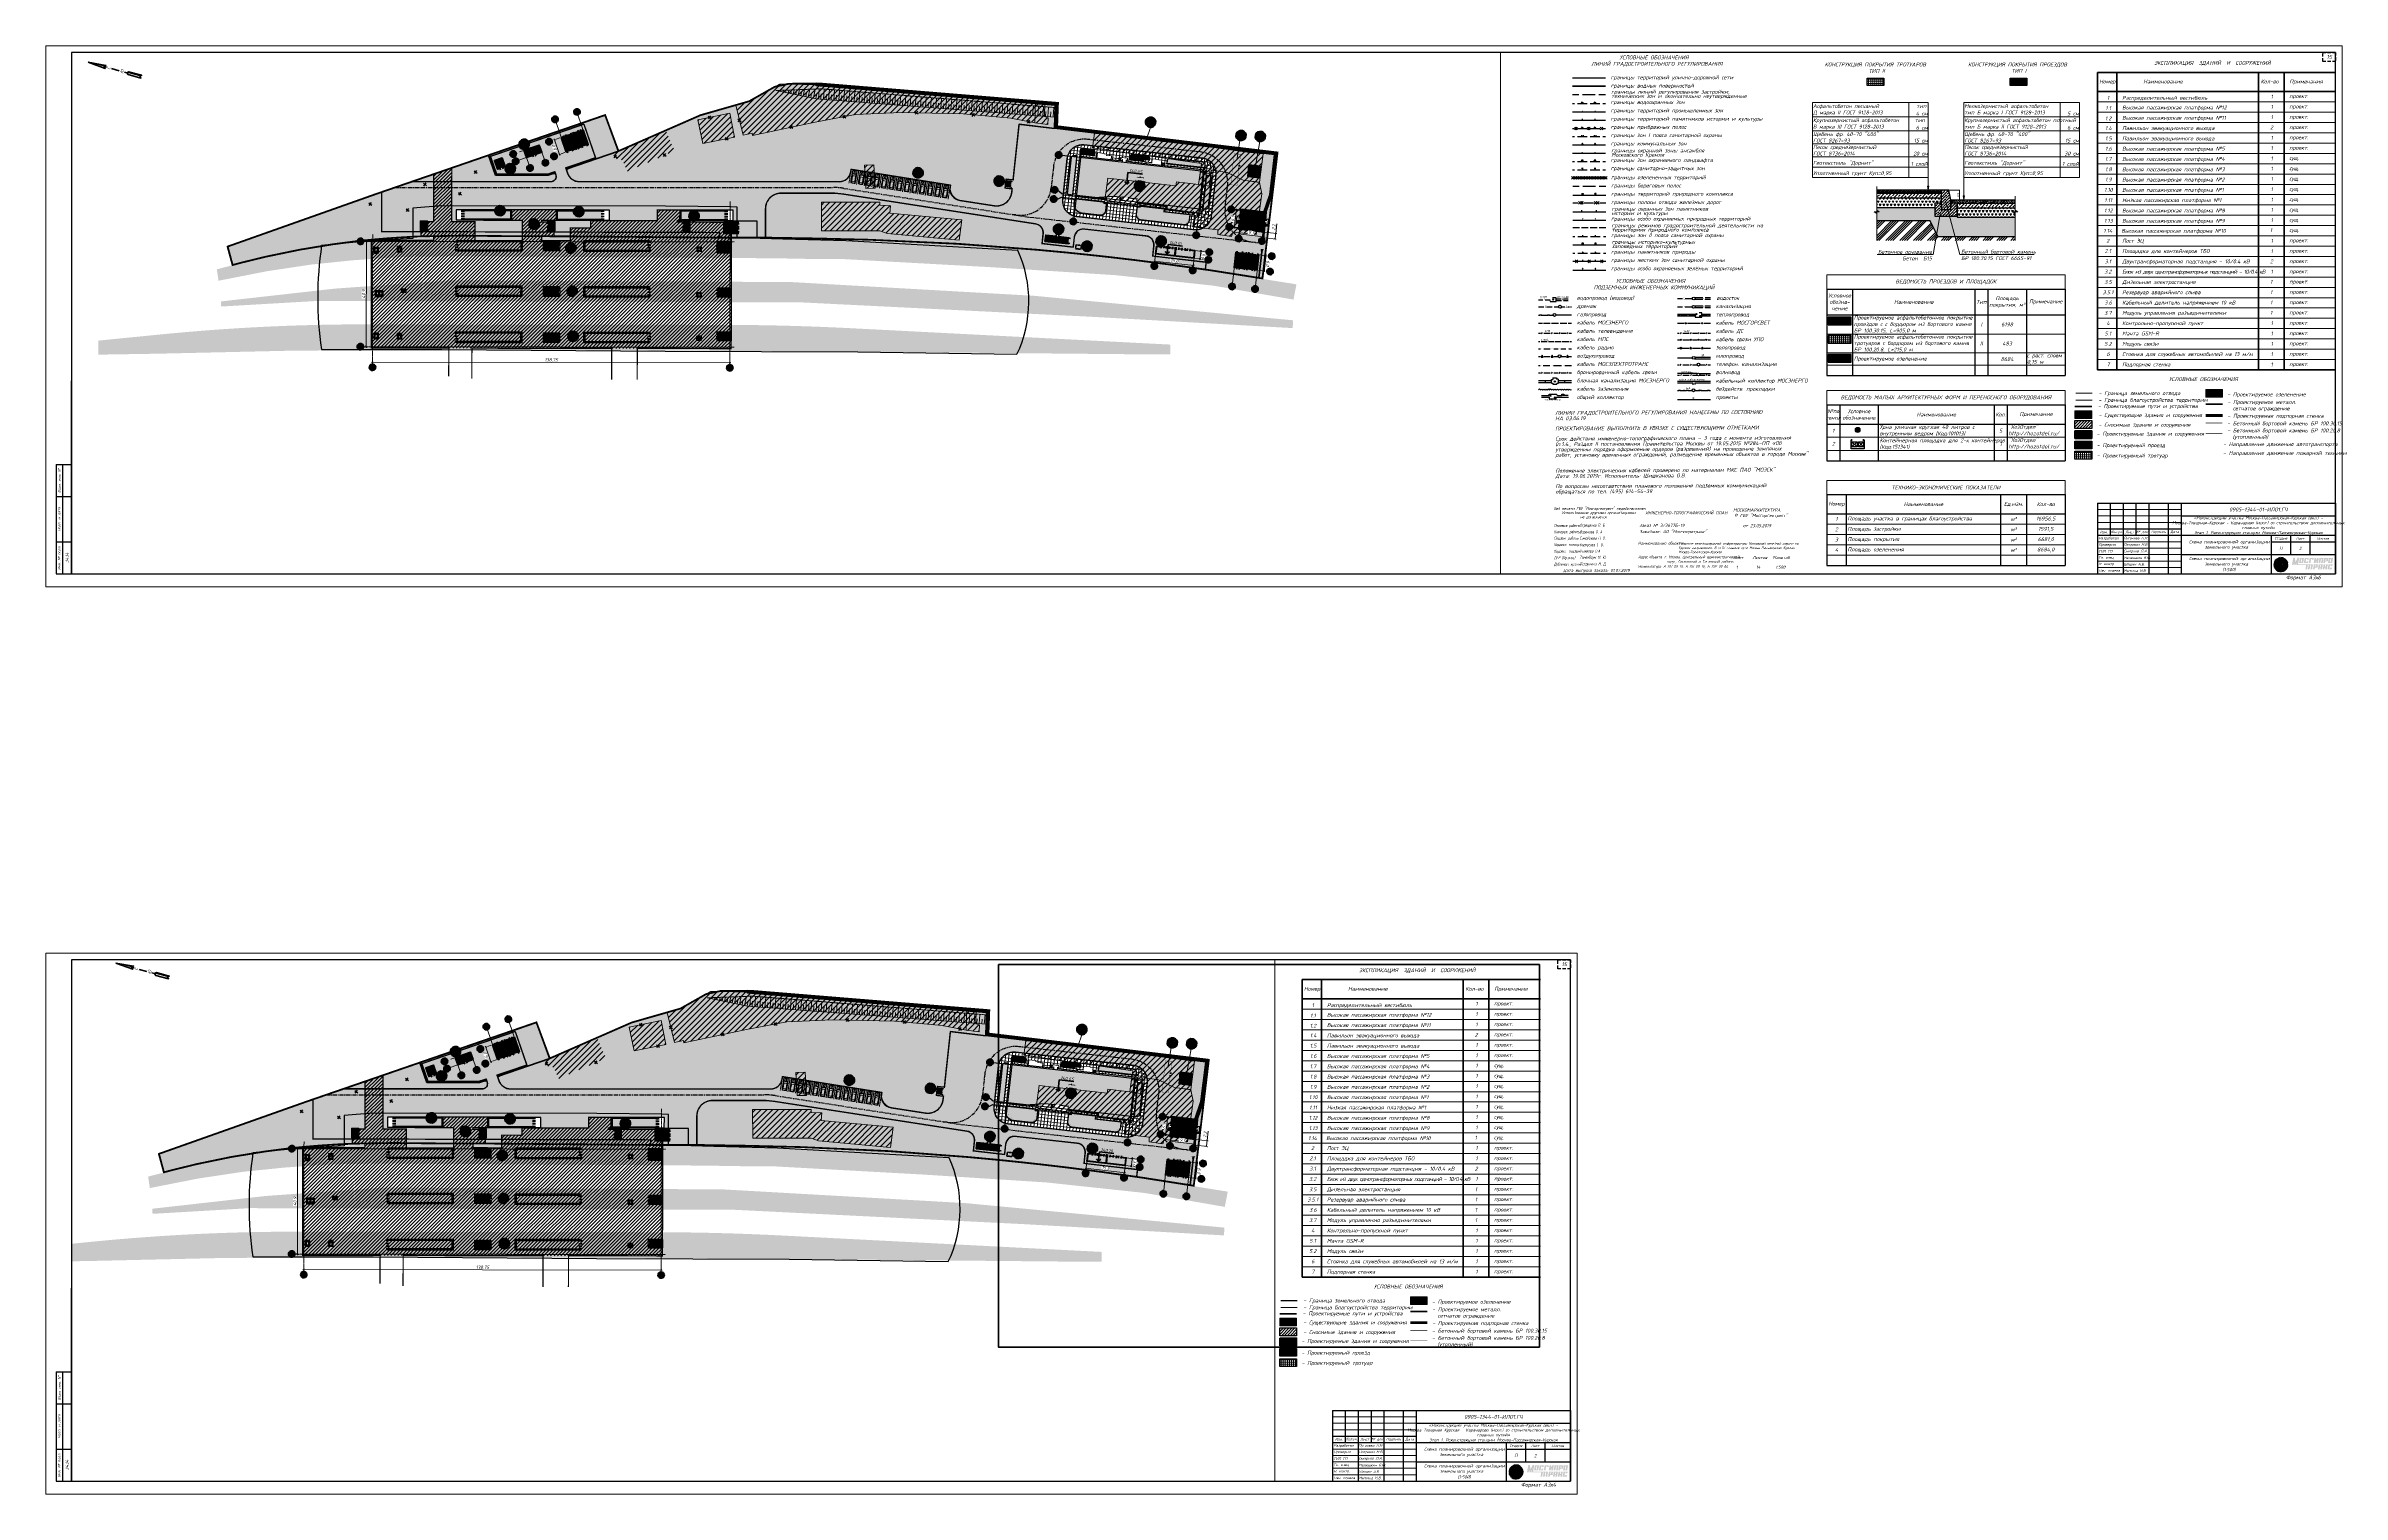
# Paper-space layout 'СПОЗУ' of a CAD drawing. Extents: x -237 to 1546, y 234 to 1359.
# The model-space entities are those that its viewports show. They can reach past a viewport. Long polylines and large blocks are cut down to what shows.
import ezdxf
from ezdxf import colors
from ezdxf.entities.mleader import LeaderData, LeaderLine
from ezdxf.enums import TextEntityAlignment as Align
from ezdxf.math import Vec2, Vec3

# ---------------------------------------------------------------- set-up
doc = ezdxf.new("R2010")
doc.units = 0
doc.header["$PDMODE"] = 3
doc.header["$PDSIZE"] = 1
for name, pattern in [('ACAD_ISO12W100', [21, 12, -3, 0, -3, 0, -3]), ('ADSK_Линия сетки', [21, 12, -3, 3, -3]), ('CONTI', [0]), ('Cплошная', [0]), ('DGN Style 3', [7.276587, 5.197563, -2.079025]), ('HIDDEN', [0.375, 0.25, -0.125]), ('JIS_09_08', [10.75, 8, -0.55, 0.55, -0.55, 0.55, -0.55]), ('ГОСТ 2.303 5', [24, 20, -1.5, 1, -1.5]), ('невидимая', [9.525, 6.35, -3.175]), ('осевая', [50.8, 31.75, -6.35, 6.35, -6.35]), ('Сверху', [3.96875, 2.38125, -1.5875]), ('Штрих', [6.35, 3.175, -3.175])]:
    doc.linetypes.add(name, pattern=pattern)
for name, color, linetype, true_color in [('-БОРТ', 7, 'Continuous', 0x005e83), ('-ЗДАНИЕ', 12, 'Continuous', 0xbd0000), ('-ОСИ', 12, 'Continuous', 0xbd0000), ('-ТРОТУАР', 7, 'Continuous', 0x755847)]:
    doc.layers.add(name, color=color, linetype=linetype, true_color=true_color)
for name, color, linetype in [('-ВЕДОМОСТИ', 7, 'Continuous'), ('-ОЗЕЛЕНЕНИЕ', 22, 'Continuous'), ('МГТ_ГП_благоустройство', 7, 'Continuous'), ('МГТ_ГП_размеры', 7, 'Continuous')]:
    doc.layers.add(name, color=color, linetype=linetype)
for name, color, linetype, lineweight, true_color in [('-ГЕНПЛАН', 12, 'Continuous', 40, 0xbd0000), ('МГТ_ГП_ЗДАНИЯ', 12, 'Continuous', 50, 0xbd0000), ('МГТ_ГП_ОСИ', 12, 'осевая', 20, 0xbd0000)]:
    doc.layers.add(name, color=color, linetype=linetype, lineweight=lineweight, true_color=true_color)
for name, color, linetype, lineweight in [('-МАШИНЫ', 250, 'Continuous', 30), ('-ОТКОСЫ', 1, 'Continuous', 20), ('МГТ_ГП_ведомости', 7, 'Continuous', 30), ('МГТ_ГП_ГЕНПЛАН', 7, 'Continuous', 35)]:
    doc.layers.add(name, color=color, linetype=linetype, lineweight=lineweight)
doc.layers.add('МГТ_ГП_АСФАЛЬТ', color=7, linetype='Continuous', true_color=0xcfcfcf, transparency=0.3)
doc.styles.add('Style-RUSSIAN_1251', font='RUSSIAN_1251.shx')
doc.styles.add('ГП', font='isocpeui.ttf')
doc.linetypes.add('ЗАБОР_МЕТ_Б1М', pattern='A,1.25,[133,ltypeshp.shx,S=0.25,R=0,X=-0.25,Y=0],-0.001,[133,ltypeshp.shx,S=0.145,R=0,X=-0.145,Y=0],-0.001,[130,ltypeshp.shx,S=0.125,R=0,X=0,Y=0.4],1.25', length=2.502)
doc.dimstyles.new('ГП_1000', dxfattribs={"dimscale": 0.5, "dimtxt": 2.5, "dimasz": 1.5, "dimexe": 0.8, "dimexo": 0, "dimgap": 0.8, "dimtad": 1, "dimdec": 1, "dimzin": 0, "dimdsep": 46, "dimtxsty": 'ГП', "dimblk": 'ARCHTICK', "dimcen": 3, "dimdle": 0.8, "dimclrd": 7, "dimclre": 7, "dimclrt": 7, "dimaunit": 1, "dimadec": 0, "dimazin": 0, "dimtfac": 1, "dimtdec": 1, "dimtmove": 0, "dimatfit": 3, "dimfxl": 0.18, "dimtfill": 1, "dimtolj": 1, "dimtzin": 0, "dimlwd": 18, "dimlwe": 18, "dimarcsym": 0})
doc.dimstyles.new('ГП_архит', dxfattribs={"dimscale": 0.5, "dimtxt": 2500, "dimasz": 1500, "dimexe": 800, "dimexo": 0, "dimgap": 800, "dimtad": 1, "dimdec": 1, "dimlfac": 0.001, "dimzin": 0, "dimdsep": 46, "dimtxsty": 'ГП', "dimblk": 'ARCHTICK', "dimcen": 3000, "dimdle": 800, "dimclrd": 7, "dimclre": 7, "dimclrt": 7, "dimaunit": 1, "dimadec": 0, "dimazin": 0, "dimtfac": 1, "dimtdec": 1, "dimtmove": 0, "dimatfit": 3, "dimfxl": 0.18, "dimtolj": 1, "dimtzin": 0, "dimlwd": 18, "dimlwe": 18, "dimarcsym": 0})
pattern_1 = [(330.21817, (10310.0955, 10233.9812), (0.788509, 1.377828), [])]

# ---------------------------------------------------------------- blocks, each defined once
blk = doc.blocks.new('*T64')
at = {"layer": 'DEFPOINTS', "color": 8, "linetype": 'ByBlock', "lineweight": 0, "transparency": 16777216}
for p, q in [((0, 0), (185, 0)), ((0, 0), (0, -11)), ((185, 0), (185, -11))]:
    blk.add_line(p, q, dxfattribs=at)
at = {"layer": 'МГТ_ГП_ведомости', "color": 7, "linetype": 'Continuous', "lineweight": 30, "transparency": 16777216}
for p, q in [((0, -11), (185, -11)), ((0, -11), (0, -66)), ((15, -11), (15, -66)), ((135, -11), (135, -66)), ((155, -11), (155, -66)), ((185, -11), (185, -66)), ((0, -26), (185, -26)), ((0, -66), (185, -66))]:
    blk.add_line(p, q, dxfattribs=at)
at = {"layer": 'МГТ_ГП_ведомости', "color": 7, "linetype": 'Continuous', "lineweight": 15, "transparency": 16777216}
for p, q in [((0, -34), (185, -34)), ((0, -42), (185, -42)), ((0, -50), (185, -50)), ((0, -58), (185, -58))]:
    blk.add_line(p, q, dxfattribs=at)
at = {"layer": 'МГТ_ГП_ведомости', "color": 7, "transparency": 16777216, "char_height": 3, "style": 'ГП'}
for s, insert, width, attachment_point in [('Номер', (7.5, -18.5), 12, 5), ('ТЕХНИКО-ЭКОНОМИЧЕСКИЕ ПОКАЗАТЕЛИ', (92.5, -5.5), 182, 5), ('Наименование', (75, -18.5), 117, 5), ('Ед.изм.', (145, -18.5), 17, 5), ('Кол-во', (170, -18.5), 27, 5), ('1', (7.5, -30), 13, 5), ('Площадь участка в границах благоустройства', (16, -30), 118, 4), ('м²', (145, -30), 18, 5), ('16956,5', (170, -30), 28, 5), ('2', (7.5, -38), 13, 5), ('3', (7.5, -46), 13, 5), ('4', (7.5, -54), 13, 5), ('Площадь застройки', (16, -38), 118, 4), ('Площадь покрытия', (16, -46), 118, 4), ('Площадь озеленения', (16, -54), 118, 4), ('м²', (145, -38), 18, 5), ('м²', (145, -46), 18, 5), ('м²', (145, -54), 18, 5), ('8684,0', (170, -54), 28, 5), ('6681,0', (170, -46), 28, 5), ('1591,5', (170, -38), 28, 5)]:
    blk.add_mtext(s, dxfattribs=dict(at, insert=insert, width=width, attachment_point=attachment_point))
blk = doc.blocks.new('*T165')
at = {"layer": 'МГТ_ГП_ведомости', "color": 7, "linetype": 'Continuous', "lineweight": 30, "transparency": 16777216}
for p, q in [((0, 0), (185, 0)), ((0, 0), (0, -55)), ((10, 0), (10, -25)), ((20, 0), (20, -55)), ((30, 0), (30, -25)), ((40, 0), (40, -55)), ((55, 0), (55, -55)), ((65, 0), (65, -55)), ((185, 0), (185, -55)), ((65, -10), (185, -10)), ((0, -20), (65, -20)), ((0, -25), (185, -25)), ((135, -25), (135, -55)), ((135, -30), (185, -30)), ((150, -25), (150, -40)), ((165, -25), (165, -40)), ((65, -40), (185, -40)), ((0, -55), (185, -55))]:
    blk.add_line(p, q, dxfattribs=at)
at = {"layer": 'МГТ_ГП_ведомости', "color": 7, "linetype": 'Continuous', "lineweight": 15, "transparency": 16777216}
for p, q in [((0, -5), (65, -5)), ((0, -10), (65, -10)), ((0, -15), (65, -15)), ((0, -30), (65, -30)), ((0, -35), (65, -35)), ((0, -40), (65, -40)), ((0, -45), (65, -45)), ((0, -50), (65, -50))]:
    blk.add_line(p, q, dxfattribs=at)
at = {"layer": 'МГТ_ГП_ведомости', "color": 7, "transparency": 16777216, "style": 'ГП'}
for s, insert, char_height, width, attachment_point in [('{\\C256;«Реконструкция участка Москва-Пассажирская-Курская (вкл.) - Москва-Товарная-Курская - Карачарово (искл.) со строительством дополнительных главных путей»\\PЭтап 1. Реконструкция станции Москва-Пассажирская-Курская}', (125, -17.5), 2.3, 120, 5), ('0905-1344-01-ИЛО1.ГЧ', (125, -5), 3, 118, 5), ('Разработал', (1, -27.5), 2, 18, 4), ('Проверил', (1, -32.5), 2, 18, 4), ('Изм.', (5, -22.5), 2, 8, 5), ('Кол.уч.', (15, -22.5), 2, 10, 5), ('{\\W0.9;Пугачева А.М.}', (20.5, -27.5), 2, 19, 4), ('Патрики М.В.', (20.5, -32.5), 2, 19, 4), ('Лист', (25, -22.5), 2, 8, 5), ('№ док.', (35, -22.5), 2, 10, 5), ('Подпись', (47.5, -22.5), 2, 13, 5), ('Дата', (60, -22.5), 2, 8, 5), ('Стадия', (142.5, -27.5), 2, 13, 5), ('П', (142.5, -35), 2.5, 13, 5), ('Лист', (157.5, -27.5), 2, 13, 5), ('Листов', (175, -27.5), 2, 18, 5), ('ГИП ГП', (1, -37.5), 2, 18, 4), ('Гл. спец.', (1, -42.5), 2, 18, 4), ('Н. контр.', (1, -47.5), 2, 18, 4), ('Нач. отдела', (1, -52.5), 2, 18, 4), ('Смирнов Л.А.', (20.5, -37.5), 2, 19, 4), ('{\\W0.9;Мелюшкин Я.Ю.}', (20.5, -42.5), 2, 19, 4), ('Шошин А.Б.', (20.5, -47.5), 2, 19, 4), ('Митина Н.В.', (20.5, -52.5), 2, 19, 4)]:
    blk.add_mtext(s, dxfattribs=dict(at, insert=insert, char_height=char_height, width=width, attachment_point=attachment_point))
blk = doc.blocks.new('A$C047D6849')
at = {"ltscale": 100}
h = blk.add_hatch(color=256, dxfattribs=at)
h.paths.add_polyline_path([(-3986, 903), (-3728, 463), (-3407, 463, 0.3828058), (-3986, 903)], flags=0)
h.paths.add_polyline_path([(-3410, 241), (-3737, 241), (-3918, -68), (-4279, -68, 0.5530289), (-3410, 241)], flags=0)
h.paths.add_polyline_path([(-3993, 241), (-4474, 241, 0.0426552), (-4446, 153), (-4045, 153), (-3993, 241)], flags=0)
h.paths.add_polyline_path([(-4204, 837, 0.222732), (-4477, 463), (-3985, 463), (-4204, 837, 0.222732)], flags=0)
h = blk.add_hatch(color=256)
h.paths.add_polyline_path([(-406, 802), (-469, 802), (-492, 672), (-429, 672), (-406, 802)], flags=0)
h.paths.add_polyline_path([(-827, 325), (-889, 325), (-912, 195), (-850, 195), (-827, 325)], flags=0)
h.paths.add_polyline_path([(-1205, 325), (-1267, 325), (-1290, 195), (-1228, 195), (-1205, 325)], flags=0)
h.paths.add_polyline_path([(-2404, 542), (-2342, 542), (-2296, 802), (-2359, 802), (-2404, 542)], flags=0)
h.paths.add_polyline_path([(-1406, 477), (-1276, 477), (-1173, 648), (-1203, 477), (-1073, 477), (-1004, 867), (-1134, 867), (-1237, 692), (-1207, 867), (-1338, 867), (-1406, 477)], flags=0)
h.paths.add_polyline_path([(-1455, 388), (-2614, 388), (-2526, 888), (-2656, 888), (-2817, 568), (-2858, 888), (-2988, 888), (-3093, 323), (-2962, 323), (-2923, 545), (-2913, 323), (-2817, 323), (-2715, 543), (-2756, 323), (-1987, 323), (-2044, -3), (-1914, -3), (-1857, 322), (-1792, 322), (-1849, -2), (-1719, -2), (-1661, 322), (-1597, 322), (-1654, -3), (-1524, -3), (-1455, 388)], flags=0)
h.paths.add_polyline_path([(-2534, 542), (-2546, 477), (-2481, 477), (-2289, 477), (-2224, 477), (-2212, 542), (-2166, 802), (-2154, 867), (-2220, 867), (-2412, 867), (-2477, 867), (-2489, 802), (-2534, 542)], flags=0)
h.paths.add_polyline_path([(-2170, 477), (-1848, 477), (-1836, 542), (-1825, 607), (-1955, 607), (-1966, 542), (-2029, 542), (-1983, 802), (-1920, 802), (-1932, 737), (-1802, 737), (-1790, 802), (-1779, 867), (-2102, 867), (-2170, 477)], flags=0)
h.paths.add_polyline_path([(-254, 390), (-322, 0), (0, 0), (23, 130), (-107, 130), (-119, 65), (-181, 65), (-135, 325), (-73, 325), (-84, 260), (46, 260), (69, 390), (-254, 390)], flags=0)
h.paths.add_polyline_path([(-1785, 477), (-1655, 477), (-1598, 802), (-1537, 802), (-1548, 737), (-1417, 737), (-1394, 867), (-1717, 867), (-1785, 477)], flags=0)
h.paths.add_polyline_path([(-1023, 477), (-893, 477), (-835, 802), (-773, 802), (-830, 477), (-700, 477), (-632, 867), (-954, 867), (-1023, 477)], flags=0)
h.paths.add_polyline_path([(-656, 477), (-526, 477), (-503, 607), (-376, 607), (-311, 607), (-265, 868), (-587, 867), (-656, 477)], flags=0)
h.paths.add_polyline_path([(-294, 477), (-229, 477), (-37, 477), (28, 477), (97, 867), (-225, 868), (-294, 477)], flags=0)
h.paths.add_polyline_path([(-152, 542), (-107, 802), (-44, 802), (-90, 542), (-152, 542)], flags=0)
h.paths.add_polyline_path([(-1063, 390), (-1385, 389), (-1455, 0), (-1324, 0), (-1302, 130), (-1109, 131), (-1063, 390)], flags=0)
h.paths.add_polyline_path([(-686, 390), (-1008, 390), (-1077, 0), (-946, 0), (-924, 130), (-861, 130), (-884, 0), (-754, 0), (-686, 390)], flags=0)
h.paths.add_polyline_path([(-307, 390), (-437, 390), (-472, 195), (-534, 195), (-500, 390), (-630, 390), (-699, 0), (-569, 0), (-546, 130), (-483, 130), (-506, 0), (-376, 0), (-307, 390)], flags=0)
at = {"color": 7}
for p, q in [((-4486, 380), (-3840, 380)), ((-3887, 407), (-4485, 407)), ((-3849, 324), (-4485, 324)), ((-4483, 297), (-3961, 297)), ((-4477, 463), (-3985, 463)), ((-4013, 98), (-4419, 98)), ((-4404, 71), (-3998, 71)), ((-3985, 463), (-4204, 837)), ((-4154, 862), (-3887, 407)), ((-3840, 380), (-4129, 872)), ((-4074, 889), (-3776, 380)), ((-3760, 407), (-4046, 895)), ((-3896, 297), (-4013, 98)), ((-3998, 71), (-3849, 324)), ((-3961, 297), (-3961, 297)), ((-3961, 297), (-3896, 297)), ((-3776, 380), (-3397, 380)), ((-3719, 407), (-3760, 407)), ((-3399, 407), (-3719, 407)), ((-3704, 297), (-3704, 297))]:
    blk.add_line(p, q, dxfattribs=at)
for points in [[(-3993, 241), (-4474, 241, 0.0426552), (-4446, 153), (-4045, 153)], [(-3398, 324), (-3784, 324), (-3966, 15), (-4363, 15, 0.0164332), (-4340, -12), (-3950, -12), (-3769, 297), (-3400, 297, 0.0127069)], [(-3410, 241), (-3737, 241), (-3918, -68), (-4279, -68, 0.5530289)], [(-3986, 903), (-3728, 463), (-3407, 463, 0.3828058)]]:
    blk.add_lwpolyline(points, format="xyb", close=True, dxfattribs=at)
at = {"ltscale": 100}
blk.add_arc((-3941, 359), 546, 118.85538, 169.08193, dxfattribs=at)
at = {"color": 7}
for points in [[(-4485, 407), (-4485, 398), (-4486, 389), (-4486, 380)], [(-4485, 324), (-4485, 315), (-4484, 306), (-4483, 297)], [(-4419, 98), (-4414, 88), (-4409, 80), (-4404, 71)], [(-4129, 872), (-4137, 869), (-4146, 865), (-4154, 862)], [(-4046, 895), (-4056, 893), (-4065, 891), (-4074, 889)], [(-3397, 380), (-3398, 389), (-3398, 398), (-3399, 407)]]:
    blk.add_open_spline(points, degree=3, dxfattribs=at)
blk = doc.blocks.new('штамп_п')
blk.add_blockref('*T165', (-185, 55))
at = {"layer": 'МГТ_ГП_ведомости', "lineweight": 5, "xscale": 0.01, "yscale": 0.01, "zscale": 0.01}
blk.add_blockref('A$C047D6849', (-3, 3.6), dxfattribs=at)
at = {"layer": 'МГТ_ГП_ведомости', "color": 7, "style": 'ГП'}
for tag, height, p in [('ОБЪЕКТ', 2.5, (-85, 22.5)), ('ЛИСТ', 2.5, (-27.5, 19.8)), ('ЛИСТОВ', 2.5, (-10, 19.8)), ('НАЗВАНИЕ', 2.5, (-85, 7.5)), ('ФОРМАТ', 3, (-25, -2.7))]:
    blk.add_attdef(tag, text='', height=height, dxfattribs=at).set_placement(p, align=Align.MIDDLE_CENTER)
blk = doc.blocks.new('эксплик')
at = {"layer": '-ВЕДОМОСТИ', "lineweight": 35}
blk.add_line((-185, 0), (0, 0), dxfattribs=at)
for points in [[(-185, 0), (-185, -231)], [(-170, 0), (-170, -231)], [(-60, 0), (-60, -231)], [(-40, 0), (-40, -231)], [(-185, -15), (0, -15)], [(-185, -231), (0, -231)]]:
    blk.add_lwpolyline(points, dxfattribs=at)
at = {"layer": '-ВЕДОМОСТИ', "lineweight": 5}
for points in [[(-185, -23), (0, -23)], [(-185, -31), (0, -31)], [(-185, -39), (0, -39)], [(-185, -47), (0, -47)], [(-185, -55), (0, -55)], [(-185, -63), (0, -63)], [(-185, -71), (0, -71)], [(-185, -79), (0, -79)], [(-185, -87), (0, -87)], [(-185, -95), (0, -95)], [(-185, -103), (0, -103)], [(-185, -111), (0, -111)], [(-185, -119), (0, -119)], [(-185, -127), (0, -127)], [(-185, -135), (0, -135)], [(-185, -143), (0, -143)], [(-185, -151), (0, -151)], [(-185, -159), (0, -159)], [(-185, -167), (0, -167)], [(-185, -175), (0, -175)], [(-185, -183), (0, -183)], [(-185, -191), (0, -191)], [(-185, -199), (0, -199)], [(-185, -207), (0, -207)], [(-185, -215), (0, -215)], [(-185, -223), (0, -223)], [(-185, -223), (0, -223)]]:
    blk.add_lwpolyline(points, dxfattribs=at)
at = {"layer": '-ВЕДОМОСТИ', "lineweight": 5, "char_height": 3, "attachment_point": 1, "style": 'ГП'}
for s, insert, width in [('\\pi47.841;ЭКСПЛИКАЦИЯ  ЗДАНИЙ  И  СООРУЖЕНИЙ', (-188.7, 8.8), 225.002), ('\\pi0.70728;{\\W1;Номер}', (-184.3, -5.6), 110), ('\\pi20.636;{\\W1;Наименование}', (-170, -5.6), 110), ('\\pi1.768;{\\W1;Кол-во}', (-60, -5.6), 110), ('\\pi54.45568;1', (-104.9, -17.3), 110), ('\\pi4.1633;{\\W1;Примечания}', (-40, -5.6), 110), ('\\pi52.97045;1.2', (-232, -34.3), 110), ('\\pi53.21364;1.1', (-232, -26.3), 110), ('\\pi54.45568;1', (-232, -18.3), 110), ('  Высокая пассажирская платформа №12', (-170, -25.8), 110), ('  Высокая пассажирская платформа №11', (-170, -33.8), 110), ('  Распределительный вестибюль', (-170, -18.3), 110), ('\\pi54.45568;1', (-104.9, -25.3), 110), ('\\pi54.45568;1', (-104.9, -33.3), 110), ('проект.', (-36, -17), 110), ('проект.', (-36, -25), 110), ('проект.', (-36, -33), 110), ('\\pi52.98068;1.5', (-232, -49.8), 110), ('\\pi53.02841;1.4', (-232, -41.8), 110), ('  Павильон эвакуационного выхода', (-170, -41.8), 110), ('  Павильон эвакуационного выхода', (-170, -49.8), 110), ('\\pi53.93523;2', (-104.9, -41.3), 110), ('\\pi54.45568;1', (-104.9, -49.3), 110), ('проект.', (-36, -41), 110), ('проект.', (-36, -49), 110), ('\\pi52.90341;1.7', (-232, -65.8), 110), ('\\pi53.05909;1.6', (-232, -57.8), 110), ('  Высокая пассажирская платформа №5', (-170, -57.8), 110), ('  Высокая пассажирская платформа №4', (-170, -65.8), 110), ('\\pi54.45568;1', (-104.9, -57.3), 110), ('\\pi54.45568;1', (-104.9, -65.3), 110), ('проект.', (-36, -57), 110), ('сущ.', (-36, -65), 110), ('\\pi52.97045;1.8', (-232, -73.8), 110), ('\\pi52.97273;1.9', (-232, -81.8), 110), ('  Высокая пассажирская платформа №3', (-170, -73.8), 110), ('  Высокая пассажирская платформа №2', (-170, -81.8), 110), ('\\pi54.45568;1', (-104.9, -73.3), 110), ('\\pi54.45568;1', (-104.9, -81.3), 110), ('сущ.', (-36, -73), 110), ('сущ.', (-36, -81), 110), ('\\pi52.19432;1.12', (-232, -105.8), 110), ('\\pi52.24773;1.10', (-232, -89.8), 110), ('\\pi52.4375;1.11', (-232, -97.8), 110), ('  Высокая пассажирская платформа №1', (-170, -89.8), 110), ('  Высокая пассажирская платформа №8', (-170, -105.8), 110), ('  Низкая пассажирская платформа №1', (-170, -97.8), 110), ('\\pi54.45568;1', (-104.9, -89.3), 110), ('\\pi54.45568;1', (-104.9, -97.3), 110), ('\\pi54.45568;1', (-104.9, -105.3), 110), ('сущ.', (-36, -89), 110), ('сущ.', (-36, -97), 110), ('сущ.', (-36, -105), 110), ('\\pi52.25227;1.14', (-232.6, -121.6), 110), ('\\pi52.19545;1.13', (-232, -113.8), 110), ('  Высокая пассажирская платформа №10', (-170.6, -121.6), 110), ('  Высокая пассажирская платформа №9', (-170, -113.8), 110), ('\\pi54.45568;1', (-105.5, -121.1), 110), ('\\pi54.45568;1', (-104.9, -113.3), 110), ('сущ.', (-36, -113), 110), ('сущ.', (-36, -121), 110), ('\\pi52.625;2.1', (-232, -137.3), 110), ('\\pi53.93523;2', (-232, -129.3), 110), ('  Пост ЭЦ', (-170, -129.3), 110), ('  {\\C7;Площадка для контейнеров ТБО}', (-170, -137.3), 110), ('\\pi54.45568;1', (-104.9, -129.3), 110), ('\\pi54.45568;1', (-104.9, -137.3), 110), ('\\pi54.45568;1', (-104.9, -137.3), 110), ('проект.', (-36, -129), 110), ('проект.', (-36, -137), 110), ('\\pi52.38182;3.2', (-232, -153.3), 110), ('\\pi52.625;3.1', (-232, -145.3), 110), ('  Двухтрансформаторная подстанция - 10/0.4 кВ', (-170, -145.3), 110), ('  {\\T0.85;Блок из двух однотрансформаторных подстанций - 10/0.4 кВ}', (-170, -153.3), 110), ('\\pi53.93523;2', (-104.9, -145.3), 110), ('\\pi54.45568;1', (-104.9, -153.3), 110), ('проект.', (-36, -145), 110), ('проект.', (-36, -153), 110), ('\\pi51.07159;3.5.1', (-232, -169.3), 110), ('\\pi52.39205;3.5', (-232, -161.3), 110), ('\\pi52.47045;3.6', (-232, -177.3), 110), ('  Дизельная электростанция ', (-170, -161.3), 110), ('  Резервуар аварийного слива', (-170, -169.3), 110), ('{\\C7;  Кабельный делитель напряжением 10 кВ}', (-170, -177.3), 110), ('1', (-50.9, -161.3), 5.149), ('1', (-50.9, -169.3), 5.149), ('1', (-50.9, -177.3), 5.149), ('проект.', (-36, -161), 110), ('проект.', (-36, -169), 110), ('проект.', (-36, -177), 110), ('\\pi52.31477;3.7', (-232, -185.3), 110), ('\\pi54.07386;4', (-232, -193.3), 110), ('{\\C7;  Модуль управления разъединителями}', (-170, -185.3), 110), ('  Контрольно-пропускной пункт', (-170, -193.3), 110), ('1', (-50.9, -185.3), 5.149), ('\\pi54.45568;1', (-104.9, -193.3), 110), ('проект.', (-36, -185), 110), ('проект.', (-36, -193), 110), ('\\pi52.38182;5.2', (-232, -209.3), 110), ('\\pi52.625;5.1', (-232, -201.3), 110), ('  Мачта GSM-R', (-170, -201.3), 110), ('  Модуль связи', (-170, -209.3), 110), ('\\pi54.45568;1', (-104.9, -201.3), 110), ('\\pi54.45568;1', (-104.9, -209.3), 110), ('проект.', (-36, -201), 110), ('проект.', (-36, -209), 110), ('\\pi54.09318;6', (-232, -217.3), 110), ('\\pi54.17273;7', (-232, -225.3), 110), ('  {\\C7;Стоянка для служебных автомобилей на 13 м/м}', (-170, -217.3), 110), ('  {\\C7;Подпорная стенка}', (-170, -225.3), 110), ('\\pi54.45568;1', (-104.9, -217.3), 110), ('\\pi54.45568;1', (-104.9, -225.3), 110), ('проект.', (-36, -217), 110), ('проект.', (-36, -225), 110)]:
    blk.add_mtext(s, dxfattribs=dict(at, insert=insert, width=width))
blk = doc.blocks.new('*T155')
at = {"layer": 'DEFPOINTS', "color": 8, "linetype": 'ByBlock', "lineweight": 0, "transparency": 16777216}
for p, q in [((0, 0), (185, 0)), ((0, 0), (0, -11)), ((185, 0), (185, -11))]:
    blk.add_line(p, q, dxfattribs=at)
at = {"layer": 'МГТ_ГП_ведомости', "color": 7, "linetype": 'Continuous', "lineweight": 30, "transparency": 16777216}
for p, q in [((0, -11), (185, -11)), ((0, -11), (0, -78.2)), ((20, -11), (20, -78.2)), ((115, -11), (115, -78.2)), ((125, -11), (125, -78.2)), ((155, -11), (155, -78.2)), ((185, -11), (185, -78.2)), ((0, -31), (185, -31)), ((0, -78.2), (185, -78.2))]:
    blk.add_line(p, q, dxfattribs=at)
at = {"layer": 'МГТ_ГП_ведомости', "color": 7, "linetype": 'Continuous', "lineweight": 15, "transparency": 16777216}
for p, q in [((0, -46), (185, -46)), ((0, -60.6), (185, -60.6)), ((0, -70.2), (185, -70.2))]:
    blk.add_line(p, q, dxfattribs=at)
at = {"layer": 'МГТ_ГП_ведомости', "color": 7, "transparency": 16777216, "char_height": 3, "style": 'ГП'}
for s, insert, width, attachment_point in [('Условное обозна-\\Pчение', (10, -21), 18, 5), ('ВЕДОМОСТЬ ПРОЕЗДОВ И ПЛОЩАДОК', (92.5, -5.5), 182, 5), ('Площадь покрытия, м²', (140, -21), 29, 5), ('Проектируемое асфальтобетонное покрытие проездов с {\\C256;с бордюром из бортового камня \\PБР 100.30.15, L=905,0 м}', (21, -38.5), 93, 4), ('Наименование', (67.5, -21), 92, 5), ('Тип', (120, -21), 7, 5), ('Примечание', (170, -21), 29, 5), ('Проектируемое асфальтобетонное покрытие тротуаров {\\C256;с бордюром из бортового камня     БР 100.20.8, L=215,0 м}', (21, -53.3), 93, 4), ('II', (120, -53.3), 8, 5), ('I', (120, -38.5), 8, 5), ('6198', (140, -38.5), 28, 5), ('483', (140, -53.3), 28, 5), ('Проектируемое озеленение', (21, -65.4), 93, 4), ('8684', (140, -65.4), 28, 5), ('с раст. слоем 0,15 м', (155.5, -65.4), 29, 4)]:
    blk.add_mtext(s, dxfattribs=dict(at, insert=insert, width=width, attachment_point=attachment_point))
blk = doc.blocks.new('*T156')
at = {"layer": 'DEFPOINTS', "color": 8, "linetype": 'ByBlock', "lineweight": 0, "transparency": 16777216}
for p, q in [((0, 0), (90, 0)), ((0, 0), (0, -58.1)), ((75, 0), (75, -58.1)), ((90, 0), (90, -11))]:
    blk.add_line(p, q, dxfattribs=at)
at = {"layer": 'МГТ_ГП_ведомости', "color": 7, "linetype": 'Continuous', "lineweight": 15, "transparency": 16777216}
for p, q in [((0, -11), (90, -11)), ((90, -11), (90, -58.1)), ((0, -22), (90, -22)), ((0, -32), (90, -32)), ((0, -42.1), (90, -42.1)), ((0, -50.1), (90, -50.1)), ((0, -58.1), (90, -58.1))]:
    blk.add_line(p, q, dxfattribs=at)
at = {"layer": 'МГТ_ГП_ведомости', "color": 7, "transparency": 16777216, "char_height": 3, "style": 'ГП'}
for s, insert, width, attachment_point in [('{\\W0.9;Асфальтобетон песчаный              тип Д марка II ГОСТ 9128-2013}', (0.5, -10), 74, 7), ('{\\W0.9;Крупнозернистый асфальтобетон      тип В марка III ГОСТ 9128-2013}', (0.5, -21), 74, 7), ('4 см', (89.5, -10), 14, 9), ('Щебень фр. 40-70 "400" \\PГОСТ 8267-93', (0.5, -31), 74, 7), ('Песок среднезернистый\\PГОСТ 8736-2014', (0.5, -41.1), 74, 7), ('15 см', (89.5, -31), 14, 9), ('6 см', (89.5, -21), 14, 9), ('Уплотненный грунт Куп=0,95', (0.5, -57.1), 74, 7), ('Геотекстиль "Дорнит"', (0.5, -49.1), 74, 7), ('1 слой', (89.5, -49.1), 14, 9), ('20 см', (89.5, -41.1), 14, 9)]:
    blk.add_mtext(s, dxfattribs=dict(at, insert=insert, width=width, attachment_point=attachment_point))
blk = doc.blocks.new('*T157')
at = {"layer": 'DEFPOINTS', "color": 8, "linetype": 'ByBlock', "lineweight": 0, "transparency": 16777216}
for p, q in [((0, 0), (90, 0)), ((0, 0), (0, -11)), ((75, 0), (75, -58.1)), ((90, 0), (90, -58.1))]:
    blk.add_line(p, q, dxfattribs=at)
at = {"layer": 'МГТ_ГП_ведомости', "color": 7, "linetype": 'Continuous', "lineweight": 15, "transparency": 16777216}
for p, q in [((0, -11), (90, -11)), ((0, -11), (0, -58.1)), ((0, -22), (90, -22)), ((0, -32), (90, -32)), ((0, -42.1), (90, -42.1)), ((0, -50.1), (90, -50.1)), ((0, -58.1), (90, -58.1))]:
    blk.add_line(p, q, dxfattribs=at)
at = {"layer": 'МГТ_ГП_ведомости', "color": 7, "transparency": 16777216, "char_height": 3, "style": 'ГП'}
for s, insert, width, attachment_point in [('{\\W0.9;Мелкозернистый асфальтобетон        тип Б марка I ГОСТ 9128-2013}', (0.5, -10), 74, 7), ('{\\W0.9;Крупнозернистый асфальтобетон плотный тип Б марка II ГОСТ 9128-2013}', (0.5, -21), 74, 7), ('5 см', (89.5, -10), 14, 9), ('Щебень фр. 40-70 "400" \\PГОСТ 8267-93', (0.5, -31), 74, 7), ('Песок среднезернистый\\PГОСТ 8736-2014', (0.5, -41.1), 74, 7), ('15 см', (89.5, -31), 14, 9), ('6 см', (89.5, -21), 14, 9), ('Уплотненный грунт Куп=0,95', (0.5, -57.1), 74, 7), ('Геотекстиль "Дорнит"', (0.5, -49.1), 74, 7), ('1 слой', (89.5, -49.1), 14, 9), ('30 см', (89.5, -41.1), 14, 9)]:
    blk.add_mtext(s, dxfattribs=dict(at, insert=insert, width=width, attachment_point=attachment_point))
blk = doc.blocks.new('Борт_разрез')
at = {"layer": 'МГТ_ГП_ведомости', "lineweight": 25, "ltscale": 0.01}
h = blk.add_hatch(dxfattribs=at)
h.set_pattern_fill('ANSI36', scale=0.5, style=0)
h.paths.add_polyline_path([(-5, -20), (12.5, -20), (12.5, -10), (7.5, -10), (7.5, -7.5), (6, 0), (0, 0), (0, -10), (-5, -10)])
at = {"layer": 'МГТ_ГП_ведомости'}
for p, q in [((0, 0), (0, -15)), ((6, 0), (0, 0)), ((7.5, -7.5), (6, 0)), ((0, -10), (-5, -10)), ((-5, -10), (-5, -20)), ((0, -15), (7.5, -15)), ((7.5, -15), (7.5, -7.5)), ((12.5, -10), (7.5, -10)), ((12.5, -20), (12.5, -10)), ((-5, -20), (12.5, -20))]:
    blk.add_line(p, q, dxfattribs=at)
blk = doc.blocks.new('_None')
blk = doc.blocks.new('_ArchTick')
at = {"color": 0, "linetype": 'ByBlock', "lineweight": 35, "const_width": 0.15}
blk.add_lwpolyline([(-0.5, -0.5), (0.5, 0.5)], dxfattribs=at)
blk = doc.blocks.new('*D75')
at = {"layer": 'DEFPOINTS', "color": 0, "transparency": 16777216}
for p in [(56, 0), (64.2, 0), (57.5, -7.5)]:
    blk.add_point(p, dxfattribs=at)
at = {"layer": 'МГТ_ГП_ведомости', "color": 7, "linetype": 'Continuous', "lineweight": 18, "transparency": 16777216}
for p, q in [((56, 0), (64.6, 0)), ((64.2, -7.9), (64.2, 0.4)), ((57.5, -7.5), (64.6, -7.5))]:
    blk.add_line(p, q, dxfattribs=at)
at = {"layer": 'МГТ_ГП_ведомости', "color": 7, "lineweight": 18, "transparency": 16777216, "xscale": 0.75, "yscale": 0.75, "zscale": 0.75}
for p, rotation in [((64.2, 0), 90), ((64.2, -7.5), 270)]:
    blk.add_blockref('_ArchTick', p, dxfattribs=dict(at, rotation=rotation))
at = {"layer": 'МГТ_ГП_ведомости', "color": 7, "transparency": 16777216, "insert": (63.2, -3.7), "char_height": 1.25, "attachment_point": 5, "rotation": 90, "style": 'ГП'}
blk.add_mtext('\\A1;0.15', dxfattribs=at)
blk = doc.blocks.new('разрыв')
at = {"layer": 'МГТ_ГП_ведомости', "true_color": 0xffffff}
h = blk.add_hatch(color=7, dxfattribs=at)
h.dxf.hatch_style = 1
h.paths.add_polyline_path([(0, 0), (-1.95, 0), (0, -1.3)])
h.paths.add_polyline_path([(0, 1.3), (0, 0), (1.95, 0)])
at = {"layer": 'МГТ_ГП_ведомости', "lineweight": 5}
for points in [[(-1.95, 0), (1.95, 0)], [(0, -1.3), (-1.95, 0)], [(0, 1.3), (1.95, 0)]]:
    blk.add_lwpolyline(points, dxfattribs=at)
blk = doc.blocks.new('*T158')
at = {"layer": 'DEFPOINTS', "color": 8, "linetype": 'ByBlock', "lineweight": 0, "transparency": 16777216}
for p, q in [((0, 0), (185, 0)), ((0, 0), (0, -11)), ((185, 0), (185, -11))]:
    blk.add_line(p, q, dxfattribs=at)
at = {"layer": 'МГТ_ГП_ведомости', "color": 7, "linetype": 'Continuous', "lineweight": 30, "transparency": 16777216}
for p, q in [((0, -11), (185, -11)), ((0, -11), (0, -54.4)), ((10, -11), (10, -54.4)), ((40, -11), (40, -54.4)), ((130, -11), (130, -54.4)), ((140, -11), (140, -54.4)), ((185, -11), (185, -54.4)), ((0, -26), (185, -26)), ((0, -54.4), (185, -54.4))]:
    blk.add_line(p, q, dxfattribs=at)
at = {"layer": 'МГТ_ГП_ведомости', "color": 7, "linetype": 'Continuous', "lineweight": 15, "transparency": 16777216}
for p, q in [((0, -36.2), (185, -36.2)), ((0, -46.4), (185, -46.4))]:
    blk.add_line(p, q, dxfattribs=at)
at = {"layer": 'МГТ_ГП_ведомости', "color": 7, "transparency": 16777216, "char_height": 3, "style": 'ГП'}
for s, insert, width, attachment_point in [('{\\W0.9;№по генпл}', (5, -18.5), 10, 5), ('Условное обозначение', (25, -18.5), 27, 5), ('ВЕДОМОСТЬ МАЛЫХ АРХИТЕКТУРНЫХ ФОРМ И ПЕРЕНОСНОГО ОБОРУДОВАНИЯ', (92.5, -5.5), 182, 5), ('Наименование ', (85, -18.5), 87, 5), ('{\\W0.9;Кол.}', (135, -18.5), 7, 5), ('Примечание', (162.5, -18.5), 42, 5), ('1', (5, -31.1), 8, 5), ('Урна уличная круглая 40 литров с внутренним ведром (Код:101013) ', (41, -31.1), 88, 4), ('5', (135, -31.1), 8, 5), ('{\\C256;"ХозОтдел" http://hozotdel.ru/}', (141, -31.1), 43, 4), ('2', (5, -41.3), 8, 5), ('Контейнерная площадка для 2-х контейнеров (Код:151341) ', (41, -41.3), 88, 4), ('1', (135, -41.3), 8, 5), ('{\\C256;"ХозОтдел" http://hozotdel.ru/}', (141, -41.3), 43, 4)]:
    blk.add_mtext(s, dxfattribs=dict(at, insert=insert, width=width, attachment_point=attachment_point))
blk = doc.blocks.new('Урна')
at = {"layer": 'МГТ_ГП_благоустройство', "lineweight": 0, "true_color": 0xa82a00}
h = blk.add_hatch(color=24, dxfattribs=at)
h.paths.add_polyline_path([(-0.14, -0.32), (-0.16, -0.37, 0.047655), (-0.09, -0.39), (-0.07, -0.33, -0.047655)])
h.paths.add_polyline_path([(-0.16, -0.3, -0.023498), (-0.19, -0.28), (-0.22, -0.33, 0.023498), (-0.19, -0.35, 0.02413), (-0.16, -0.37), (-0.14, -0.32, -0.02413)])
h.paths.add_polyline_path([(-0.24, -0.24), (-0.28, -0.28, 0.047655), (-0.22, -0.33), (-0.19, -0.28, -0.047655)])
h.paths.add_polyline_path([(-0.28, -0.19), (-0.33, -0.22, 0.047655), (-0.28, -0.28), (-0.24, -0.24, -0.047655)])
h.paths.add_polyline_path([(-0.32, -0.13), (-0.37, -0.16, 0.047655), (-0.33, -0.22), (-0.28, -0.19, -0.047655)])
h.paths.add_polyline_path([(-0.34, -0.07), (-0.39, -0.08, 0.047655), (-0.37, -0.16), (-0.32, -0.13, -0.047655)])
h.paths.add_polyline_path([(-0.34, -0.01), (-0.4, -0.01, 0.047655), (-0.39, -0.08), (-0.34, -0.07, -0.047655)])
h.paths.add_polyline_path([(-0.39, 0.07, 0.047655), (-0.4, -0.01), (-0.34, -0.01, -0.047655), (-0.34, 0.06)])
h.paths.add_polyline_path([(-0.37, 0.14, 0.047655), (-0.39, 0.07), (-0.34, 0.06, -0.047655), (-0.32, 0.12)])
h.paths.add_polyline_path([(-0.34, 0.21, 0.047655), (-0.37, 0.14), (-0.32, 0.12, -0.047655), (-0.29, 0.18)])
h.paths.add_polyline_path([(-0.3, 0.27, 0.047655), (-0.34, 0.21), (-0.29, 0.18, -0.047655), (-0.25, 0.23)])
h.paths.add_polyline_path([(-0.24, 0.32, 0.047655), (-0.3, 0.27), (-0.25, 0.23, -0.047655), (-0.2, 0.27)])
h.paths.add_polyline_path([(-0.17, 0.36, 0.047655), (-0.24, 0.32), (-0.2, 0.27, -0.047655), (-0.15, 0.31)])
h.paths.add_polyline_path([(-0.1, 0.39, 0.047655), (-0.17, 0.36), (-0.15, 0.31, -0.047655), (-0.09, 0.33)])
h.paths.add_polyline_path([(-0.03, 0.4, 0.047655), (-0.1, 0.39), (-0.09, 0.33, -0.047655), (-0.02, 0.34)])
h.paths.add_polyline_path([(-0.03, 0.4), (-0.02, 0.34, -0.047655), (0.04, 0.34), (0.05, 0.4, 0.047655)])
h.paths.add_polyline_path([(0.05, 0.4), (0.04, 0.34, -0.047655), (0.11, 0.33), (0.12, 0.38, 0.047655)])
h.paths.add_polyline_path([(0.12, 0.38), (0.11, 0.33, -0.047655), (0.16, 0.3, -0.047021), (0.22, 0.26), (0.25, 0.31, 0.047021), (0.19, 0.35, 0.047655)])
h.paths.add_polyline_path([(0.25, 0.31), (0.22, 0.26, -0.047655), (0.26, 0.22), (0.31, 0.25, 0.047655)])
h.paths.add_polyline_path([(0.31, 0.25), (0.26, 0.22, -0.047655), (0.3, 0.16), (0.35, 0.19, 0.047655)])
h.paths.add_polyline_path([(0.3, 0.16, -0.047655), (0.33, 0.1), (0.38, 0.12, 0.047655), (0.35, 0.19)])
h.paths.add_polyline_path([(0.38, 0.12), (0.33, 0.1, -0.047655), (0.34, 0.04), (0.4, 0.05, 0.047655)])
h.paths.add_polyline_path([(0.4, 0.05), (0.34, 0.04, -0.047655), (0.34, -0.02), (0.4, -0.03, 0.047655)])
h.paths.add_polyline_path([(0.34, -0.02, -0.047655), (0.33, -0.09), (0.39, -0.1, 0.047655), (0.4, -0.03)])
h.paths.add_polyline_path([(0.39, -0.1), (0.33, -0.09, -0.047655), (0.31, -0.15), (0.36, -0.17, 0.047655)])
h.paths.add_polyline_path([(0.31, -0.15, -0.047655), (0.27, -0.21), (0.32, -0.24, 0.047655), (0.36, -0.17)])
h.paths.add_polyline_path([(0.27, -0.21, -0.047655), (0.23, -0.25), (0.27, -0.3, 0.047655), (0.32, -0.24)])
h.paths.add_polyline_path([(0.23, -0.25, -0.047655), (0.18, -0.29), (0.21, -0.34, 0.047655), (0.27, -0.3)])
h.paths.add_polyline_path([(0.18, -0.29, -0.047655), (0.12, -0.32), (0.14, -0.37, 0.047655), (0.21, -0.34)])
h.paths.add_polyline_path([(0.12, -0.32, -0.047655), (0.06, -0.34), (0.07, -0.39, 0.047655), (0.14, -0.37)])
h.paths.add_polyline_path([(-0.01, -0.34), (-0.01, -0.4, 0.047655), (0.07, -0.39), (0.06, -0.34, -0.047655)])
h.paths.add_polyline_path([(-0.07, -0.33), (-0.09, -0.39, 0.047655), (-0.01, -0.4), (-0.01, -0.34, -0.047655)])
at = {"layer": 'МГТ_ГП_благоустройство', "lineweight": 0}
h = blk.add_hatch(color=253, dxfattribs=at)
h.set_gradient(color1=(160, 159, 156), name='SPHERICAL')
edge = h.paths.add_edge_path()
edge.add_arc((0, 0), 0.324, 79.2631, 439.2631)
for points in [[(-0.34, 0.06), (-0.39, 0.07)], [(-0.32, 0.12), (-0.37, 0.14)], [(-0.29, 0.18), (-0.34, 0.21)], [(-0.25, 0.23), (-0.3, 0.27)], [(-0.2, 0.27), (-0.24, 0.32)], [(-0.15, 0.31), (-0.17, 0.36)], [(-0.09, 0.33), (-0.1, 0.39)], [(-0.02, 0.34), (-0.03, 0.4)], [(0.04, 0.34), (0.05, 0.4)], [(0.11, 0.33), (0.12, 0.38)], [(0.22, 0.26), (0.25, 0.31)], [(0.26, 0.22), (0.31, 0.25)], [(0.3, 0.16), (0.35, 0.19)], [(0.33, 0.1), (0.38, 0.12)], [(0.34, 0.04), (0.4, 0.05)], [(-0.34, -0.01), (-0.4, -0.01)], [(-0.34, -0.07), (-0.39, -0.08)], [(-0.32, -0.13), (-0.37, -0.16)], [(-0.28, -0.19), (-0.33, -0.22)], [(-0.24, -0.24), (-0.28, -0.28)], [(-0.19, -0.28), (-0.22, -0.33)], [(-0.14, -0.32), (-0.16, -0.37)], [(-0.07, -0.33), (-0.09, -0.39)], [(-0.01, -0.34), (-0.01, -0.4)], [(0.06, -0.34), (0.07, -0.39)], [(0.12, -0.32), (0.14, -0.37)], [(0.18, -0.29), (0.21, -0.34)], [(0.23, -0.25), (0.27, -0.3)], [(0.27, -0.21), (0.32, -0.24)], [(0.31, -0.15), (0.36, -0.17)], [(0.33, -0.09), (0.39, -0.1)], [(0.34, -0.02), (0.4, -0.03)]]:
    blk.add_lwpolyline(points, dxfattribs=at)
for radius in [0.4, 0.343, 0.324]:
    blk.add_circle((0, 0), radius, dxfattribs=at)
blk = doc.blocks.new('Конт.пл. на 2 к')
at = {"layer": '-ГЕНПЛАН', "color": 7, "lineweight": 30}
for points in [[(1.7, 0.12), (1.7, 0), (0, 0), (0, 2.5), (1.7, 2.5), (1.7, 2.37)], [(1.55, 2.37), (1.85, 2.37)], [(1.55, 0.12), (1.85, 0.12)]]:
    blk.add_lwpolyline(points, dxfattribs=at)
at = {"layer": '-ГЕНПЛАН', "color": 7, "lineweight": 25}
for points in [[(1.35, 2.37), (0.35, 1.37)], [(0.35, 2.37), (1.35, 1.37)], [(0.35, 1.12), (1.35, 0.12)], [(1.35, 1.12), (0.35, 0.12)]]:
    blk.add_lwpolyline(points, dxfattribs=at)
at = {"layer": '-ГЕНПЛАН', "color": 7, "lineweight": 30}
for points in [[(0.35, 2.37), (1.35, 2.37), (1.35, 1.37), (0.35, 1.37)], [(0.35, 1.12), (1.35, 1.12), (1.35, 0.12), (0.35, 0.12)]]:
    blk.add_lwpolyline(points, close=True, dxfattribs=at)
blk = doc.blocks.new('С__Ю')
at = {"layer": 'МГТ_ГП_ведомости', "lineweight": -3, "ltscale": 0.7, "transparency": 33554687}
for points in [[(0, 0), (0, -18), (1.8, -19.9)], [(1.6, -46.3), (0, -44.4), (0, -59.2), (1.6, -61)]]:
    blk.add_hatch(color=256, dxfattribs=at).paths.add_polyline_path(points)
at = {"layer": 'МГТ_ГП_ведомости', "lineweight": 40, "ltscale": 0.7, "transparency": 33554687}
for points in [[(0, -18), (-1.8, -19.9), (0, 0)], [(0, -18), (1.8, -19.9), (0, 0)], [(0, -20.9), (0, -18)], [(0, -44.4), (-1.6, -46.3), (-1.6, -61), (0, -59.2)], [(0, -35.7), (0, -26.7)], [(0, -44.4), (0, -41.5)], [(0, -44.4), (1.6, -46.3), (1.6, -61), (0, -59.2)]]:
    blk.add_lwpolyline(points, dxfattribs=at)
at = {"layer": 'МГТ_ГП_ведомости', "transparency": 33554687, "style": 'ГП'}
for s, p in [('С', (-1.8, -25.3)), ('Ю', (-2.2, -40.6))]:
    blk.add_text(s, height=3.55, dxfattribs=at).set_placement(p)
blk = doc.blocks.new('RLul-dor')
at = {"color": 1, "linetype": 'Continuous', "lineweight": 25}
blk.add_line((-6.42, 0), (6.42, 0), dxfattribs=at)
blk = doc.blocks.new('RLozt')
at = {"color": 1, "linetype": 'Continuous', "lineweight": 53}
for p in [(-6.42, 0), (-6.42, 0), (-5.81, 0), (-5.81, 0), (-5.2, 0), (-5.2, 0), (-4.59, 0), (-4.59, 0), (-3.98, 0), (-3.98, 0), (-3.36, 0), (-2.75, 0), (-2.75, 0), (-2.75, 0), (-2.75, 0), (-2.14, 0), (-2.14, 0), (-1.53, 0), (-1.53, 0), (-0.92, 0), (-0.92, 0), (-0.31, 0), (-0.31, 0), (0.31, 0), (0.31, 0), (0.92, 0), (0.92, 0), (0.92, 0), (0.92, 0), (1.53, 0), (1.53, 0), (2.14, 0), (2.14, 0), (2.75, 0), (2.75, 0), (3.36, 0), (3.36, 0), (3.98, 0), (3.98, 0), (4.59, 0), (4.59, 0), (4.59, 0), (4.59, 0), (5.2, 0), (5.2, 0), (5.81, 0), (5.81, 0), (6.42, 0), (6.42, 0)]:
    blk.add_point(p, dxfattribs=at)
blk = doc.blocks.new('RLvp')
at = {"color": 1, "linetype": 'Continuous', "lineweight": 80}
blk.add_line((-6.42, 0), (6.42, 0), dxfattribs=at)
blk = doc.blocks.new('RLberpol')
at = {"color": 5, "linetype": 'Continuous', "lineweight": 25}
for p, q in [((-6.42, 0), (-3.98, 0)), ((-2.5, 0), (2.38, 0)), ((3.87, 0), (6.42, 0))]:
    blk.add_line(p, q, dxfattribs=at)
blk = doc.blocks.new('RLregz')
at = {"color": 1, "linetype": 'Continuous', "lineweight": 25}
for p, q in [((-6.42, 0), (-3.98, 0)), ((-2.5, 0), (2.38, 0)), ((3.87, 0), (6.42, 0))]:
    blk.add_line(p, q, dxfattribs=at)
blk = doc.blocks.new('RLpk')
at = {"color": 1, "linetype": 'Continuous', "lineweight": 25}
for p, q in [((-2.56, -0.28), (-2.28, 0.33)), ((2.37, -0.28), (2.08, 0.33)), ((-6.42, -0.33), (-4.41, -0.33)), ((-4.41, -0.33), (-0.71, -0.33)), ((-2.56, -0.33), (-2.56, -0.28)), ((-0.71, -0.33), (4.22, -0.33)), ((2.37, -0.33), (2.37, -0.28)), ((4.22, -0.33), (6.42, -0.33))]:
    blk.add_line(p, q, dxfattribs=at)
at = {"color": 1, "linetype": 'Continuous', "lineweight": 25, "flags": 128}
for points in [[(-2.56, -0.28), (-2.85, 0.33), (-2.28, 0.33)], [(2.37, -0.28), (2.66, 0.33), (2.08, 0.33)]]:
    blk.add_lwpolyline(points, dxfattribs=at)
blk = doc.blocks.new('RLvodz')
at = {"color": 1, "linetype": 'Continuous', "lineweight": 25}
for p, q in [((-2.56, -0.28), (-2.85, 0.33)), ((-2.56, -0.28), (-2.28, 0.33)), ((2.37, -0.28), (2.08, 0.33)), ((2.37, -0.28), (2.66, 0.33)), ((-6.42, -0.33), (-5.64, -0.33)), ((-4.41, -0.33), (-0.71, -0.33)), ((-2.56, -0.33), (-2.56, -0.28)), ((0.52, -0.33), (4.22, -0.33)), ((2.37, -0.33), (2.37, -0.28)), ((5.45, -0.33), (6.42, -0.33))]:
    blk.add_line(p, q, dxfattribs=at)
blk = doc.blocks.new('RLgd')
at = {"color": 1, "linetype": 'Continuous', "lineweight": 25}
for p, q in [((-6.42, 0), (-4.51, 0)), ((-2.05, 0), (1.64, 0)), ((4.1, 0), (6.42, 0))]:
    blk.add_line(p, q, dxfattribs=at)
at = {"color": 1, "linetype": 'Continuous', "lineweight": 53}
for p in [(-3.71, 0), (-2.85, 0), (2.44, 0), (3.3, 0)]:
    blk.add_point(p, dxfattribs=at)
blk = doc.blocks.new('RLpromz')
at = {"color": 1, "linetype": 'Continuous', "lineweight": 25}
blk.add_line((-6.42, -0.31), (6.42, -0.31), dxfattribs=at)
at = {"color": 1, "linetype": 'Continuous', "lineweight": 25, "extrusion": (0, 0, -1)}
for points in [[(2.85, -0.31), (2.28, -0.31), (2.56, 0.31)], [(-2.08, -0.31), (-2.66, -0.31), (-2.37, 0.31)]]:
    blk.add_solid(points, dxfattribs=at)
blk = doc.blocks.new('RLozp')
at = {"color": 1, "linetype": 'Continuous', "lineweight": 25}
for p, q in [((-2.87, -0.27), (-2.87, 0.28)), ((2.83, -0.28), (2.83, 0.27)), ((-6.42, -0.27), (6.42, -0.27))]:
    blk.add_line(p, q, dxfattribs=at)
blk = doc.blocks.new('RLpik')
at = {"color": 1, "linetype": 'Continuous', "lineweight": 25}
blk.add_line((-6.42, -0.31), (6.42, -0.31), dxfattribs=at)
at = {"color": 1, "linetype": 'Continuous', "lineweight": 25, "extrusion": (0, 0, -1)}
for points in [[(2.85, -0.31), (2.28, -0.31), (2.85, 0.31), (2.28, 0.31)], [(-2.08, -0.31), (-2.66, -0.31), (-2.08, 0.31), (-2.66, 0.31)]]:
    blk.add_solid(points, dxfattribs=at)
blk = doc.blocks.new('RLzoopt')
at = {"color": 1, "linetype": 'Continuous', "lineweight": 25}
for p, q in [((-6.42, -0.33), (6.42, -0.33)), ((-2.56, -0.33), (-2.56, -0.28)), ((2.37, -0.33), (2.37, -0.28))]:
    blk.add_line(p, q, dxfattribs=at)
at = {"color": 1, "linetype": 'Continuous', "lineweight": 25, "extrusion": (0, 0, -1)}
for points in [[(2.56, -0.28), (2.85, 0.33), (2.28, 0.33)], [(-2.08, 0.33), (-2.66, 0.33), (-2.37, -0.28)]]:
    blk.add_solid(points, dxfattribs=at)
blk = doc.blocks.new('RLpz')
at = {"color": 1, "linetype": 'Continuous', "lineweight": 25}
for p, q in [((-2.56, -0.28), (-2.85, 0.33)), ((-2.56, -0.28), (-2.28, 0.33)), ((2.37, -0.28), (2.08, 0.33)), ((2.37, -0.28), (2.66, 0.33)), ((-6.42, -0.33), (-5.64, -0.33)), ((-4.41, -0.33), (-0.71, -0.33)), ((-2.56, -0.33), (-2.56, -0.28)), ((0.52, -0.33), (4.22, -0.33)), ((2.37, -0.33), (2.37, -0.28)), ((5.45, -0.33), (6.42, -0.33))]:
    blk.add_line(p, q, dxfattribs=at)
at = {"color": 1, "linetype": 'Continuous', "lineweight": 53}
for p in [(-5.02, -0.33), (-0.1, -0.33), (4.84, -0.33)]:
    blk.add_point(p, dxfattribs=at)
blk = doc.blocks.new('RLrpk')
at = {"color": 3, "linetype": 'Continuous', "lineweight": 25}
for p, q in [((-6.42, 0), (-3.8, 0)), ((-3.01, 0), (-0.39, 0)), ((0.39, 0), (3.01, 0)), ((3.8, 0), (6.42, 0))]:
    blk.add_line(p, q, dxfattribs=at)
blk = doc.blocks.new('RLzsoI')
at = {"color": 1, "linetype": 'Continuous', "lineweight": 25}
for p, q in [((-2.85, 0.27), (-2.85, -0.27)), ((-2.28, 0.27), (-2.28, -0.27)), ((2.08, 0.27), (2.08, -0.27)), ((2.66, 0.27), (2.66, -0.27)), ((-6.42, -0.27), (-5.64, -0.27)), ((-4.41, -0.27), (-0.71, -0.27)), ((0.52, -0.27), (4.22, -0.27)), ((5.45, -0.27), (6.42, -0.27))]:
    blk.add_line(p, q, dxfattribs=at)
blk = doc.blocks.new('RLzso')
at = {"color": 1, "linetype": 'Continuous', "lineweight": 25}
for p, q in [((-2.56, -0.27), (-2.56, 0.27)), ((2.37, -0.27), (2.37, 0.27)), ((-6.42, -0.27), (-5.64, -0.27)), ((-4.41, -0.27), (-0.71, -0.27)), ((0.52, -0.27), (4.22, -0.27)), ((5.45, -0.27), (6.42, -0.27))]:
    blk.add_line(p, q, dxfattribs=at)
blk = doc.blocks.new('RLkomz')
at = {"color": 1, "linetype": 'Continuous', "lineweight": 25}
blk.add_line((-6.42, -0.31), (6.42, -0.31), dxfattribs=at)
at = {"color": 1, "linetype": 'Continuous', "lineweight": 25, "flags": 128}
for points in [[(-2.85, -0.31), (-2.28, -0.31), (-2.56, 0.31), (-2.85, -0.31)], [(2.08, -0.31), (2.66, -0.31), (2.37, 0.31), (2.08, -0.31)]]:
    blk.add_lwpolyline(points, close=True, dxfattribs=at)
blk = doc.blocks.new('RList_kulzt')
at = {"color": 1, "linetype": 'Continuous', "lineweight": 25}
blk.add_line((-6.42, -0.31), (6.42, -0.31), dxfattribs=at)
at = {"color": 1, "linetype": 'Continuous', "lineweight": 25, "flags": 128}
for points in [[(-2.85, -0.31), (-2.28, -0.31), (-2.28, 0.31), (-2.85, 0.31), (-2.85, -0.31)], [(2.08, -0.31), (2.66, -0.31), (2.66, 0.31), (2.08, 0.31), (2.08, -0.31)]]:
    blk.add_lwpolyline(points, close=True, dxfattribs=at)
blk = doc.blocks.new('RLzkreml')
at = {"linetype": 'Continuous', "lineweight": 25}
for points in [[(-2.85, -0.31), (-2.85, 0.31), (-2.56, 0), (-2.28, 0.31), (-2.28, -0.31)], [(2.08, -0.31), (2.08, 0.31), (2.37, 0), (2.66, 0.31), (2.66, -0.31)]]:
    blk.add_hatch(color=1, dxfattribs=at).paths.add_polyline_path(points)
at = {"color": 1, "linetype": 'Continuous', "lineweight": 25}
blk.add_line((-6.42, -0.31), (6.42, -0.31), dxfattribs=at)
blk = doc.blocks.new('RLpp')
at = {"linetype": 'Continuous', "lineweight": 25}
h = blk.add_hatch(color=1, dxfattribs=at)
edge = h.paths.add_edge_path()
edge.add_arc((-2.56, 0.02), 0.335, 0, 360)
h = blk.add_hatch(color=1, dxfattribs=at)
edge = h.paths.add_edge_path()
edge.add_arc((2.37, 0.03), 0.335, 0, 360)
at = {"color": 1, "linetype": 'Continuous', "lineweight": 25}
for p, q in [((-6.42, -0.36), (-5.64, -0.36)), ((-4.41, -0.36), (-0.71, -0.36)), ((-2.56, -0.36), (-2.56, -0.31)), ((0.52, -0.36), (4.22, -0.36)), ((2.37, -0.36), (2.37, -0.31)), ((5.45, -0.36), (6.42, -0.36))]:
    blk.add_line(p, q, dxfattribs=at)
blk = doc.blocks.new('RLzland')
at = {"color": 1, "linetype": 'Continuous', "lineweight": 25}
for p, q in [((-2.56, -0.28), (-2.85, 0.33)), ((-2.85, 0.33), (-2.28, 0.33)), ((-2.56, -0.28), (-2.28, 0.33)), ((2.37, -0.28), (2.08, 0.33)), ((2.08, 0.33), (2.66, 0.33)), ((2.37, -0.28), (2.66, 0.33)), ((-6.42, -0.33), (-5.64, -0.33)), ((-4.41, -0.33), (-0.71, -0.33)), ((-2.56, -0.33), (-2.56, -0.28)), ((0.52, -0.33), (4.22, -0.33)), ((2.37, -0.33), (2.37, -0.28)), ((5.45, -0.33), (6.42, -0.33))]:
    blk.add_line(p, q, dxfattribs=at)
blk = doc.blocks.new('RLgzso')
at = {"color": 1, "linetype": 'Continuous', "lineweight": 25}
for p, q in [((-2.56, -0.27), (-2.56, 0.27)), ((2.37, -0.27), (2.37, 0.27)), ((-6.42, -0.27), (-5.64, -0.27)), ((-4.41, -0.27), (-0.71, -0.27)), ((0.52, -0.27), (4.22, -0.27)), ((5.45, -0.27), (6.42, -0.27))]:
    blk.add_line(p, q, dxfattribs=at)
at = {"color": 1, "linetype": 'Continuous', "lineweight": 53}
for p in [(-5.02, -0.27), (-0.1, -0.27), (4.83, -0.27)]:
    blk.add_point(p, dxfattribs=at)
blk = doc.blocks.new('RLszz')
at = {"color": 1, "linetype": 'Continuous', "lineweight": 25}
for p, q in [((-2.85, 0.33), (-2.28, 0.33)), ((-2.56, 0.33), (-2.56, -0.28)), ((2.08, 0.33), (2.66, 0.33)), ((2.37, -0.28), (2.37, 0.33)), ((-6.42, -0.33), (-5.64, -0.33)), ((-4.41, -0.33), (-0.71, -0.33)), ((-2.56, -0.33), (-2.56, -0.28)), ((0.52, -0.33), (4.22, -0.33)), ((2.37, -0.33), (2.37, -0.28)), ((5.45, -0.33), (6.42, -0.33))]:
    blk.add_line(p, q, dxfattribs=at)
blk = doc.blocks.new('RLoozelter')
at = {"linetype": 'Continuous', "lineweight": 25}
for points in [[(-2.95, -0.56), (-2.95, -0.48), (-2.68, -0.03), (-2.95, -0.03), (-2.57, 0.56), (-2.18, -0.03), (-2.45, -0.03), (-2.18, -0.48), (-2.18, -0.56)], [(1.98, -0.56), (1.98, -0.48), (2.25, -0.03), (1.98, -0.03), (2.36, 0.56), (2.75, -0.03), (2.48, -0.03), (2.75, -0.48), (2.75, -0.56)]]:
    blk.add_hatch(color=1, dxfattribs=at).paths.add_polyline_path(points)
at = {"color": 1, "linetype": 'Continuous', "lineweight": 25}
blk.add_line((-6.42, -0.56), (6.42, -0.56), dxfattribs=at)
blk = doc.blocks.new('LEG5')
at = {"color": 16, "linetype": 'Continuous', "lineweight": 25}
for p, q in [((-5.81, 0.14), (-5.81, -0.21)), ((-5.4, 0.14), (-5.4, -0.21)), ((-2.82, 0.14), (-2.82, -0.21)), ((-2.32, 0.14), (-2.32, -0.21)), ((2.25, 0.16), (2.25, -0.19)), ((2.69, 0.16), (2.69, -0.19)), ((5.36, 0.16), (5.36, -0.19)), ((5.74, 0.16), (5.74, -0.19)), ((-6.42, -0.04), (-5.81, -0.04)), ((-5.4, -0.04), (-3.49, -0.04)), ((-3.49, -0.04), (-2.82, -0.04)), ((-2.32, -0.04), (-0.72, -0.04)), ((0.37, -0.01), (2.25, -0.01)), ((2.69, -0.01), (4.34, -0.01)), ((4.34, -0.01), (5.36, -0.01)), ((5.74, -0.01), (6.42, -0.01))]:
    blk.add_line(p, q, dxfattribs=at)
at = {"color": 7, "linetype": 'Continuous', "lineweight": 25}
blk.add_circle((-0.17, 0), 0.547, dxfattribs=at)
blk = doc.blocks.new('LEG6')
at = {"color": 3, "linetype": 'Continuous', "lineweight": 25}
for p, q in [((-5.78, 0.07), (-6.42, 0.07)), ((-6.37, 0.32), (0.49, 0.34)), ((-5.58, 0.07), (-5.44, 0.07)), ((-2.8, 0.07), (-5.16, 0.07)), ((-2.4, 0.07), (-2.21, 0.07)), ((0.44, 0.07), (-1.9, 0.07)), ((3.04, 0.31), (6.41, 0.31)), ((3.05, 0.01), (5.02, 0.01)), ((5.33, 0.01), (5.58, 0.01)), ((5.78, 0.01), (6.37, 0.01)), ((-6.42, -0.32), (0.49, -0.31)), ((3.04, -0.34), (6.42, -0.34))]:
    blk.add_line(p, q, dxfattribs=at)
at = {"color": 7, "linetype": 'DGN Style 3', "lineweight": 25, "flags": 128}
blk.add_lwpolyline([(0.49, -0.81), (3.04, -0.81), (3.04, 0.81), (0.49, 0.81), (0.49, -0.81)], dxfattribs=at)
at = {"color": 7, "linetype": 'Continuous', "lineweight": 25}
for centre in [(0.97, 0.37), (2.49, -0.36)]:
    blk.add_circle(centre, 0.245, dxfattribs=at)
blk = doc.blocks.new('LEG8')
at = {"color": 1, "linetype": 'Continuous', "lineweight": 25}
for p, q in [((-6.42, 0), (-4.78, 0)), ((-4.38, 0), (-1.82, 0)), ((-1.37, 0), (1.42, 0)), ((1.98, 0), (4.64, 0)), ((5.11, 0), (6.42, 0))]:
    blk.add_line(p, q, dxfattribs=at)
blk = doc.blocks.new('LEG7')
at = {"color": 1, "linetype": 'Continuous', "lineweight": 25}
for p, q in [((-6.42, 0), (-3.96, 0)), ((-2.47, 0), (2.47, 0)), ((3.96, 0), (6.42, 0))]:
    blk.add_line(p, q, dxfattribs=at)
for centre in [(-3.21, 0), (3.21, 0)]:
    blk.add_circle(centre, 0.248, dxfattribs=at)
blk = doc.blocks.new('LEG12')
at = {"color": 1, "linetype": 'Continuous', "lineweight": 25}
for p, q in [((-5.49, -0.22), (-5.08, 0.22)), ((-5.08, -0.25), (-4.68, 0.19)), ((-1.58, -0.22), (-1.18, 0.22)), ((-1.18, -0.25), (-0.77, 0.19)), ((1.39, -0.19), (1.79, 0.25)), ((1.79, -0.22), (2.2, 0.22)), ((4.38, -0.19), (4.79, 0.25)), ((4.79, -0.22), (5.19, 0.22)), ((-6.42, 0), (-5.66, 0)), ((-4.31, 0), (-1.8, 0)), ((-0.48, 0), (1.24, 0)), ((2.34, 0), (4.24, 0)), ((5.41, 0), (6.42, 0))]:
    blk.add_line(p, q, dxfattribs=at)
blk = doc.blocks.new('LEG14')
at = {"color": 16, "linetype": 'Continuous', "lineweight": 25}
for p, q in [((-6.42, 0.01), (-5.64, 0.01)), ((-4.83, 0.4), (-5.47, -0.41)), ((-5.45, 0.38), (-4.8, -0.43)), ((-4.66, 0.01), (-1.95, 0.01)), ((-1.01, 0.43), (-1.65, -0.38)), ((-1.62, 0.4), (-0.98, -0.41)), ((-0.56, 0.01), (2.51, 0.01)), ((3.52, 0.43), (2.88, -0.38)), ((2.9, 0.4), (3.55, -0.41)), ((3.83, 0.01), (6.42, 0.01))]:
    blk.add_line(p, q, dxfattribs=at)
blk = doc.blocks.new('LEG15')
at = {"color": 16, "linetype": 'Continuous', "lineweight": 25}
for p, q in [((-4.99, 0.41), (-5.34, -0.35)), ((-4.56, -0.35), (-4.99, 0.41)), ((-1.13, 0.41), (-1.48, -0.35)), ((-0.7, -0.35), (-1.13, 0.41)), ((4.85, 0.43), (4.51, -0.32)), ((5.29, -0.32), (4.85, 0.43)), ((-6.42, -0.03), (-5.66, -0.03)), ((-5.34, -0.35), (-4.56, -0.35)), ((-4.31, -0.03), (-1.8, -0.03)), ((-1.48, -0.35), (-0.7, -0.35)), ((-0.48, -0.03), (1.26, -0.03)), ((2.36, -0.03), (4.24, -0.03)), ((4.51, -0.32), (5.29, -0.32)), ((5.41, -0.03), (6.42, -0.03))]:
    blk.add_line(p, q, dxfattribs=at)
at = {"color": 7, "linetype": 'Continuous', "lineweight": 25}
blk.add_circle((1.81, 0), 0.546, dxfattribs=at)
blk = doc.blocks.new('LEG18')
at = {"color": 3, "linetype": 'Continuous', "lineweight": 25}
for p, q in [((-5.28, -0.32), (-4.88, 0.12)), ((-1.3, -0.28), (-0.9, 0.16)), ((4.57, -0.28), (4.98, 0.16)), ((-6.42, -0.05), (-5.66, -0.05)), ((-4.31, -0.05), (-1.8, -0.05)), ((-0.48, -0.05), (1.28, -0.05)), ((2.37, -0.05), (4.24, -0.05)), ((5.41, -0.05), (6.42, -0.05))]:
    blk.add_line(p, q, dxfattribs=at)
at = {"color": 7, "linetype": 'Continuous', "lineweight": 25}
blk.add_circle((1.82, 0), 0.546, dxfattribs=at)
blk = doc.blocks.new('LEG19')
at = {"color": 3, "linetype": 'Continuous', "lineweight": 25}
for p, q in [((-5.21, -0.22), (-4.8, 0.22)), ((-1.33, -0.22), (-0.92, 0.22)), ((1.58, -0.22), (1.98, 0.22)), ((4.61, -0.22), (5.02, 0.22)), ((-6.42, -0.03), (-5.66, -0.03)), ((-4.31, -0.03), (-1.8, -0.03)), ((-0.48, -0.03), (1.24, -0.03)), ((2.34, -0.03), (4.24, -0.03)), ((5.41, -0.03), (6.42, -0.03))]:
    blk.add_line(p, q, dxfattribs=at)
blk = doc.blocks.new('LEG21')
at = {"color": 1, "linetype": 'Continuous', "lineweight": 25}
for p, q in [((-6.42, 0.18), (-3.36, 0.18)), ((-3.84, 0.18), (-3.84, -0.47)), ((-3.36, 0.18), (-1.31, 0.18)), ((1.3, 0.18), (4.36, 0.18)), ((3.77, 0.18), (3.77, -0.47)), ((4.36, 0.18), (6.41, 0.18)), ((-6.42, -0.47), (-3.35, -0.47)), ((-3.35, -0.47), (-1.3, -0.47)), ((1.3, -0.47), (4.37, -0.47)), ((4.37, -0.47), (6.42, -0.47))]:
    blk.add_line(p, q, dxfattribs=at)
at = {"color": 1, "linetype": 'DGN Style 3', "lineweight": 25}
for p, q in [((-1.3, -0.84), (-1.3, 0.67)), ((-1.3, 0.67), (-0.77, 0.67)), ((-0.77, 1.34), (0.65, 1.34)), ((-0.77, 1.34), (-0.77, 0.67)), ((0.65, 1.34), (0.65, 0.7)), ((1.29, 0.7), (0.65, 0.7)), ((1.29, 0.7), (1.29, -0.86)), ((-1.3, -0.84), (-0.69, -0.84)), ((-0.69, -1.34), (-0.69, -0.84)), ((0.76, -1.34), (-0.69, -1.34)), ((1.29, -0.86), (0.76, -0.86)), ((0.76, -1.34), (0.76, -0.86))]:
    blk.add_line(p, q, dxfattribs=at)
at = {"color": 7, "linetype": 'Continuous', "lineweight": 25}
blk.add_circle((-0.03, -0.11), 0.246, dxfattribs=at)
blk = doc.blocks.new('LEG23')
at = {"color": 1, "linetype": 'Continuous', "lineweight": 25, "flags": 128}
blk.add_lwpolyline([(-6.42, -0.01), (-6, 0.18), (-5.56, -0.18), (-5.11, 0.13), (-4.72, -0.18), (-4.24, 0.13), (-3.8, -0.15), (-3.38, 0.1), (-3.04, -0.13), (-2.54, 0.15), (-2.18, -0.13), (-1.76, 0.15), (-1.31, -0.15), (-0.84, 0.13), (-0.39, -0.18), (0.06, 0.1), (0.45, -0.15), (0.95, 0.13), (1.4, -0.15), (1.87, 0.13), (2.37, -0.18), (2.82, 0.13), (3.3, -0.15), (3.74, 0.13), (4.22, -0.18), (4.66, 0.1), (5.17, -0.18), (5.5, 0.1), (6.03, -0.15), (6.42, -0.01)], dxfattribs=at)
blk = doc.blocks.new('LEG1')
at = {"color": 7, "linetype": 'Continuous', "lineweight": 25}
for p, q in [((-6.42, -0.53), (-4.67, -0.53)), ((-3.74, -0.53), (-1.84, -0.53)), ((0.47, -0.24), (2.46, -0.24)), ((0.47, -0.82), (2.52, -0.82)), ((3.26, -0.24), (5.11, -0.24)), ((3.28, -0.82), (5.13, -0.82))]:
    blk.add_line(p, q, dxfattribs=at)
at = {"color": 7, "linetype": 'DGN Style 3', "lineweight": 25, "flags": 128}
blk.add_lwpolyline([(-1.86, -1.24), (0.45, -1.24), (0.45, 0.22), (-1.86, 0.22), (-1.86, -1.24)], dxfattribs=at)
at = {"color": 7, "linetype": 'Continuous', "lineweight": 25}
blk.add_circle((-0.68, -0.48), 0.222, dxfattribs=at)
at = {"color": 7, "linetype": 'DGN Style 3', "lineweight": 25, "style": 'Style-RUSSIAN_1251'}
for s, p in [('до 600', (-5.81, 0.56)), ('600 и выше', (0.69, 0.6))]:
    blk.add_text(s, height=0.639, dxfattribs=at).set_placement(p, align=Align.MIDDLE_LEFT)
at = {"color": 7, "linetype": 'Continuous', "lineweight": 25, "style": 'Style-RUSSIAN_1251'}
for p in [(-4.35, -0.51), (2.73, -0.48)]:
    blk.add_text('В', height=0.639, dxfattribs=at).set_placement(p, align=Align.MIDDLE_LEFT)
blk = doc.blocks.new('LEG2')
at = {"color": 30, "linetype": 'Continuous', "lineweight": 25}
for p, q in [((0.36, 0.31), (3.45, 0.31)), ((4.34, 0.31), (6.41, 0.31)), ((-6.42, -0.02), (-4.48, -0.02)), ((-3.44, -0.02), (-0.64, -0.02)), ((0.37, -0.34), (3.52, -0.34)), ((4.36, -0.34), (6.42, -0.34))]:
    blk.add_line(p, q, dxfattribs=at)
at = {"color": 7, "linetype": 'Continuous', "lineweight": 25}
blk.add_circle((-0.08, -0.02), 0.555, dxfattribs=at)
at = {"color": 30, "linetype": 'Continuous', "lineweight": 25, "style": 'Style-RUSSIAN_1251'}
for p in [(-4.1, 0), (3.74, 0)]:
    blk.add_text('С', height=0.71, dxfattribs=at).set_placement(p, align=Align.MIDDLE_LEFT)
blk = doc.blocks.new('LEG3')
at = {"color": 30, "linetype": 'Continuous', "lineweight": 25}
for p, q in [((-6.42, 0), (-4.26, 0)), ((-3.05, 0), (-1.12, 0)), ((-0.35, 0), (1.41, 0)), ((2.52, 0), (3.79, 0)), ((5, 0), (5.62, 0)), ((5.99, 0), (6.42, 0))]:
    blk.add_line(p, q, dxfattribs=at)
at = {"color": 7, "linetype": 'Continuous', "lineweight": 25}
blk.add_circle((1.97, 0), 0.558, dxfattribs=at)
at = {"color": 30, "linetype": 'Continuous', "lineweight": 25, "style": 'Style-RUSSIAN_1251'}
for p in [(-3.9, 0), (4.15, 0)]:
    blk.add_text('Д', height=0.714, dxfattribs=at).set_placement(p, align=Align.MIDDLE_LEFT)
blk = doc.blocks.new('LEG4')
at = {"color": 16, "linetype": 'Continuous', "lineweight": 25}
for p, q in [((0.36, 0.29), (3.45, 0.29)), ((4.34, 0.29), (6.41, 0.29)), ((-6.42, -0.03), (-4.48, -0.03)), ((-3.44, -0.03), (-0.64, -0.03)), ((0.36, -0.36), (3.52, -0.36)), ((4.36, -0.36), (6.42, -0.36))]:
    blk.add_line(p, q, dxfattribs=at)
at = {"color": 7, "linetype": 'Continuous', "lineweight": 25}
blk.add_circle((-0.09, -0.04), 0.555, dxfattribs=at)
at = {"color": 16, "linetype": 'Continuous', "lineweight": 25, "style": 'Style-RUSSIAN_1251'}
for p in [(-4.08, 0), (3.76, 0)]:
    blk.add_text('К', height=0.71, dxfattribs=at).set_placement(p, align=Align.MIDDLE_LEFT)
blk = doc.blocks.new('LEG9')
at = {"color": 3, "linetype": 'Continuous', "lineweight": 25}
for p, q in [((-6.42, -0.69), (-5.66, -0.69)), ((-5.21, -0.88), (-4.8, -0.44)), ((-4.31, -0.69), (-1.8, -0.69)), ((-1.33, -0.88), (-0.92, -0.44)), ((-0.48, -0.69), (1.24, -0.69)), ((1.58, -0.88), (1.98, -0.44)), ((2.34, -0.69), (4.24, -0.69)), ((4.61, -0.88), (5.02, -0.44)), ((5.41, -0.69), (6.42, -0.69))]:
    blk.add_line(p, q, dxfattribs=at)
at = {"color": 3, "linetype": 'Continuous', "lineweight": 25, "style": 'Style-RUSSIAN_1251'}
blk.add_text('к.ТВ', height=0.699, dxfattribs=at).set_placement((-3.79, 0.18), align=Align.MIDDLE_LEFT)
blk = doc.blocks.new('LEG10')
at = {"color": 3, "linetype": 'Continuous', "lineweight": 25}
for p, q in [((-6.42, -0.66), (-5.66, -0.66)), ((-5.21, -0.85), (-4.8, -0.41)), ((-4.31, -0.66), (-1.8, -0.66)), ((-1.33, -0.85), (-0.92, -0.41)), ((-0.48, -0.66), (1.24, -0.66)), ((1.58, -0.85), (1.98, -0.41)), ((2.34, -0.66), (4.24, -0.66)), ((4.61, -0.85), (5.02, -0.41)), ((5.41, -0.66), (6.42, -0.66))]:
    blk.add_line(p, q, dxfattribs=at)
at = {"color": 3, "linetype": 'Continuous', "lineweight": 25, "style": 'Style-RUSSIAN_1251'}
blk.add_text('1к.ДС', height=0.699, dxfattribs=at).set_placement((-4.07, 0.15), align=Align.MIDDLE_LEFT)
blk = doc.blocks.new('LEG11')
at = {"color": 1, "linetype": 'Continuous', "lineweight": 25}
for p, q in [((-6.42, -0.72), (-5.81, -0.72)), ((-5.4, -0.72), (-3.49, -0.72)), ((-3.49, -0.72), (-3, -0.71)), ((-2.54, -0.71), (-0.28, -0.71)), ((0.08, -0.69), (2.44, -0.69)), ((2.82, -0.69), (4.34, -0.7)), ((4.34, -0.7), (5.36, -0.7)), ((5.74, -0.7), (6.42, -0.7))]:
    blk.add_line(p, q, dxfattribs=at)
at = {"color": 1, "linetype": 'Continuous', "lineweight": 25, "style": 'Style-RUSSIAN_1251'}
blk.add_text('к.МПС', height=0.7, dxfattribs=at).set_placement((-5.33, 0.02), align=Align.MIDDLE_LEFT)
blk = doc.blocks.new('LEG13')
at = {"color": 3, "linetype": 'Continuous', "lineweight": 25}
for p, q in [((-6.42, -0.32), (-5.66, -0.32)), ((-4.31, -0.32), (-1.8, -0.32)), ((-0.48, -0.32), (1.24, -0.32)), ((2.34, -0.32), (4.24, -0.32)), ((5.41, -0.32), (6.42, -0.32))]:
    blk.add_line(p, q, dxfattribs=at)
at = {"color": 3, "linetype": 'Continuous', "lineweight": 25, "style": 'Style-RUSSIAN_1251'}
for p in [(-5.33, 0.01), (-4.89, 0.01), (-1.37, -0.01), (-0.94, -0.01), (1.53, 0.01), (1.96, 0.01), (4.55, 0.01), (4.98, 0.01)]:
    blk.add_text('.', height=0.699, dxfattribs=at).set_placement(p, align=Align.MIDDLE_LEFT)
blk = doc.blocks.new('LEG16')
at = {"color": 7, "linetype": 'Continuous', "lineweight": 25}
for p, q in [((-6.42, -0.57), (-3.44, -0.57)), ((-3.44, -0.57), (-0.62, -0.57)), ((0.37, -0.24), (4.34, -0.24)), ((0.39, -0.9), (4.36, -0.9)), ((4.34, -0.24), (6.41, -0.24)), ((4.36, -0.9), (6.42, -0.9))]:
    blk.add_line(p, q, dxfattribs=at)
blk.add_circle((-0.07, -0.58), 0.555, dxfattribs=at)
at = {"color": 7, "linetype": 'Continuous', "lineweight": 25, "style": 'Style-RUSSIAN_1251'}
blk.add_text('ИЛ.', height=0.71, dxfattribs=at).set_placement((2.65, 0.43), align=Align.MIDDLE_LEFT)
blk = doc.blocks.new('LEG17')
at = {"color": 7, "linetype": 'Continuous', "lineweight": 25}
for p, q in [((-6.42, -0.33), (-5.76, -0.33)), ((-4.55, -0.33), (-1.95, -0.33)), ((-0.56, -0.33), (2.51, -0.33)), ((3.83, -0.33), (6.42, -0.33))]:
    blk.add_line(p, q, dxfattribs=at)
at = {"color": 7, "linetype": 'Continuous', "lineweight": 25, "style": 'Style-RUSSIAN_1251'}
for p in [(-5.21, 0), (-1.24, 0), (3.15, 0)]:
    blk.add_text('.', height=0.7, dxfattribs=at).set_placement(p, align=Align.MIDDLE_LEFT)
blk = doc.blocks.new('LEG20')
at = {"color": 3, "linetype": 'Continuous', "lineweight": 25}
for p, q in [((1.31, -0.28), (-6.42, -0.28)), ((-6.39, -0.86), (-5.63, -0.86)), ((-5.15, -1.06), (-4.75, -0.62)), ((-4.29, -0.86), (-1.79, -0.86)), ((-1.29, -1.02), (-0.89, -0.59)), ((-0.52, -0.86), (1.26, -0.86)), ((2.15, -0.25), (6.42, -0.25)), ((2.23, -0.86), (4.21, -0.86)), ((4.61, -1.06), (5.01, -0.62)), ((5.37, -0.83), (6.38, -0.83))]:
    blk.add_line(p, q, dxfattribs=at)
at = {"color": 7, "linetype": 'Continuous', "lineweight": 25}
blk.add_circle((1.74, -0.61), 0.543, dxfattribs=at)
at = {"color": 3, "linetype": 'Continuous', "lineweight": 25, "style": 'Style-RUSSIAN_1251'}
blk.add_text('волновод', height=0.695, dxfattribs=at).set_placement((-4.76, 0.46), align=Align.MIDDLE_LEFT)
blk = doc.blocks.new('LEG22')
at = {"color": 1, "linetype": 'Continuous', "lineweight": 25}
for p, q in [((-6.42, -0.02), (-3.36, -0.02)), ((-6.42, -0.67), (-3.35, -0.67)), ((-3.36, -0.02), (1.3, -0.02)), ((-3.35, -0.67), (-0.41, -0.67)), ((-0.41, -0.67), (-0.41, -1.37)), ((0.34, -0.67), (4.37, -0.67)), ((0.34, -0.67), (0.34, -1.31)), ((1.3, -0.02), (4.36, -0.02)), ((4.36, -0.02), (6.41, -0.02)), ((4.37, -0.67), (6.42, -0.67))]:
    blk.add_line(p, q, dxfattribs=at)
at = {"color": 1, "linetype": 'Continuous', "lineweight": 25, "style": 'Style-RUSSIAN_1251'}
blk.add_text('кабельный коллектор', height=0.7059, dxfattribs=at).set_placement((-5.68, 0.66), align=Align.MIDDLE_LEFT)
blk = doc.blocks.new('LEG5B')
at = {"color": 16, "linetype": 'Continuous', "lineweight": 25}
for p, q in [((-6.42, -0.35), (-5.81, -0.35)), ((-5.81, -0.17), (-5.81, -0.52)), ((-5.41, -0.17), (-5.41, -0.52)), ((-5.41, -0.35), (-3.49, -0.35)), ((-3.49, -0.35), (-2.81, -0.35)), ((-2.81, -0.17), (-2.81, -0.52)), ((-2.32, -0.17), (-2.32, -0.52)), ((-2.32, -0.35), (-0.72, -0.35)), ((0.37, -0.33), (2.25, -0.33)), ((2.25, -0.15), (2.25, -0.5)), ((2.69, -0.15), (2.69, -0.5)), ((2.69, -0.33), (4.34, -0.33)), ((4.34, -0.33), (5.36, -0.33)), ((5.36, -0.15), (5.36, -0.5)), ((5.74, -0.15), (5.74, -0.5)), ((5.74, -0.33), (6.42, -0.33))]:
    blk.add_line(p, q, dxfattribs=at)
at = {"color": 7, "linetype": 'Continuous', "lineweight": 25}
blk.add_circle((-0.17, -0.31), 0.547, dxfattribs=at)
at = {"color": 1, "linetype": 'Continuous', "lineweight": 25, "style": 'Style-RUSSIAN_1251', "width": 0.899998}
for p in [(-3.9, -0.19), (1.89, -0.22)]:
    blk.add_text('х', height=1, rotation=2.55916, dxfattribs=at).set_placement(p, align=Align.MIDDLE_CENTER)
at = {"color": 16, "linetype": 'Continuous', "lineweight": 25, "style": 'Style-RUSSIAN_1251'}
blk.add_text('Б.Д.', height=0.7, dxfattribs=at).set_placement((-2.99, 0.53), align=Align.MIDDLE_LEFT)
blk = doc.blocks.new('LEG25')
at = {"color": 30, "linetype": 'Continuous', "lineweight": 25}
for p, q in [((-5.24, 0.12), (-2.21, 0.12)), ((-5.22, 0.76), (-2.23, 0.76)), ((-2.23, 0.76), (-2.23, 1.31)), ((-2.23, 1.31), (0.42, 1.31)), ((-2.21, 0.12), (-2.21, -0.43)), ((0.42, 1.31), (0.95, 0.87)), ((0.45, -0.43), (0.45, 0.14)), ((0.45, 0.14), (5.24, 0.14)), ((0.95, 0.87), (2.73, 0.87)), ((2.73, 1.4), (3.51, 1.4)), ((2.73, 0.87), (2.73, 1.4)), ((3.51, 1.4), (3.51, 0.89)), ((3.51, 0.89), (5.15, 0.89)), ((-2.21, -0.43), (0.45, -0.43))]:
    blk.add_line(p, q, dxfattribs=at)
at = {"color": 7, "linetype": 'Continuous', "lineweight": 25}
for centre in [(-1.73, 0.72), (-0.07, 0.04), (3.1, 0.98)]:
    blk.add_circle(centre, 0.201, dxfattribs=at)
at = {"color": 30, "linetype": 'Continuous', "lineweight": 25, "style": 'Style-RUSSIAN_1251'}
blk.add_text('общий коллектор', height=0.5787, dxfattribs=at).set_placement((-4.22, -0.82), align=Align.MIDDLE_LEFT)
blk = doc.blocks.new('LEG26')
at = {"color": 7, "linetype": 'Continuous', "lineweight": 25}
blk.add_line((-6.42, -0.71), (6.42, -0.71), dxfattribs=at)
at = {"color": 7, "linetype": 'Continuous', "lineweight": 25, "style": 'Style-RUSSIAN_1251'}
blk.add_text('пр', height=0.686, dxfattribs=at).set_placement((-0.66, 0.02), align=Align.MIDDLE_LEFT)
blk = doc.blocks.new('*U146')
at = {"layer": 'МГТ_ГП_ведомости', "color": 7}
for p, q in [((8, 95), (8, 10)), ((8, 95), (20, 95)), ((13, 95), (13, 10)), ((8, 70), (20, 70)), ((8, 35), (20, 35)), ((8, 10), (20, 10))]:
    blk.add_line(p, q, dxfattribs=at)
at = {"layer": 'МГТ_ГП_ведомости', "color": 7, "lineweight": 20}
blk.add_lwpolyline([(0, 0), (1783, 0), (1783, 420), (0, 420)], close=True, dxfattribs=at)
at = {"layer": 'МГТ_ГП_ведомости', "color": 7}
blk.add_lwpolyline([(20, 10), (1778, 10), (1778, 415), (20, 415)], close=True, dxfattribs=at)
at = {"layer": 'МГТ_ГП_ведомости', "color": 7, "flags": 128}
blk.add_lwpolyline([(20, 10), (20, 160)], dxfattribs=at)
at = {"layer": 'МГТ_ГП_ведомости', "color": 7, "char_height": 2, "attachment_point": 5, "rotation": 90, "line_spacing_factor": 0.914543, "style": 'ГП'}
for s, insert, width in [('{\\W1;Взам. инв. №}', (10.5, 82.5), 25), ('{\\W1;Подп. и дата}', (10.5, 52.5), 35), ('{\\W1;Инв. № подл.}', (10.5, 22.5), 25)]:
    blk.add_mtext(s, dxfattribs=dict(at, insert=insert, width=width))
at = {"layer": 'МГТ_ГП_ведомости', "color": 7, "style": 'ГП'}
blk.add_attdef('ИНВ.НОМ', text='', height=2.5, rotation=90, dxfattribs=at).set_placement((16.5, 22.5), align=Align.MIDDLE_CENTER)
blk = doc.blocks.new('Страница')
at = {"layer": 'МГТ_ГП_ведомости', "color": 7, "linetype": 'HIDDEN', "ltscale": 10}
blk.add_lwpolyline([(-10, 0), (0, 0), (0, -7), (-10, -7)], close=True, dxfattribs=at)
at = {"layer": 'МГТ_ГП_ведомости', "color": 7, "style": 'ГП'}
blk.add_attdef('СТРАНИЦА', text='', height=3, dxfattribs=at).set_placement((-5, -3.5), align=Align.MIDDLE_CENTER)
blk = doc.blocks.new('*U167')
at = {"layer": 'МГТ_ГП_ведомости', "color": 7}
for p, q in [((8, 95), (8, 10)), ((8, 95), (20, 95)), ((13, 95), (13, 10)), ((8, 70), (20, 70)), ((8, 35), (20, 35)), ((8, 10), (20, 10))]:
    blk.add_line(p, q, dxfattribs=at)
at = {"layer": 'МГТ_ГП_ведомости', "color": 7, "lineweight": 20}
blk.add_lwpolyline([(0, 0), (1189, 0), (1189, 420), (0, 420)], close=True, dxfattribs=at)
at = {"layer": 'МГТ_ГП_ведомости', "color": 7}
blk.add_lwpolyline([(20, 10), (1184, 10), (1184, 415), (20, 415)], close=True, dxfattribs=at)
at = {"layer": 'МГТ_ГП_ведомости', "color": 7, "flags": 128}
blk.add_lwpolyline([(20, 10), (20, 160)], dxfattribs=at)
at = {"layer": 'МГТ_ГП_ведомости', "color": 7, "char_height": 2, "attachment_point": 5, "rotation": 90, "line_spacing_factor": 0.914543, "style": 'ГП'}
for s, insert, width in [('{\\W1;Взам. инв. №}', (10.5, 82.5), 25), ('{\\W1;Подп. и дата}', (10.5, 52.5), 35), ('{\\W1;Инв. № подл.}', (10.5, 22.5), 25)]:
    blk.add_mtext(s, dxfattribs=dict(at, insert=insert, width=width))
at = {"layer": 'МГТ_ГП_ведомости', "color": 7, "style": 'ГП'}
blk.add_attdef('ИНВ.НОМ', text='', height=2.5, rotation=90, dxfattribs=at).set_placement((16.5, 22.5), align=Align.MIDDLE_CENTER)
blk = doc.blocks.new('нн')
at = {"layer": '-ГЕНПЛАН', "true_color": 0xffffff}
h = blk.add_hatch(color=7, dxfattribs=at)
h.dxf.hatch_style = 1
edge = h.paths.add_edge_path()
edge.add_arc((0, 0), 2, 0, 360)
at = {"layer": '-ГЕНПЛАН', "color": 7, "lineweight": 40}
blk.add_circle((0, 0), 2, dxfattribs=at)
at = {"layer": '-ГЕНПЛАН', "color": 7, "style": 'ГП'}
blk.add_attdef('НОМЕР', text='', height=2, dxfattribs=at).set_placement((0.01, 0), align=Align.MIDDLE_CENTER)
blk = doc.blocks.new('A$C07A21AA8')
at = {"color": 251, "linetype": 'ByBlock', "lineweight": 15}
for p, q in [((0, 895), (3, 1155)), ((0, 889), (3, 629)), ((3, 1155), (12, 1381)), ((3, 629), (12, 403)), ((12, 1381), (22, 1558)), ((12, 403), (22, 226)), ((62, 1186), (56, 994)), ((56, 994), (59, 889)), ((56, 790), (59, 895)), ((62, 598), (56, 790)), ((59, 941), (90, 935)), ((59, 842), (90, 848)), ((71, 1363), (62, 1186)), ((71, 421), (62, 598)), ((71, 1363), (84, 1527)), ((71, 421), (84, 257)), ((334, 1474), (85, 1541)), ((334, 310), (85, 243)), ((90, 1195), (113, 1519)), ((90, 892), (90, 1195)), ((90, 892), (90, 588)), ((90, 588), (113, 265)), ((248, 1669), (112, 1654)), ((248, 115), (112, 130)), ((144, 1557), (119, 1531)), ((144, 227), (119, 252)), ((328, 1449), (128, 1493)), ((328, 334), (128, 291)), ((232, 1570), (144, 1557)), ((232, 214), (144, 227)), ((156, 1611), (666, 1660)), ((156, 173), (666, 124)), ((310, 1579), (232, 1570)), ((310, 204), (232, 214)), ((248, 1669), (489, 1688)), ((248, 115), (489, 96)), ((303, 1576), (307, 1548)), ((303, 207), (307, 235)), ((307, 1548), (365, 1514)), ((307, 235), (365, 269)), ((390, 1589), (310, 1579)), ((390, 195), (310, 204)), ((523, 1387), (328, 1449)), ((523, 396), (328, 334)), ((334, 1474), (557, 1406)), ((334, 310), (557, 378)), ((365, 1514), (618, 1429)), ((365, 269), (618, 355)), ((634, 1583), (373, 1564)), ((373, 1564), (381, 1539)), ((373, 220), (381, 245)), ((634, 201), (373, 220)), ((381, 1539), (678, 1446)), ((381, 245), (678, 338)), ((551, 1601), (390, 1589)), ((551, 183), (390, 195)), ((489, 1688), (672, 1703)), ((489, 96), (672, 81)), ((548, 1378), (523, 1387)), ((548, 406), (523, 396)), ((554, 1344), (548, 1378)), ((554, 440), (548, 406)), ((687, 1607), (551, 1601)), ((687, 177), (551, 183)), ((554, 440), (554, 1344)), ((557, 1406), (618, 1429)), ((557, 1406), (578, 1375)), ((557, 378), (578, 408)), ((557, 378), (618, 355)), ((578, 408), (576, 1378)), ((703, 1418), (618, 1429)), ((703, 365), (618, 355)), ((933, 1585), (634, 1583)), ((933, 198), (634, 201)), ((706, 1694), (660, 1660)), ((706, 90), (660, 124)), ((1078, 1663), (666, 1660)), ((1078, 121), (666, 124)), ((672, 1703), (706, 1694)), ((672, 81), (706, 90)), ((749, 1415), (675, 1446)), ((749, 369), (675, 338)), ((1065, 1616), (687, 1607)), ((1065, 167), (687, 177)), ((749, 1415), (703, 1418)), ((749, 369), (703, 365)), ((706, 1694), (768, 1706)), ((706, 90), (768, 77)), ((2305, 1415), (749, 1415)), ((2305, 369), (749, 369)), ((768, 1706), (883, 1712)), ((768, 77), (883, 71)), ((883, 1712), (1031, 1716)), ((883, 71), (1031, 68)), ((1084, 1431), (933, 1585)), ((1084, 353), (933, 198)), ((1031, 1716), (1127, 1712)), ((1031, 68), (1127, 71)), ((1050, 1585), (1270, 1592)), ((1050, 1585), (1152, 1431)), ((1050, 198), (1152, 353)), ((1050, 198), (1270, 192)), ((1942, 1623), (1065, 1616)), ((1942, 161), (1065, 167)), ((1393, 1688), (1087, 1669)), ((1393, 96), (1087, 115)), ((1127, 1712), (1202, 1706)), ((1127, 71), (1202, 77)), ((1202, 1706), (1313, 1691)), ((1202, 77), (1313, 93)), ((1270, 1592), (1280, 1431)), ((1270, 192), (1280, 353)), ((1301, 1431), (1313, 1579)), ((1301, 353), (1313, 204)), ((1313, 1579), (1325, 1592)), ((1313, 204), (1325, 192)), ((1325, 1592), (1877, 1589)), ((1325, 192), (1877, 195)), ((1984, 1691), (1393, 1688)), ((1984, 93), (1393, 96)), ((1877, 1589), (1798, 1431)), ((1877, 195), (1798, 353)), ((1842, 1415), (1975, 1688)), ((1842, 369), (1975, 96)), ((1898, 1431), (2017, 1591)), ((1898, 353), (2017, 192)), ((2719, 1629), (1942, 1623)), ((2719, 155), (1942, 161)), ((1984, 1691), (2692, 1688)), ((1984, 93), (2692, 96)), ((2017, 1591), (2709, 1600)), ((2017, 192), (2709, 184)), ((2406, 1432), (2920, 1607)), ((2406, 352), (2920, 177)), ((2855, 1561), (2462, 1426)), ((2855, 223), (2462, 358)), ((2651, 1781), (2697, 1784)), ((2731, 1601), (2651, 1781)), ((2731, 183), (2651, 3)), ((2651, 3), (2697, 0)), ((2682, 1547), (2709, 1600)), ((2682, 237), (2710, 183)), ((2697, 1784), (2768, 1626)), ((2697, 0), (2768, 158)), ((2753, 1604), (2731, 1601)), ((2753, 180), (2731, 183)), ((2742, 99), (2954, 99)), ((2747, 1685), (2954, 1685)), ((2768, 1626), (2753, 1604)), ((2768, 158), (2753, 180)), ((2768, 1626), (2861, 1610)), ((2768, 158), (2861, 173)), ((2911, 1573), (2855, 1561)), ((2911, 211), (2855, 223)), ((2954, 1685), (2920, 1607)), ((2954, 99), (2920, 177)), ((2954, 1685), (3858, 1644)), ((2954, 99), (3858, 139)), ((3050, 1589), (2983, 1583)), ((3050, 195), (2983, 201)), ((3050, 1589), (3388, 1585)), ((3050, 195), (3388, 198)), ((3196, 1152), (3186, 1171)), ((3196, 632), (3186, 613)), ((3196, 632), (3186, 613)), ((3193, 1678), (3258, 1700)), ((3193, 105), (3258, 84)), ((3230, 1140), (3196, 1152)), ((3230, 644), (3196, 632)), ((3230, 644), (3196, 632)), ((4050, 1059), (3230, 1140)), ((4050, 724), (3230, 644)), ((3258, 1700), (3313, 1706)), ((3258, 84), (3313, 77)), ((3313, 1706), (3447, 1706)), ((3313, 77), (3447, 77)), ((3388, 1585), (3642, 1576)), ((3388, 198), (3642, 207)), ((3447, 1706), (3577, 1700)), ((3447, 77), (3577, 84)), ((3577, 1700), (3716, 1694)), ((3577, 84), (3716, 90)), ((3642, 1576), (3914, 1561)), ((3642, 207), (3914, 223)), ((3716, 1694), (3837, 1675)), ((3716, 90), (3837, 108)), ((3837, 1675), (3958, 1669)), ((3837, 1675), (3858, 1644)), ((3837, 108), (3858, 139)), ((3837, 108), (3958, 115)), ((3858, 1644), (4016, 1626)), ((3858, 139), (4016, 158)), ((3914, 1561), (4106, 1542)), ((3914, 223), (4106, 242)), ((3958, 1669), (4032, 1657)), ((3958, 115), (4032, 127)), ((4016, 1626), (4091, 1607)), ((4016, 158), (4091, 177)), ((4032, 1657), (4103, 1641)), ((4032, 127), (4103, 142)), ((4264, 1034), (4050, 1059)), ((4264, 749), (4050, 724)), ((4091, 1607), (4140, 1585)), ((4091, 177), (4140, 198)), ((4103, 1641), (4143, 1628)), ((4103, 142), (4143, 155)), ((4106, 1542), (4174, 1530)), ((4106, 242), (4174, 254)), ((4140, 1585), (4162, 1555)), ((4140, 198), (4162, 229)), ((4143, 1628), (4187, 1598)), ((4143, 155), (4187, 185)), ((4162, 1555), (4174, 1530)), ((4162, 229), (4174, 254)), ((4174, 254), (4174, 254)), ((4187, 1598), (4222, 1545)), ((4187, 185), (4222, 239))]:
    blk.add_line(p, q, dxfattribs=at)
for centre, radius in [((4032, 127), 0), ((4162, 892), 49.5)]:
    blk.add_circle(centre, radius, dxfattribs=at)
for centre, radius, start, end in [((124, 1552), 102, 96.483104, 176.987248), ((124, 231), 102, 183.012752, 263.516926), ((164, 1531), 80, 95.513126, 173.010427), ((164, 253), 80, 186.989573, 264.486874), ((2305, 1730), 315, 270, 288.824775), ((2305, 54), 315, 71.175197, 90), ((-2141, 892), 4633, 353.379211, 6.620789), ((2911, 1515), 57.7, 85.167574, 90.000947), ((2911, 268), 57.7, 270, 272.416983), ((2911, 269), 58.2, 272.422658, 277.224394), ((2911, 1513), 60, 75.705155, 85.123653), ((2911, 271), 60.6, 277.250323, 284.268142), ((2920, 1517), 89.7, 57.867812, 90), ((2920, 266), 89.7, 270, 302.132026), ((2907, 1501), 72.5, 58.711582, 75.337181), ((2909, 277), 66.9, 284.32664, 293.082204), ((2900, 296), 87.3, 293.469028, 308.160111), ((2818, 1393), 212, 20.616854, 53.426816), ((2777, 421), 263, 312.538767, 340.909299), ((2823, 1384), 254, 23.729329, 55.359244), ((2823, 399), 254, 304.640695, 336.270573), ((2222, 1124), 866, 10.63378, 23.347341), ((2111, 692), 981, 338.673515, 350.364474), ((2280, 1111), 863, 11.935426, 25.824937), ((2280, 673), 863, 334.175092, 348.064636), ((1292, 931), 1816, 3.479156, 11.216447), ((1189, 865), 1919, 349.86931, 357.325263), ((790, 892), 2319, 357.124953, 3.693371), ((1480, 925), 1683, 3.626311, 12.499075), ((1480, 859), 1683, 347.500938, 356.373688), ((1091, 892), 2074, 356.141655, 3.858319), ((2161, 892), 2112, 342.42005, 17.579938), ((2161, 892), 2162, 342.420062, 17.579926)]:
    blk.add_arc(centre, radius, start, end, dxfattribs=at)
blk = doc.blocks.new('*U168')
at = {"layer": '-МАШИНЫ', "color": 7, "linetype": 'HIDDEN', "lineweight": 15, "ltscale": 5, "transparency": 33554687}
for points in [[(30.07, 5.5), (30.07, 0), (33.07, 0), (33.07, 5.5)], [(33.07, 5.5), (33.07, 0), (36.07, 0), (36.07, 5.5)], [(36.07, 5.5), (36.07, 0), (39.07, 0), (39.07, 5.5)], [(39.07, 5.5), (39.07, 0), (42.07, 0), (42.07, 5.5)], [(42.07, 5.5), (42.07, 0), (45.07, 0), (45.07, 5.5)], [(45.07, 5.5), (45.07, 0), (48.07, 0), (48.07, 5.5)], [(48.07, 5.5), (48.07, 0), (51.07, 0), (51.07, 5.5)], [(51.07, 5.5), (51.07, 0), (54.07, 0), (54.07, 5.5)], [(54.07, 5.5), (54.07, 0), (57.07, 0), (57.07, 5.5)], [(57.07, 5.5), (57.07, 0), (60.07, 0), (60.07, 5.5)], [(60.07, 5.5), (60.07, 0), (63.07, 0), (63.07, 5.5)], [(63.07, 5.5), (63.07, 0), (66.07, 0), (66.07, 5.5)], [(66.07, 5.5), (66.07, 0), (69.07, 0), (69.07, 5.5)]]:
    blk.add_lwpolyline(points, dxfattribs=at)
at = {"layer": '-МАШИНЫ', "color": 250, "transparency": 33554687, "xscale": 0.00115036673249369, "yscale": 0.00115036673249369, "zscale": 0.00115036673249369, "rotation": 269.9096478223138}
for p in [(30.54, 5.21), (33.54, 5.21), (36.54, 5.21), (39.54, 5.21), (42.54, 5.21), (45.54, 5.21), (48.54, 5.21), (51.54, 5.21), (54.54, 5.21), (57.54, 5.21), (60.54, 5.21), (63.54, 5.21), (66.54, 5.21)]:
    blk.add_blockref('A$C07A21AA8', p, dxfattribs=at)
blk = doc.blocks.new('Ном_оси')
at = {"layer": 'МГТ_ГП_ОСИ', "true_color": 0xffffff}
h = blk.add_hatch(color=7, dxfattribs=at)
h.dxf.hatch_style = 1
edge = h.paths.add_edge_path()
edge.add_arc((0, 0), 2.5, 0, 360)
at = {"layer": 'МГТ_ГП_ОСИ', "linetype": 'Cплошная', "lineweight": 40}
blk.add_circle((0, 0), 2.5, dxfattribs=at)
at = {"layer": 'МГТ_ГП_ОСИ', "style": 'ГП'}
blk.add_attdef('ОСЬ', text='', height=2.5, dxfattribs=at).set_placement((-0.4, 0), align=Align.MIDDLE_CENTER)
blk = doc.blocks.new('ПОСТ_ЭЦ')
at = {"layer": '-ЗДАНИЕ', "lineweight": 30, "transparency": 33554559}
h = blk.add_hatch(color=256, dxfattribs=at)
h.dxf.hatch_style = 1
h.set_gradient(color1=(223, 129, 137), color2=(255, 240, 240), tint=1, name='HEMISPHERICAL')
h.paths.add_polyline_path([(1431382.02, -55815.3), (1431382.57, -55815.3), (1431382.57, -55814.31), (1431369.26, -55814.31), (1431369.26, -55814.41), (1431366.28, -55814.41), (1431366.28, -55814.41), (1431361.32, -55814.41), (1431359.17, -55814.41), (1431359.17, -55814.41), (1431353.11, -55814.41), (1431353.11, -55814.31), (1431351.81, -55814.31), (1431351.41, -55814.31), (1431351.41, -55814.55), (1431351.36, -55814.62), (1431351.36, -55814.55), (1431349.96, -55814.55), (1431349.91, -55814.55), (1431349.91, -55814.31), (1431349.3, -55814.31), (1431348.26, -55814.31), (1431348.26, -55814.41), (1431345.56, -55814.41), (1431339.96, -55814.41), (1431339.96, -55814.41), (1431333.2, -55814.41), (1431333.2, -55829.93), (1431339.82, -55829.93), (1431340.1, -55829.88), (1431348.16, -55828.43), (1431351.81, -55828.43), (1431353.88, -55828.43), (1431357.2, -55828.43), (1431357.2, -55829.93), (1431357.61, -55829.93), (1431369.2, -55829.93), (1431369.2, -55831.33), (1431379.34, -55831.33), (1431379.6, -55831.33), (1431380.91, -55831.33), (1431381.27, -55831.33), (1431381.27, -55831.33), (1431382.57, -55831.33), (1431382.57, -55830.36), (1431382.02, -55830.36)])
at = {"layer": '-ЗДАНИЕ', "lineweight": 30, "ltscale": 50, "const_width": 0.4}
for points in [[(1431339.96, -55814.41), (1431333.2, -55814.41), (1431333.2, -55829.93), (1431339.82, -55829.93), (1431340.1, -55829.88)], [(1431339.96, -55814.41), (1431345.56, -55814.41)], [(1431345.56, -55814.41), (1431348.26, -55814.41), (1431348.26, -55814.31), (1431349.3, -55814.31), (1431349.91, -55814.31), (1431349.91, -55814.55), (1431349.96, -55814.55)], [(1431349.96, -55814.62), (1431349.96, -55813.7)], [(1431351.36, -55814.62), (1431351.36, -55813.7)], [(1431351.36, -55814.55), (1431351.41, -55814.55), (1431351.41, -55814.31), (1431351.81, -55814.31), (1431353.11, -55814.31), (1431353.11, -55814.41), (1431359.17, -55814.41), (1431359.17, -55814.41), (1431361.32, -55814.41)], [(1431361.32, -55814.41), (1431366.28, -55814.41)], [(1431380.91, -55831.33), (1431381.27, -55831.33), (1431381.27, -55831.33), (1431382.57, -55831.33), (1431382.57, -55830.36), (1431382.02, -55830.36), (1431382.02, -55815.3), (1431382.57, -55815.3), (1431382.57, -55814.31), (1431369.26, -55814.31), (1431369.26, -55814.41), (1431366.28, -55814.41)], [(1431340.1, -55829.88), (1431348.16, -55828.43), (1431351.81, -55828.43), (1431351.81, -55828.02)], [(1431351.81, -55828.02), (1431351.81, -55829.3)], [(1431353.87, -55828.02), (1431353.88, -55828.43), (1431357.2, -55828.43), (1431357.2, -55829.93), (1431357.61, -55829.93)], [(1431353.88, -55828.02), (1431353.88, -55829.3)], [(1431357.61, -55829.93), (1431369.2, -55829.93), (1431369.2, -55831.33), (1431379.34, -55831.33)], [(1431379.34, -55831.33), (1431379.6, -55831.33)], [(1431379.6, -55830.71), (1431379.6, -55831.99)], [(1431380.91, -55830.65), (1431380.91, -55831.93)]]:
    blk.add_lwpolyline(points, dxfattribs=at)
at = {"layer": '-ЗДАНИЕ', "lineweight": 15, "ltscale": 50}
for points in [[(1431345.56, -55814.41), (1431345.56, -55812.91), (1431343.61, -55812.91), (1431343.61, -55812.39), (1431342.61, -55812.39), (1431342.61, -55812.24), (1431339.96, -55812.24), (1431339.96, -55814.41)], [(1431351.81, -55814.31), (1431351.81, -55813.08), (1431349.3, -55813.08), (1431349.3, -55814.31)], [(1431359.17, -55814.41), (1431359.17, -55813.82), (1431361.32, -55813.82)], [(1431366.28, -55814.41), (1431366.28, -55814.41), (1431366.28, -55813.39), (1431365.1, -55813.39), (1431365.1, -55812.39), (1431363.99, -55812.39), (1431363.99, -55812.24), (1431361.32, -55812.24), (1431361.32, -55813.82)], [(1431340.1, -55829.88), (1431345.61, -55829.88), (1431345.61, -55830.63), (1431357.61, -55830.63), (1431357.61, -55829.93)], [(1431379.34, -55831.33), (1431379.34, -55832.22), (1431381.27, -55832.23), (1431381.27, -55831.33)]]:
    blk.add_lwpolyline(points, dxfattribs=at)
at = {"layer": '-ОСИ', "ltscale": 250}
for p, q in [((1431326.36, -55814.82), (1431383.15, -55814.82)), ((1431333.61, -55813.77), (1431333.61, -55838.62)), ((1431381.61, -55813.86), (1431381.61, -55838.61)), ((1431328.01, -55829.52), (1431383.15, -55829.52)), ((1431328.01, -55831.02), (1431383.15, -55831.02))]:
    blk.add_line(p, q, dxfattribs=at)
for points in [[(1431326.28, -55828.46), (1431328.01, -55829.52)], [(1431326.28, -55832.08), (1431328.01, -55831.02)]]:
    blk.add_lwpolyline(points, dxfattribs=at)
at = {"layer": 'МГТ_ГП_ОСИ', "xscale": 0.5, "yscale": 0.5, "zscale": 0.5}
for p, values in [((1431325.11, -55814.82), {'ОСЬ': 'Г'}), ((1431325.03, -55828.46), {'ОСЬ': 'А'}), ((1431333.61, -55839.87), {'ОСЬ': '1'}), ((1431381.61, -55839.86), {'ОСЬ': '9'})]:
    blk.add_blockref('Ном_оси', p, dxfattribs=at).add_auto_attribs(values)
at = {"layer": 'МГТ_ГП_ОСИ'}
ref = blk.add_blockref('Ном_оси', (1431325.03, -55832.08), dxfattribs=dict(at, xscale=0.5, yscale=0.5, zscale=0.5))
ref.add_attrib('ОСЬ', 'А/1', dxfattribs={"height": 1.25, "style": 'ГП', "width": 0.8}).set_placement((1431324.81, -55832.08), align=Align.MIDDLE_CENTER)
blk = doc.blocks.new('_Open90')
at = {"color": 0, "linetype": 'ByBlock', "lineweight": -2}
for p, q in [((0, 0), (-1, 0)), ((-0.5, 0.5), (0, 0)), ((0, 0), (-0.5, -0.5))]:
    blk.add_line(p, q, dxfattribs=at)
blk = doc.blocks.new('*D61')
at = {"layer": 'МГТ_ГП_размеры', "color": 7, "linetype": 'Continuous', "lineweight": 18, "ltscale": 50, "transparency": 16777216}
for p, q in [((50, -1838), (9950, -1838)), ((450, -594), (450, -2238)), ((9550, -600), (9550, -2238))]:
    blk.add_line(p, q, dxfattribs=at)
at = {"layer": 'МГТ_ГП_размеры', "color": 7, "lineweight": 18, "ltscale": 50, "transparency": 16777216, "xscale": 750, "yscale": 750, "zscale": 750, "rotation": 180}
blk.add_blockref('_ArchTick', (450, -1838), dxfattribs=at)
at = {"layer": 'МГТ_ГП_размеры', "color": 7, "lineweight": 18, "ltscale": 50, "transparency": 16777216, "xscale": 750, "yscale": 750, "zscale": 750}
blk.add_blockref('_ArchTick', (9550, -1838), dxfattribs=at)
at = {"layer": 'МГТ_ГП_размеры', "color": 7, "ltscale": 50, "transparency": 16777216, "insert": (5000, -813), "char_height": 1250, "attachment_point": 5, "style": 'ГП', "bg_fill": 3, "box_fill_scale": 1.1, "bg_fill_color": 256, "bg_fill_true_color": 13158600, "bg_fill_transparency": 0}
blk.add_mtext('\\A1;9.1', dxfattribs=at)
at = {"layer": 'DEFPOINTS', "color": 0, "ltscale": 50, "transparency": 16777216}
for p in [(450, -594), (9550, -600), (9550, -1838)]:
    blk.add_point(p, dxfattribs=at)
blk = doc.blocks.new('*D86')
at = {"layer": 'МГТ_ГП_размеры', "color": 7, "linetype": 'Continuous', "lineweight": 18, "ltscale": 50, "transparency": 16777216}
for p, q in [((-1286, 7350), (-2026, 7350)), ((-1286, 450), (-2026, 450)), ((-1626, 7750), (-1626, 50))]:
    blk.add_line(p, q, dxfattribs=at)
at = {"layer": 'МГТ_ГП_размеры', "color": 7, "lineweight": 18, "ltscale": 50, "transparency": 16777216, "xscale": 750, "yscale": 750, "zscale": 750}
for p, rotation in [((-1626, 7350), 90), ((-1626, 450), 270)]:
    blk.add_blockref('_ArchTick', p, dxfattribs=dict(at, rotation=rotation))
at = {"layer": 'МГТ_ГП_размеры', "color": 7, "ltscale": 50, "transparency": 16777216, "insert": (-2651, 3900), "char_height": 1250, "attachment_point": 5, "rotation": 90, "style": 'ГП', "bg_fill": 3, "box_fill_scale": 1.1, "bg_fill_color": 256, "bg_fill_true_color": 13158600, "bg_fill_transparency": 0}
blk.add_mtext('\\A1;6.9', dxfattribs=at)
at = {"layer": 'DEFPOINTS', "color": 0, "ltscale": 50, "transparency": 16777216}
for p in [(-1626, 450), (-1286, 7350), (-1286, 450)]:
    blk.add_point(p, dxfattribs=at)
blk = doc.blocks.new('*D84')
at = {"layer": 'МГТ_ГП_размеры', "color": 7, "linetype": 'Continuous', "lineweight": 18, "transparency": 16777216}
for p, q in [((-1.86, 3), (-2.78, 3)), ((-2.38, 3.4), (-2.38, -0.4)), ((-1.86, 0), (-2.78, 0))]:
    blk.add_line(p, q, dxfattribs=at)
at = {"layer": 'МГТ_ГП_размеры', "color": 7, "lineweight": 18, "transparency": 16777216, "xscale": 0.75, "yscale": 0.75, "zscale": 0.75}
for p, rotation in [((-2.38, 3), 90), ((-2.38, 0), 270)]:
    blk.add_blockref('_ArchTick', p, dxfattribs=dict(at, rotation=rotation))
at = {"layer": 'МГТ_ГП_размеры', "color": 7, "transparency": 16777216, "insert": (-3.41, 1.7), "char_height": 1.25, "attachment_point": 5, "rotation": 90, "style": 'ГП', "bg_fill": 3, "box_fill_scale": 1.1, "bg_fill_color": 256, "bg_fill_true_color": 13158600, "bg_fill_transparency": 0}
blk.add_mtext('\\A1;3.0', dxfattribs=at)
at = {"layer": 'DEFPOINTS', "color": 0, "transparency": 16777216}
for p in [(-1.86, 3), (-2.38, 0), (-1.86, 0)]:
    blk.add_point(p, dxfattribs=at)
blk = doc.blocks.new('*D85')
at = {"layer": 'DEFPOINTS', "color": 0, "transparency": 16777216}
for p in [(0, 5.93), (15, 5.83), (15, 5.83)]:
    blk.add_point(p, dxfattribs=at)
at = {"layer": 'МГТ_ГП_размеры', "color": 7, "linetype": 'Continuous', "lineweight": 18, "transparency": 16777216}
for p, q in [((-0.4, 5.83), (15.4, 5.83)), ((0, 5.93), (0, 5.43)), ((15, 5.83), (15, 6.23))]:
    blk.add_line(p, q, dxfattribs=at)
at = {"layer": 'МГТ_ГП_размеры', "color": 7, "lineweight": 18, "transparency": 16777216, "xscale": 0.75, "yscale": 0.75, "zscale": 0.75, "rotation": 180}
blk.add_blockref('_ArchTick', (0, 5.83), dxfattribs=at)
at = {"layer": 'МГТ_ГП_размеры', "color": 7, "lineweight": 18, "transparency": 16777216, "xscale": 0.75, "yscale": 0.75, "zscale": 0.75}
blk.add_blockref('_ArchTick', (15, 5.83), dxfattribs=at)
at = {"layer": 'МГТ_ГП_размеры', "color": 7, "transparency": 16777216, "insert": (7.44, 4.8), "char_height": 1.25, "attachment_point": 5, "rotation": 180, "style": 'ГП', "bg_fill": 3, "box_fill_scale": 1.1, "bg_fill_color": 256, "bg_fill_true_color": 13158600, "bg_fill_transparency": 0}
blk.add_mtext('\\A1;15.0', dxfattribs=at)
blk = doc.blocks.new('*D231')
at = {"layer": 'МГТ_ГП_размеры', "color": 7, "linetype": 'Continuous', "lineweight": 18, "transparency": 16777216}
for p, q in [((-2.94, 6), (-2.37, 6)), ((-2.94, 0), (-2.37, 0)), ((-2.77, -0.4), (-2.77, 6.4))]:
    blk.add_line(p, q, dxfattribs=at)
at = {"layer": 'МГТ_ГП_размеры', "color": 7, "lineweight": 18, "transparency": 16777216, "xscale": 0.75, "yscale": 0.75, "zscale": 0.75}
for p, rotation in [((-2.77, 6), 90), ((-2.77, 0), 270)]:
    blk.add_blockref('_ArchTick', p, dxfattribs=dict(at, rotation=rotation))
at = {"layer": 'МГТ_ГП_размеры', "color": 7, "transparency": 16777216, "insert": (-3.8, 3), "char_height": 1.25, "attachment_point": 5, "rotation": 90, "style": 'ГП', "bg_fill": 3, "box_fill_scale": 1.1, "bg_fill_color": 256, "bg_fill_true_color": 13158600, "bg_fill_transparency": 0}
blk.add_mtext('\\A1;6.0', dxfattribs=at)
at = {"layer": 'DEFPOINTS', "color": 0, "transparency": 16777216}
for p in [(-2.94, 6), (-2.94, 0), (-2.77, 6)]:
    blk.add_point(p, dxfattribs=at)
blk = doc.blocks.new('*D232')
at = {"layer": 'МГТ_ГП_размеры', "color": 7, "linetype": 'Continuous', "lineweight": 18, "transparency": 16777216}
for p, q in [((-2.94, 6), (-2.37, 6)), ((-2.94, 0), (-2.37, 0)), ((-2.77, -0.4), (-2.77, 6.4))]:
    blk.add_line(p, q, dxfattribs=at)
at = {"layer": 'МГТ_ГП_размеры', "color": 7, "lineweight": 18, "transparency": 16777216, "xscale": 0.75, "yscale": 0.75, "zscale": 0.75}
for p, rotation in [((-2.77, 6), 90), ((-2.77, 0), 270)]:
    blk.add_blockref('_ArchTick', p, dxfattribs=dict(at, rotation=rotation))
at = {"layer": 'МГТ_ГП_размеры', "color": 7, "transparency": 16777216, "insert": (-3.8, 3), "char_height": 1.25, "attachment_point": 5, "rotation": 90, "style": 'ГП', "bg_fill": 3, "box_fill_scale": 1.1, "bg_fill_color": 256, "bg_fill_true_color": 13158600, "bg_fill_transparency": 0}
blk.add_mtext('\\A1;6.0', dxfattribs=at)
at = {"layer": 'DEFPOINTS', "color": 0, "transparency": 16777216}
for p in [(-2.94, 6), (-2.94, 0), (-2.77, 6)]:
    blk.add_point(p, dxfattribs=at)
blk = doc.blocks.new('*D148')
at = {"layer": 'DEFPOINTS', "color": 0, "lineweight": 25, "transparency": 16777216}
for p in [(0, -4100), (138750, -4100), (138750, -6053)]:
    blk.add_point(p, dxfattribs=at)
at = {"layer": 'МГТ_ГП_размеры', "color": 7, "linetype": 'Continuous', "lineweight": 18, "transparency": 16777216}
for p, q in [((-400, -6053), (139150, -6053)), ((0, -4100), (0, -6453)), ((138750, -4100), (138750, -6453))]:
    blk.add_line(p, q, dxfattribs=at)
at = {"layer": 'МГТ_ГП_размеры', "color": 7, "lineweight": 18, "transparency": 16777216, "xscale": 750, "yscale": 750, "zscale": 750, "rotation": 180}
blk.add_blockref('_ArchTick', (0, -6053), dxfattribs=at)
at = {"layer": 'МГТ_ГП_размеры', "color": 7, "lineweight": 18, "transparency": 16777216, "xscale": 750, "yscale": 750, "zscale": 750}
blk.add_blockref('_ArchTick', (138750, -6053), dxfattribs=at)
at = {"layer": 'МГТ_ГП_размеры', "color": 7, "lineweight": 25, "transparency": 16777216, "insert": (69375, -5020), "char_height": 1250, "attachment_point": 5, "style": 'ГП', "bg_fill": 3, "box_fill_scale": 1.1, "bg_fill_color": 256, "bg_fill_true_color": 13158600, "bg_fill_transparency": 0}
blk.add_mtext('\\A1;138.75', dxfattribs=at)
blk = doc.blocks.new('*D149')
at = {"layer": 'DEFPOINTS', "color": 0, "lineweight": 25, "transparency": 16777216}
for p in [(-2135, 40900), (-2135, 0), (-2465, 0)]:
    blk.add_point(p, dxfattribs=at)
at = {"layer": 'МГТ_ГП_размеры', "color": 7, "linetype": 'Continuous', "lineweight": 18, "transparency": 16777216}
for p, q in [((-2135, 40900), (-2865, 40900)), ((-2465, 41300), (-2465, -400)), ((-2135, 0), (-2865, 0))]:
    blk.add_line(p, q, dxfattribs=at)
at = {"layer": 'МГТ_ГП_размеры', "color": 7, "lineweight": 18, "transparency": 16777216, "xscale": 750, "yscale": 750, "zscale": 750}
for p, rotation in [((-2465, 40900), 90), ((-2465, 0), 270)]:
    blk.add_blockref('_ArchTick', p, dxfattribs=dict(at, rotation=rotation))
at = {"layer": 'МГТ_ГП_размеры', "color": 7, "lineweight": 25, "transparency": 16777216, "insert": (-3490, 20450), "char_height": 1250, "attachment_point": 5, "rotation": 90, "style": 'ГП', "bg_fill": 3, "box_fill_scale": 1.1, "bg_fill_color": 256, "bg_fill_true_color": 13158600, "bg_fill_transparency": 0}
blk.add_mtext('\\A1;40.9', dxfattribs=at)
blk = doc.blocks.new('демонтаж')
at = {"layer": 'МГТ_ГП_ЗДАНИЯ', "color": 1, "lineweight": 30}
for points in [[(-0.59, 0.46), (0.59, -0.46)], [(-0.46, -0.59), (0.46, 0.59)]]:
    blk.add_lwpolyline(points, dxfattribs=at)
blk = doc.blocks.new('*D214')
at = {"layer": '-ГЕНПЛАН', "color": 7, "linetype": 'Continuous', "lineweight": 18, "transparency": 16777216}
for p, q in [((10410.2, 9934.91), (10410.94, 9930.11)), ((10412.4, 9935.37), (10413.16, 9930.46)), ((10413.1, 9930.85), (10416.79, 9931.42)), ((10410.88, 9930.51), (10413.5, 9930.91))]:
    blk.add_line(p, q, dxfattribs=at)
at = {"layer": '-ГЕНПЛАН', "color": 7, "lineweight": 18, "transparency": 16777216, "xscale": 0.75, "yscale": 0.75, "zscale": 0.75}
for p, rotation in [((10413.1, 9930.85), 8.803562005940941), ((10410.88, 9930.51), 188.803562005941)]:
    blk.add_blockref('_ArchTick', p, dxfattribs=dict(at, rotation=rotation))
at = {"layer": '-ГЕНПЛАН', "color": 7, "transparency": 16777216, "insert": (10415.16, 9932.21), "char_height": 1.25, "attachment_point": 5, "rotation": 8.80356, "style": 'ГП', "bg_fill": 3, "box_fill_scale": 1.1, "bg_fill_color": 256, "bg_fill_true_color": 13158600, "bg_fill_transparency": 0}
blk.add_mtext('\\A1;2.2', dxfattribs=at)
at = {"layer": 'DEFPOINTS', "color": 0, "transparency": 16777216}
for p in [(10410.2, 9934.91), (10412.4, 9935.37), (10410.88, 9930.51)]:
    blk.add_point(p, dxfattribs=at)
blk = doc.blocks.new('МУР')
at = {"layer": 'МГТ_ГП_ЗДАНИЯ', "lineweight": 30, "true_color": 0xd14d58, "transparency": 33554610}
h = blk.add_hatch(color=13, dxfattribs=at)
h.dxf.hatch_style = 1
h.set_gradient(color1=(210, 81, 91), color2=(255, 240, 240), tint=1, name='HEMISPHERICAL')
h.paths.add_polyline_path([(3.1, 0), (3.1, -3.6), (0, -3.6), (0, 0)])
at = {"layer": 'МГТ_ГП_ЗДАНИЯ'}
for points in [[(2.1, -3.6), (3.1, -3.6), (3.1, 0), (0, 0), (0, -3.6), (1, -3.6)], [(1, -3), (1, -4.2)], [(2.1, -3), (2.1, -4.2)]]:
    blk.add_lwpolyline(points, dxfattribs=at)
blk = doc.blocks.new('Каб. делитель')
at = {"layer": 'МГТ_ГП_ЗДАНИЯ', "lineweight": 30, "true_color": 0xd14d58, "transparency": 33554610}
h = blk.add_hatch(color=13, dxfattribs=at)
h.dxf.hatch_style = 1
h.set_gradient(color1=(210, 81, 91), color2=(255, 240, 240), tint=1, name='HEMISPHERICAL')
h.paths.add_polyline_path([(0, 3), (6.3, 3), (6.3, 0), (0, 0)])
at = {"layer": 'МГТ_ГП_ЗДАНИЯ'}
h = blk.add_hatch(color=256, dxfattribs=at)
h.dxf.hatch_style = 1
h.paths.add_polyline_path([(0.2, 2.8), (6.1, 2.8), (6.1, 0.2), (3.65, 0.2), (3.65, 0), (6.3, 0), (6.3, 2.8), (6.3, 3), (0, 3), (0, 0), (1.98, 0), (2.65, 0), (2.65, 0.2), (0.2, 0.2)])
for points in [[(3.65, 0), (6.3, 0), (6.3, 3), (0, 3), (0, 0), (2.65, 0)], [(3.65, 0.2), (6.1, 0.2), (6.1, 2.8), (0.2, 2.8), (0.2, 0.2), (2.65, 0.2)], [(2.65, -0.6), (2.65, 0.6)], [(3.65, -0.6), (3.65, 0.6)]]:
    blk.add_lwpolyline(points, dxfattribs=at)
at = {"layer": 'МГТ_ГП_ОСИ'}
for points in [[(6.1, 3), (-3.18, 3)], [(1.98, 0), (-3.18, 0)], [(0, 2.8), (0, -3.05)], [(6.3, 2.8), (6.3, -3.05)]]:
    blk.add_lwpolyline(points, dxfattribs=at)
at = {"layer": 'МГТ_ГП_ОСИ', "xscale": 0.5, "yscale": 0.5, "zscale": 0.5}
for p, values in [((-4.43, 3), {'ОСЬ': '1'}), ((-4.43, 0), {'ОСЬ': '2'}), ((0, -4.3), {'ОСЬ': 'Б'}), ((6.3, -4.3), {'ОСЬ': 'А'})]:
    blk.add_blockref('Ном_оси', p, dxfattribs=at).add_auto_attribs(values)
blk = doc.blocks.new('ДЭС')
at = {"layer": 'МГТ_ГП_ЗДАНИЯ', "lineweight": 30, "true_color": 0xd14d58, "transparency": 33554610}
h = blk.add_hatch(color=13, dxfattribs=at)
h.dxf.hatch_style = 1
h.set_gradient(color1=(210, 81, 91), color2=(255, 240, 240), tint=1, name='HEMISPHERICAL')
h.paths.add_polyline_path([(0, 0), (0, 2.44), (9.13, 2.44), (9.13, 0)])
at = {"layer": 'МГТ_ГП_ЗДАНИЯ'}
for points in [[(9.13, 0.2), (9.13, 0), (0, 0), (0, 2.44), (4.065, 2.44)], [(4.065, 1.84), (4.065, 3.04)], [(5.065, 1.84), (5.065, 3.04)], [(5.065, 2.44), (9.13, 2.44), (9.13, 2.24)], [(8.53, 2.24), (9.73, 2.24)], [(8.53, 0.2), (9.73, 0.2)]]:
    blk.add_lwpolyline(points, dxfattribs=at)
blk = doc.blocks.new('конт._связи')
at = {"layer": '-ЗДАНИЕ', "lineweight": 30, "true_color": 0xf7b8a6}
h = blk.add_hatch(color=31, dxfattribs=at)
h.dxf.hatch_style = 1
h.set_gradient(color1=(223, 129, 137), color2=(255, 240, 240), tint=1, name='HEMISPHERICAL')
h.paths.add_polyline_path([(-0.37, 2.47), (0, 0), (-12.06, -1.79), (-12.43, 0.68)])
at = {"layer": '-ЗДАНИЕ', "color": 12, "lineweight": 40, "true_color": 0xbd0000}
for p, q in [((-5.5, -0.5), (-5.41, -1.12)), ((-4.52, -0.35), (-4.43, -0.97))]:
    blk.add_line(p, q, dxfattribs=at)
at = {"layer": '-ЗДАНИЕ', "color": 12, "lineweight": 30, "true_color": 0xbd0000, "const_width": 0.1}
for points in [[(-12.06, -1.79), (-12.43, 0.68), (-0.37, 2.47), (0, 0), (-4.47, -0.66)], [(-5.45, -0.81), (-12.06, -1.79)]]:
    blk.add_lwpolyline(points, dxfattribs=at)
blk = doc.blocks.new('мачта')
at = {"layer": '-ЗДАНИЕ', "lineweight": 30, "true_color": 0xf7b8a6, "transparency": 33554610}
h = blk.add_hatch(color=31, dxfattribs=at)
h.dxf.hatch_style = 1
h.set_gradient(color1=(223, 129, 137), color2=(255, 240, 240), tint=1, name='HEMISPHERICAL')
h.paths.add_polyline_path([(4.45, 0.66), (0, 0), (0.66, -4.43), (5.11, -3.77)])
at = {"layer": '-ЗДАНИЕ', "lineweight": 50}
blk.add_lwpolyline([(4.45, 0.66), (5.11, -3.77), (0.66, -4.43), (0, 0), (4.45, 0.66)], dxfattribs=at)
at = {"layer": '-ЗДАНИЕ', "lineweight": 25}
for points in [[(0, 0), (5.11, -3.77)], [(0.66, -4.43), (4.45, 0.66)]]:
    blk.add_lwpolyline(points, dxfattribs=at)
blk = doc.blocks.new('Тр_асф-проезд')
at = {"layer": 'МГТ_ГП_ведомости', "lineweight": 5}
h = blk.add_hatch(dxfattribs=at)
h.set_pattern_fill('SACNCR', color=256, scale=0.5)
h.paths.add_polyline_path([(50, 0), (0, 0), (0, -2.5), (50, -2.5)])
at = {"layer": 'МГТ_ГП_ведомости'}
h = blk.add_hatch(color=256, dxfattribs=at)
h.dxf.hatch_style = 1
h.paths.add_polyline_path([(39.47, 3.2), (40, 0), (40.53, 3.2)])
at = {"layer": 'МГТ_ГП_ведомости', "lineweight": 5}
h = blk.add_hatch(dxfattribs=at)
h.set_pattern_fill('ANSI33', color=256, scale=0.6, style=0)
h.paths.add_polyline_path([(50, -2.5), (0, -2.5), (0, -6), (50, -6)])
h = blk.add_hatch(dxfattribs=at)
h.set_pattern_fill('TRIANG', color=256, scale=0.3, style=0)
h.paths.add_polyline_path([(50, -6), (0, -6), (0, -13.5), (45, -13.5), (45, -10), (50, -10)])
at = {"layer": 'МГТ_ГП_ведомости'}
h = blk.add_hatch(dxfattribs=at)
h.set_pattern_fill('AR-SAND', color=256, scale=0.04, style=0)
h.set_pattern_definition([(37.5, (-3166.8982, -1443.3047), (-0.06400125, 1.95765295), [0, -1.54432, 0, -1.7272, 0, -1.651]), (7.5, (-3166.8982, -1443.3047), (1.7980931, 2.8673004), [0, -0.83312, 0, -1.39192, 0, -0.5334]), (327.5, (-3168.148, -1443.3047), (3.1639695, 0.0057487), [0, -0.508, 0, -1.8288, 0, -2.3876]), (317.5, (-3168.148, -1443.3047), (3.0542258, 0.8917173), [0, -0.254, 0, -1.19888, 0, -1.3716])])
h.paths.add_polyline_path([(45, -20), (62.5, -20), (62.5, -21), (107.5, -21), (107.5, -36), (47.54, -36), (41.19, -23.5), (0, -23.5), (0, -13.5), (45, -13.5)])
at = {"layer": 'МГТ_ГП_ведомости', "lineweight": 5}
h = blk.add_hatch(dxfattribs=at)
h.set_pattern_fill('ANSI33', color=256, scale=0.3)
h.paths.add_polyline_path([(107.5, -7.5), (57.5, -7.5), (57.5, -10), (62.5, -10), (107.5, -10)])
h = blk.add_hatch(dxfattribs=at)
h.set_pattern_fill('ANSI33', color=256, scale=0.6, style=0)
h.paths.add_polyline_path([(107.5, -10), (62.5, -10), (62.5, -13.5), (107.5, -13.5)])
h = blk.add_hatch(dxfattribs=at)
h.set_pattern_fill('TRIANG', color=256, scale=0.3, style=0)
h.paths.add_polyline_path([(107.5, -13.5), (62.5, -13.5), (62.5, -20), (62.5, -21), (107.5, -21)])
at = {"layer": 'МГТ_ГП_ведомости'}
h = blk.add_hatch(color=256, dxfattribs=at)
h.dxf.hatch_style = 1
h.paths.add_polyline_path([(66.97, -4.3), (67.5, -7.5), (68.03, -4.3)])
at = {"layer": 'МГТ_ГП_ведомости', "lineweight": 5}
h = blk.add_hatch(dxfattribs=at)
h.set_pattern_fill('ANSI34', color=256, scale=0.4, style=0)
h.set_pattern_definition([(45, (-3304.067, -1380.537), (-5.388154, 5.388154), []), (45, (-3302.271, -1380.537), (-5.388154, 5.388154), []), (45, (-3300.4746, -1380.537), (-5.388154, 5.388154), []), (45, (-3298.6785, -1380.537), (-5.388154, 5.388154), [])])
h.paths.add_polyline_path([(41.19, -23.5), (0, -23.5), (0, -39), (107.5, -39), (107.5, -36), (47.54, -36)])
for points in [[(0, 3), (0, -39)], [(40, 10), (40, 0)], [(67.5, 10), (67.5, -7.5)], [(107.5, -4.5), (107.5, -39)]]:
    blk.add_lwpolyline(points, dxfattribs=at)
at = {"layer": 'МГТ_ГП_ведомости'}
for points in [[(50, 0), (0, 0)], [(50, -2.5), (0, -2.5)], [(50, -6), (0, -6)], [(45, -13.5), (0, -13.5)], [(57.5, -7.5), (107.5, -7.5)], [(62.5, -10), (107.5, -10)], [(62.5, -10), (62.5, -21), (107.5, -21)], [(62.5, -13.5), (107.5, -13.5)], [(0, -23.5), (41.19, -23.5), (47.54, -36), (107.5, -36)]]:
    blk.add_lwpolyline(points, dxfattribs=at)
at = {"layer": 'МГТ_ГП_ведомости', "lineweight": 5}
for points in [[(39.47, 3.2), (40, 0), (40.53, 3.2)], [(66.97, -4.3), (67.5, -7.5), (68.03, -4.3)]]:
    blk.add_lwpolyline(points, close=True, dxfattribs=at)
at = {"layer": 'МГТ_ГП_ведомости', "const_width": 1}
blk.add_lwpolyline([(107.5, -36), (47.54, -36), (41.19, -23.5), (0, -23.5)], dxfattribs=at)
at = {"layer": 'МГТ_ГП_ведомости'}
blk.add_blockref('Борт_разрез', (50, 0), dxfattribs=at)
at = {"layer": 'МГТ_ГП_ведомости', "color": 6}
for p in [(0, -16.8), (107.5, -16.8)]:
    blk.add_blockref('разрыв', p, dxfattribs=at)
at = {"layer": 'МГТ_ГП_ведомости', "color": 7}
dim = blk.add_linear_dim(base=(64.21, 0), p1=(57.5, -7.5), p2=(56, 0), angle=90, text='0.15', dimstyle='ГП_1000', dxfattribs=at)
dim.commit()
dim.dimension.update_dxf_attribs({"geometry": '*D75', "text_midpoint": (64.21, -3.75), "dimtype": 160})
at = {"layer": 'МГТ_ГП_ведомости', "color": 6}
ml = blk.add_multileader_mtext('Standard', dxfattribs=at)
ml.set_content('Бетонное основание\\PБетон  Б15', color=7, style='ГП')
ml.set_leader_properties(color=7, linetype='ByLayer', lineweight=15)
ml.set_arrow_properties(name='NONE')
ml.build(insert=Vec2(0, 0))
ml.multileader.update_dxf_attribs({"has_dogleg": 0, "text_left_attachment_type": 6, "text_right_attachment_type": 6, "dogleg_length": 1, "arrow_head_size": 5})
ctx = ml.context
ctx.base_point, ctx.char_height, ctx.arrow_head_size, ctx.landing_gap_size, ctx.plane_origin = Vec3(2.33, -49.97), 3, 5, 1, Vec3(112.32, -78.52)
ctx.left_attachment, ctx.right_attachment, ctx.text_align_type = 6, 6, 2
notes = []
notes.append((ctx, [(0, (1, 1, 0), (44.82, -49.97), (-1, 0), 1, [(0, [(49.54, -17.01)], 0, [])])]))
ctx.mtext.insert, ctx.mtext.alignment, ctx.mtext.flow_direction = Vec3(42.82, -46.37), 3, 5
ml = blk.add_multileader_mtext('Standard', dxfattribs=at)
ml.set_content('Бетонный бортовой камень\\PБР 100.30.15 {\\C256;ГОСТ 6665-91}', color=7, style='ГП')
ml.set_leader_properties(color=7, linetype='ByLayer', lineweight=15)
ml.set_arrow_properties(name='NONE')
ml.build(insert=Vec2(0, 0))
ml.multileader.update_dxf_attribs({"has_dogleg": 0, "text_left_attachment_type": 6, "text_right_attachment_type": 6, "dogleg_length": 1, "arrow_head_size": 5})
ctx = ml.context
ctx.base_point, ctx.char_height, ctx.arrow_head_size, ctx.landing_gap_size, ctx.plane_origin = Vec3(64.46, -49.8), 3, 5, 1, Vec3(116.13, -69.91)
ctx.left_attachment, ctx.right_attachment = 6, 6
notes.append((ctx, [(1, (1, 1, 0), (63.46, -49.8), (1, 0), 1, [(0, [(53.35, -8.4)], 0, [])])]))
ctx.mtext.insert, ctx.mtext.flow_direction = Vec3(65.46, -46.2), 5
for ctx, leaders in notes:
    for number, flags, end, landing, length, lines in leaders:
        leader = LeaderData()
        leader.index, (leader.has_last_leader_line, leader.has_dogleg_vector, leader.attachment_direction) = number, flags
        leader.last_leader_point, leader.dogleg_vector, leader.dogleg_length = Vec3(end), Vec3(landing), length
        for number, points, colour, breaks in lines:
            line = LeaderLine()
            line.index, line.vertices, line.color, line.breaks = number, Vec3.list(points), colors.encode_raw_color(colour), breaks
            leader.lines.append(line)
        ctx.leaders.append(leader)
blk = doc.blocks.new('КПП 09.10.19')
at = {"layer": 'МГТ_ГП_ЗДАНИЯ', "lineweight": 30, "true_color": 0xd14d58, "transparency": 33554610}
h = blk.add_hatch(color=13, dxfattribs=at)
h.dxf.hatch_style = 1
h.set_gradient(color1=(210, 81, 91), color2=(255, 240, 240), tint=1, name='HEMISPHERICAL')
h.paths.add_polyline_path([(0, 7800), (10000, 7800), (10000, 0), (0, 0)])
at = {"layer": 'МГТ_ГП_ЗДАНИЯ', "ltscale": 50}
h = blk.add_hatch(color=256, dxfattribs=at)
h.dxf.hatch_style = 1
h.paths.add_polyline_path([(0, 4408.12), (0, 7800), (10000, 7800), (10000, 4582.89), (9550, 4582.89), (9550, 7350), (450, 7350), (450, 4404.12)])
h = blk.add_hatch(color=256, dxfattribs=at)
h.dxf.hatch_style = 1
h.paths.add_polyline_path([(0, 3408.12), (0, 0), (10000, 0), (10000, 3582.89), (9550, 3582.89), (9550, 450), (450, 450), (450, 3404.12)])
at = {"layer": 'МГТ_ГП_ЗДАНИЯ', "lineweight": 25, "ltscale": 50}
for points in [[(0, 4883.72), (-1200, 4883.72), (-1200, 2353.42), (0, 2353.42)], [(10000, 2387.21), (11200, 2387.21), (11200, 5027.61), (10000, 5027.61)]]:
    blk.add_lwpolyline(points, dxfattribs=at)
at = {"layer": 'МГТ_ГП_ЗДАНИЯ', "ltscale": 50}
for points in [[(-525, 4406.12), (975, 4406.12)], [(-525, 3404.12), (975, 3404.12)], [(9025, 4582.89), (10525, 4582.89)], [(9025, 3582.89), (10525, 3582.89)]]:
    blk.add_lwpolyline(points, dxfattribs=at)
for points in [[(0, 4408.12), (0, 7800), (10000, 7800), (10000, 4582.89), (9550, 4582.89), (9550, 7350), (450, 7350), (450, 4404.12)], [(0, 3408.12), (0, 0), (10000, 0), (10000, 3582.89), (9550, 3582.89), (9550, 450), (450, 450), (450, 3404.12)]]:
    blk.add_lwpolyline(points, close=True, dxfattribs=at)
at = {"layer": 'МГТ_ГП_ОСИ', "linetype": 'ГОСТ 2.303 5', "lineweight": 25, "ltscale": 100, "extrusion": (-4.73056e-16, -1, 0)}
for p, q in [((9550, 7350), (-2386.38, 7350)), ((9550, 450), (-2386.38, 450))]:
    blk.add_line(p, q, dxfattribs=at)
at = {"layer": 'МГТ_ГП_ОСИ', "linetype": 'ГОСТ 2.303 5', "lineweight": 25, "ltscale": 100, "extrusion": (1, -2.89359e-16, 0)}
for p, q in [((455.27, 7350), (448.31, -2356.88)), ((9555.6, 7800), (9548.31, -2356.88))]:
    blk.add_line(p, q, dxfattribs=at)
at = {"layer": 'МГТ_ГП_ОСИ', "xscale": 500, "yscale": 500, "zscale": 500}
for p, values in [((-3636.38, 7350), {'ОСЬ': 'Б'}), ((-3636.38, 450), {'ОСЬ': 'А'}), ((448.31, -3606.88), {'ОСЬ': '1'}), ((9548.31, -3606.88), {'ОСЬ': '2'})]:
    blk.add_blockref('Ном_оси', p, dxfattribs=at).add_auto_attribs(values)
at = {"layer": 'МГТ_ГП_размеры', "ltscale": 50}
dim = blk.add_linear_dim(base=(9549.57, -1838.15), p1=(449.57, -593.81), p2=(9549.57, -600.34), dimstyle='ГП_архит', override={"dimtfill": 1}, dxfattribs=at)
dim.commit()
dim.dimension.update_dxf_attribs({"geometry": '*D61', "text_midpoint": (4999.57, -813.15)})
at = {"layer": 'МГТ_ГП_ЗДАНИЯ', "lineweight": 25, "ltscale": 50}
for points in [[(11200, 2987.21), (10000, 2987.21)], [(11200, 2687.21), (10000, 2687.21)]]:
    blk.add_lwpolyline(points, dxfattribs=at)
at = {"layer": 'МГТ_ГП_размеры', "ltscale": 50}
dim = blk.add_linear_dim(base=(-1626.06, 450), p1=(-1286.2, 7350), p2=(-1286.2, 450), angle=90, dimstyle='ГП_архит', override={"dimtfill": 1}, dxfattribs=at)
dim.commit()
dim.dimension.update_dxf_attribs({"geometry": '*D86', "text_midpoint": (-2651.06, 3900)})
blk = doc.blocks.new('БКТП 15х31')
at = {"layer": 'МГТ_ГП_ЗДАНИЯ', "lineweight": 30, "true_color": 0xd14d58, "transparency": 33554610}
h = blk.add_hatch(color=13, dxfattribs=at)
h.dxf.hatch_style = 1
h.set_gradient(color1=(210, 81, 91), color2=(255, 240, 240), tint=1, name='HEMISPHERICAL')
h.paths.add_polyline_path([(0, 3), (15, 3), (15, 0), (0, 0)])
at = {"layer": 'МГТ_ГП_ОСИ', "true_color": 0xffffff}
h = blk.add_hatch(color=7, dxfattribs=at)
h.dxf.hatch_style = 1
edge = h.paths.add_edge_path()
edge.add_arc((0, 7.78), 1.25, 0, 360)
h = blk.add_hatch(color=7, dxfattribs=at)
h.dxf.hatch_style = 1
edge = h.paths.add_edge_path()
edge.add_arc((15, 7.78), 1.25, 0, 360)
h = blk.add_hatch(color=7, dxfattribs=at)
h.dxf.hatch_style = 1
edge = h.paths.add_edge_path()
edge.add_arc((-5.64, 3), 1.25, 0, 360)
h = blk.add_hatch(color=7, dxfattribs=at)
h.dxf.hatch_style = 1
edge = h.paths.add_edge_path()
edge.add_arc((-5.64, 0), 1.25, 0, 360)
at = {"layer": 'МГТ_ГП_ОСИ'}
for points in [[(15, 3), (-4.39, 3)], [(15, 0), (-4.39, 0)]]:
    blk.add_lwpolyline(points, dxfattribs=at)
at = {"layer": 'МГТ_ГП_ОСИ', "linetype": 'Cплошная', "lineweight": 40}
for centre in [(0, 7.78), (15, 7.78), (-5.64, 3), (-5.64, 0)]:
    blk.add_circle(centre, 1.25, dxfattribs=at)
at = {"layer": 'МГТ_ГП_размеры'}
dim = blk.add_linear_dim(base=(-2.38, 0), p1=(-1.86, 3), p2=(-1.86, 0), angle=90, dimstyle='ГП_1000', override={"dimtfill": 1}, dxfattribs=at)
dim.commit()
dim.dimension.update_dxf_attribs({"geometry": '*D84', "text_midpoint": (-2.38, 1.7), "dimtype": 128})
at = {"layer": 'МГТ_ГП_ОСИ', "char_height": 1.25, "attachment_point": 1, "style": 'ГП'}
for s, insert, rotation in [('\\pi0.71206;1', (-4.62, 2.4), 180), ('\\pi0.4952;2', (-4.57, -0.6), 180.32467)]:
    blk.add_mtext_dynamic_manual_height_columns(s, width=1.8777, gutter_width=7.5, heights=[0], dxfattribs=dict(at, insert=insert, rotation=rotation))
at = {"layer": 'МГТ_ГП_размеры'}
dim = blk.add_linear_dim(base=(15, 5.83), p1=(0, 5.93), p2=(15, 5.83), dimstyle='ГП_1000', override={"dimtmove": 2, "dimtfill": 1}, dxfattribs=at)
dim.commit()
dim.dimension.update_dxf_attribs({"geometry": '*D85', "text_midpoint": (7.44, 4.8), "dimtype": 128})
at = {"layer": 'МГТ_ГП_ЗДАНИЯ'}
h = blk.add_hatch(color=256, dxfattribs=at)
h.dxf.hatch_style = 1
h.paths.add_polyline_path([(0.1, 2.9), (14.9, 2.9), (14.9, 0.1), (13.1, 0.1), (13.1, 0), (15, 0), (15, 3), (0, 3), (0, 0), (1.9, 0), (1.9, 0.1), (0.1, 0.1)])
h = blk.add_hatch(color=256, dxfattribs=at)
h.dxf.hatch_style = 1
h.paths.add_polyline_path([(3.8, 0.1), (2.9, 0.1), (2.9, 0), (3.8, 0)])
h = blk.add_hatch(color=256, dxfattribs=at)
h.dxf.hatch_style = 1
h.paths.add_polyline_path([(6.3, 0.1), (5, 0.1), (5, 0), (6.3, 0)])
h = blk.add_hatch(color=256, dxfattribs=at)
h.dxf.hatch_style = 1
h.paths.add_polyline_path([(7.7, 0.1), (7.3, 0.1), (7.3, 0), (7.7, 0)])
h = blk.add_hatch(color=256, dxfattribs=at)
h.dxf.hatch_style = 1
h.paths.add_polyline_path([(7.6, 2.9), (7.4, 2.9), (7.4, 0.1), (7.6, 0.1)])
h = blk.add_hatch(color=256, dxfattribs=at)
h.dxf.hatch_style = 1
h.paths.add_polyline_path([(10, 0.1), (8.7, 0.1), (8.7, 0), (10, 0)])
h = blk.add_hatch(color=256, dxfattribs=at)
h.dxf.hatch_style = 1
h.paths.add_polyline_path([(12.1, 0.1), (11.2, 0.1), (11.2, 0), (12.1, 0)])
for points in [[(1.9, 0), (0, 0), (0, 3), (15, 3), (15, 0), (13.1, 0)], [(1.9, 0.1), (0.1, 0.1), (0.1, 2.9), (14.9, 2.9), (14.9, 0.1), (13.1, 0.1)], [(1.9, -0.5), (1.9, 0.5)], [(2.9, -0.5), (2.9, 0.5)], [(3.8, 0.1), (2.9, 0.1)], [(3.8, 0), (2.9, 0)], [(3.8, -0.5), (3.8, 0.5)], [(5, -0.5), (5, 0.5)], [(6.3, 0.1), (5, 0.1)], [(6.3, 0), (5, 0)], [(6.3, -0.5), (6.3, 0.5)], [(7.3, -0.5), (7.3, 0.5)], [(7.7, 0.1), (7.3, 0.1)], [(7.7, 0), (7.3, 0)], [(7.4, 2.9), (7.4, 0.1)], [(7.6, 2.9), (7.6, 0.1)], [(7.7, -0.5), (7.7, 0.5)], [(8.7, -0.5), (8.7, 0.5)], [(10, 0.1), (8.7, 0.1)], [(10, 0), (8.7, 0)], [(10, -0.5), (10, 0.5)], [(11.2, -0.5), (11.2, 0.5)], [(12.1, 0.1), (11.2, 0.1)], [(12.1, 0), (11.2, 0)], [(12.1, -0.5), (12.1, 0.5)], [(13.1, -0.5), (13.1, 0.5)]]:
    blk.add_lwpolyline(points, dxfattribs=at)
at = {"layer": 'МГТ_ГП_ОСИ'}
for points in [[(0, 6.53), (0, 0)], [(15, 6.53), (15, 0)]]:
    blk.add_lwpolyline(points, dxfattribs=at)
at = {"layer": 'МГТ_ГП_ОСИ', "char_height": 1.25, "attachment_point": 1, "style": 'ГП'}
for s, insert, rotation in [('\\pi0.4881;А', (1.02, 7.18), 180), ('\\pi0.46063;В', (15.92, 7.03), 171.19644)]:
    blk.add_mtext_dynamic_manual_height_columns(s, width=1.8777, gutter_width=7.5, heights=[0], dxfattribs=dict(at, insert=insert, rotation=rotation))
blk = doc.blocks.new('*U169')
at = {"layer": 'МГТ_ГП_ЗДАНИЯ'}
h = blk.add_hatch(color=256, dxfattribs=at)
h.dxf.hatch_style = 1
h.paths.add_polyline_path([(0.1, 5.9), (1.05, 5.9), (1.05, 6), (0, 6), (0, 0), (0.5, 0), (0.5, 0.1), (0.1, 0.1)])
at = {"layer": 'МГТ_ГП_ЗДАНИЯ', "lineweight": 30, "true_color": 0xd14d58, "transparency": 33554610}
h = blk.add_hatch(color=13, dxfattribs=at)
h.dxf.hatch_style = 1
h.set_gradient(color1=(210, 81, 91), color2=(255, 240, 240), tint=1, name='HEMISPHERICAL')
h.paths.add_polyline_path([(0, 6), (9, 6), (9, 0), (0, 0)])
at = {"layer": 'МГТ_ГП_ЗДАНИЯ'}
h = blk.add_hatch(color=256, dxfattribs=at)
h.dxf.hatch_style = 1
h.paths.add_polyline_path([(4.05, 6), (1.95, 6), (1.95, 5.9), (4.05, 5.9)])
h = blk.add_hatch(color=256, dxfattribs=at)
h.dxf.hatch_style = 1
h.paths.add_polyline_path([(4.05, 0.1), (2.5, 0.1), (2.5, 0), (4.05, 0)])
h = blk.add_hatch(color=256, dxfattribs=at)
h.dxf.hatch_style = 1
h.paths.add_polyline_path([(3.1, 5.9), (2.9, 5.9), (2.9, 0.1), (3.1, 0.1)])
h = blk.add_hatch(color=256, dxfattribs=at)
h.dxf.hatch_style = 1
h.paths.add_polyline_path([(7.05, 6), (4.95, 6), (4.95, 5.9), (7.05, 5.9)])
h = blk.add_hatch(color=256, dxfattribs=at)
h.dxf.hatch_style = 1
h.paths.add_polyline_path([(6.5, 0.1), (4.95, 0.1), (4.95, 0), (6.5, 0)])
h = blk.add_hatch(color=256, dxfattribs=at)
h.dxf.hatch_style = 1
h.paths.add_polyline_path([(6.1, 5.9), (5.9, 5.9), (5.9, 0.1), (6.1, 0.1)])
h = blk.add_hatch(color=256, dxfattribs=at)
h.dxf.hatch_style = 1
h.paths.add_polyline_path([(9, 6), (7.95, 6), (7.95, 5.9), (8.9, 5.9), (8.9, 0.1), (8.5, 0.1), (8.5, 0), (9, 0)])
at = {"layer": 'МГТ_ГП_ОСИ', "true_color": 0xffffff}
h = blk.add_hatch(color=7, dxfattribs=at)
h.dxf.hatch_style = 1
edge = h.paths.add_edge_path()
edge.add_arc((0, 13.41), 1.25, 0, 360)
h = blk.add_hatch(color=7, dxfattribs=at)
h.dxf.hatch_style = 1
edge = h.paths.add_edge_path()
edge.add_arc((9, 13.41), 1.25, 0, 360)
h = blk.add_hatch(color=7, dxfattribs=at)
h.dxf.hatch_style = 1
edge = h.paths.add_edge_path()
edge.add_arc((-5, 6), 1.25, 0, 360)
h = blk.add_hatch(color=7, dxfattribs=at)
h.dxf.hatch_style = 1
edge = h.paths.add_edge_path()
edge.add_arc((-5, 0), 1.25, 0, 360)
at = {"layer": 'МГТ_ГП_ЗДАНИЯ'}
for points in [[(0.5, 0), (0, 0), (0, 6), (1.05, 6)], [(0.5, 0.1), (0.1, 0.1), (0.1, 5.9), (1.05, 5.9)], [(0.5, -0.5), (0.5, 0.5)], [(1.05, 5.5), (1.05, 6.5)], [(1.95, 5.5), (1.95, 6.5)], [(1.95, 6), (4.05, 6)], [(1.95, 5.9), (4.05, 5.9)], [(2.5, -0.5), (2.5, 0.5)], [(4.05, 0.1), (2.5, 0.1)], [(4.05, 0), (2.5, 0)], [(2.9, 0.1), (2.9, 5.9)], [(3.1, 0.1), (3.1, 5.9)], [(4.05, 5.5), (4.05, 6.5)], [(4.05, 0.5), (4.05, -0.5)], [(4.95, 5.5), (4.95, 6.5)], [(4.95, 6), (7.05, 6)], [(4.95, 5.9), (7.05, 5.9)], [(4.95, 0.5), (4.95, -0.5)], [(6.5, 0.1), (4.95, 0.1)], [(6.5, 0), (4.95, 0)], [(5.9, 0.1), (5.9, 5.9)], [(6.1, 0.1), (6.1, 5.9)], [(6.5, -0.5), (6.5, 0.5)], [(7.05, 5.5), (7.05, 6.5)], [(7.95, 5.5), (7.95, 6.5)], [(7.95, 6), (9, 6), (9, 0), (8.5, 0)], [(7.95, 5.9), (8.9, 5.9), (8.9, 0.1), (8.5, 0.1)], [(8.5, -0.5), (8.5, 0.5)]]:
    blk.add_lwpolyline(points, dxfattribs=at)
at = {"layer": 'МГТ_ГП_ОСИ'}
for points in [[(0, 12.16), (0, 0)], [(9, 12.16), (9, 0)], [(9, 6), (-3.75, 6)], [(9, 0), (-3.75, 0)]]:
    blk.add_lwpolyline(points, dxfattribs=at)
at = {"layer": 'МГТ_ГП_ОСИ', "linetype": 'Cплошная', "lineweight": 40}
for centre in [(0, 13.41), (9, 13.41), (-5, 6), (-5, 0)]:
    blk.add_circle(centre, 1.25, dxfattribs=at)
at = {"layer": 'МГТ_ГП_ОСИ', "char_height": 1.25, "attachment_point": 1, "rotation": 180, "style": 'ГП'}
for s, insert in [('\\pi0.4881;А', (1.09, 12.8)), ('\\pi0.46679;Г', (9.93, 12.8)), ('\\pi0.4952;2', (-4.07, -0.6)), ('\\pi0.71206;1', (-4.07, 5.4))]:
    blk.add_mtext_dynamic_manual_height_columns(s, width=1.8777, gutter_width=7.5, heights=[0], dxfattribs=dict(at, insert=insert))
at = {"layer": 'МГТ_ГП_размеры'}
dim = blk.add_linear_dim(base=(-2.77, 6), p1=(-2.94, 0), p2=(-2.94, 6), angle=90, dimstyle='ГП_1000', override={"dimtfill": 1}, dxfattribs=at)
dim.commit()
dim.dimension.update_dxf_attribs({"geometry": '*D231', "text_midpoint": (-3.8, 3)})
blk = doc.blocks.new('*U170')
at = {"layer": 'МГТ_ГП_ЗДАНИЯ'}
h = blk.add_hatch(color=256, dxfattribs=at)
h.dxf.hatch_style = 1
h.paths.add_polyline_path([(0.1, 5.9), (1.05, 5.9), (1.05, 6), (0, 6), (0, 0), (0.5, 0), (0.5, 0.1), (0.1, 0.1)])
at = {"layer": 'МГТ_ГП_ЗДАНИЯ', "lineweight": 30, "true_color": 0xd14d58, "transparency": 33554610}
h = blk.add_hatch(color=13, dxfattribs=at)
h.dxf.hatch_style = 1
h.set_gradient(color1=(210, 81, 91), color2=(255, 240, 240), tint=1, name='HEMISPHERICAL')
h.paths.add_polyline_path([(0, 6), (9, 6), (9, 0), (0, 0)])
at = {"layer": 'МГТ_ГП_ЗДАНИЯ'}
h = blk.add_hatch(color=256, dxfattribs=at)
h.dxf.hatch_style = 1
h.paths.add_polyline_path([(4.05, 6), (1.95, 6), (1.95, 5.9), (4.05, 5.9)])
h = blk.add_hatch(color=256, dxfattribs=at)
h.dxf.hatch_style = 1
h.paths.add_polyline_path([(4.05, 0.1), (2.5, 0.1), (2.5, 0), (4.05, 0)])
h = blk.add_hatch(color=256, dxfattribs=at)
h.dxf.hatch_style = 1
h.paths.add_polyline_path([(3.1, 5.9), (2.9, 5.9), (2.9, 0.1), (3.1, 0.1)])
h = blk.add_hatch(color=256, dxfattribs=at)
h.dxf.hatch_style = 1
h.paths.add_polyline_path([(7.05, 6), (4.95, 6), (4.95, 5.9), (7.05, 5.9)])
h = blk.add_hatch(color=256, dxfattribs=at)
h.dxf.hatch_style = 1
h.paths.add_polyline_path([(6.5, 0.1), (4.95, 0.1), (4.95, 0), (6.5, 0)])
h = blk.add_hatch(color=256, dxfattribs=at)
h.dxf.hatch_style = 1
h.paths.add_polyline_path([(6.1, 5.9), (5.9, 5.9), (5.9, 0.1), (6.1, 0.1)])
h = blk.add_hatch(color=256, dxfattribs=at)
h.dxf.hatch_style = 1
h.paths.add_polyline_path([(9, 6), (7.95, 6), (7.95, 5.9), (8.9, 5.9), (8.9, 0.1), (8.5, 0.1), (8.5, 0), (9, 0)])
at = {"layer": 'МГТ_ГП_ОСИ', "true_color": 0xffffff}
h = blk.add_hatch(color=7, dxfattribs=at)
h.dxf.hatch_style = 1
edge = h.paths.add_edge_path()
edge.add_arc((0, 13.41), 1.25, 0, 360)
h = blk.add_hatch(color=7, dxfattribs=at)
h.dxf.hatch_style = 1
edge = h.paths.add_edge_path()
edge.add_arc((9, 13.41), 1.25, 0, 360)
h = blk.add_hatch(color=7, dxfattribs=at)
h.dxf.hatch_style = 1
edge = h.paths.add_edge_path()
edge.add_arc((-5, 6), 1.25, 0, 360)
h = blk.add_hatch(color=7, dxfattribs=at)
h.dxf.hatch_style = 1
edge = h.paths.add_edge_path()
edge.add_arc((-5, 0), 1.25, 0, 360)
at = {"layer": 'МГТ_ГП_ЗДАНИЯ'}
for points in [[(0.5, 0), (0, 0), (0, 6), (1.05, 6)], [(0.5, 0.1), (0.1, 0.1), (0.1, 5.9), (1.05, 5.9)], [(0.5, -0.5), (0.5, 0.5)], [(1.05, 5.5), (1.05, 6.5)], [(1.95, 5.5), (1.95, 6.5)], [(1.95, 6), (4.05, 6)], [(1.95, 5.9), (4.05, 5.9)], [(2.5, -0.5), (2.5, 0.5)], [(4.05, 0.1), (2.5, 0.1)], [(4.05, 0), (2.5, 0)], [(2.9, 0.1), (2.9, 5.9)], [(3.1, 0.1), (3.1, 5.9)], [(4.05, 5.5), (4.05, 6.5)], [(4.05, 0.5), (4.05, -0.5)], [(4.95, 5.5), (4.95, 6.5)], [(4.95, 6), (7.05, 6)], [(4.95, 5.9), (7.05, 5.9)], [(4.95, 0.5), (4.95, -0.5)], [(6.5, 0.1), (4.95, 0.1)], [(6.5, 0), (4.95, 0)], [(5.9, 0.1), (5.9, 5.9)], [(6.1, 0.1), (6.1, 5.9)], [(6.5, -0.5), (6.5, 0.5)], [(7.05, 5.5), (7.05, 6.5)], [(7.95, 5.5), (7.95, 6.5)], [(7.95, 6), (9, 6), (9, 0), (8.5, 0)], [(7.95, 5.9), (8.9, 5.9), (8.9, 0.1), (8.5, 0.1)], [(8.5, -0.5), (8.5, 0.5)]]:
    blk.add_lwpolyline(points, dxfattribs=at)
at = {"layer": 'МГТ_ГП_ОСИ'}
for points in [[(0, 12.16), (0, 0)], [(9, 12.16), (9, 0)], [(9, 6), (-3.75, 6)], [(9, 0), (-3.75, 0)]]:
    blk.add_lwpolyline(points, dxfattribs=at)
at = {"layer": 'МГТ_ГП_ОСИ', "linetype": 'Cплошная', "lineweight": 40}
for centre in [(0, 13.41), (9, 13.41), (-5, 6), (-5, 0)]:
    blk.add_circle(centre, 1.25, dxfattribs=at)
at = {"layer": 'МГТ_ГП_ОСИ', "char_height": 1.25, "attachment_point": 1, "style": 'ГП'}
for s, insert in [('\\pi0.4881;А', (-1.09, 14.01)), ('\\pi0.46679;Г', (8.07, 14.01)), ('\\pi0.4952;2', (-5.93, 0.6)), ('\\pi0.71206;1', (-5.93, 6.6))]:
    blk.add_mtext_dynamic_manual_height_columns(s, width=1.8777, gutter_width=7.5, heights=[0], dxfattribs=dict(at, insert=insert))
at = {"layer": 'МГТ_ГП_размеры'}
dim = blk.add_linear_dim(base=(-2.77, 6), p1=(-2.94, 0), p2=(-2.94, 6), angle=90, dimstyle='ГП_1000', override={"dimtfill": 1}, dxfattribs=at)
dim.commit()
dim.dimension.update_dxf_attribs({"geometry": '*D232', "text_midpoint": (-3.8, 3)})
blk = doc.blocks.new('Вестибюль_30.10.19')
at = {"layer": 'МГТ_ГП_ЗДАНИЯ', "lineweight": 30, "true_color": 0xd14d58, "transparency": 33554610}
h = blk.add_hatch(color=13, dxfattribs=at)
h.dxf.hatch_style = 1
h.set_gradient(color1=(210, 81, 91), color2=(255, 240, 240), tint=1, name='HEMISPHERICAL')
h.paths.add_polyline_path([(18493, 48820), (21225, 48820), (21225, 45150), (18493, 45150)])
at = {"layer": 'МГТ_ГП_ЗДАНИЯ'}
h = blk.add_hatch(color=256, dxfattribs=at)
h.dxf.hatch_style = 1
h.paths.add_polyline_path([(20765, 45660), (21225, 45660), (21225, 45150), (18540, 45150), (18540, 48820), (21225, 48820), (21225, 47060), (20765, 47060), (20765, 48210), (19150, 48210), (19150, 45560), (20765, 45560)])
at = {"layer": 'МГТ_ГП_ЗДАНИЯ', "lineweight": 30, "true_color": 0xd14d58, "transparency": 33554610}
h = blk.add_hatch(color=13, dxfattribs=at)
h.dxf.hatch_style = 1
h.set_gradient(color1=(210, 81, 91), color2=(255, 240, 240), tint=1, name='HEMISPHERICAL')
h.paths.add_polyline_path([(53900, 49260), (34850, 49260), (34850, 53190), (53900, 53190)])
at = {"layer": 'МГТ_ГП_ЗДАНИЯ'}
h = blk.add_hatch(color=256, dxfattribs=at)
h.dxf.hatch_style = 1
h.paths.add_polyline_path([(34850, 52735), (34850, 53190), (53900, 53190), (53900, 49260), (34850, 49260), (34850, 49715), (35150, 49715), (35150, 49560), (53600, 49560), (53600, 52890), (35150, 52890), (35150, 52735)])
at = {"layer": 'МГТ_ГП_ЗДАНИЯ', "lineweight": 30, "true_color": 0xd14d58, "transparency": 33554610}
h = blk.add_hatch(color=13, dxfattribs=at)
h.dxf.hatch_style = 1
h.set_gradient(color1=(210, 81, 91), color2=(255, 240, 240), tint=1, name='HEMISPHERICAL')
h.paths.add_polyline_path([(70660, 45095.293), (67975, 45095.293), (67975, 48765.293), (70660, 48765.293)])
at = {"layer": 'МГТ_ГП_ЗДАНИЯ'}
h = blk.add_hatch(color=256, dxfattribs=at)
h.dxf.hatch_style = 1
h.paths.add_polyline_path([(67975, 48055.293), (67975, 48765.293), (70660, 48765.293), (70660, 45095.293), (67975, 45095.293), (67975, 46655.293), (68435, 46655.293), (68435, 45505.293), (70050, 45505.293), (70050, 48155.293), (68435, 48155.293), (68435, 48055.293)])
at = {"layer": 'МГТ_ГП_ЗДАНИЯ', "lineweight": 30, "true_color": 0xd14d58, "transparency": 33554610}
h = blk.add_hatch(color=13, dxfattribs=at)
h.dxf.hatch_style = 1
h.set_gradient(color1=(210, 81, 91), color2=(255, 240, 240), tint=1, name='HEMISPHERICAL')
h.paths.add_polyline_path([(71300, 53190), (89390, 53190), (89390, 49260), (71300, 49260)])
at = {"layer": 'МГТ_ГП_ЗДАНИЯ'}
h = blk.add_hatch(color=256, dxfattribs=at)
h.dxf.hatch_style = 1
h.paths.add_polyline_path([(89390, 52735), (89390, 53190), (71300, 53190), (71300, 49260), (89390, 49260), (89390, 49715), (89090, 49715), (89090, 49560), (71600, 49560), (71600, 52890), (89090, 52890), (89090, 52735)])
at = {"layer": 'МГТ_ГП_ЗДАНИЯ', "lineweight": 30, "true_color": 0xd14d58, "transparency": 33554610}
h = blk.add_hatch(color=13, dxfattribs=at)
h.dxf.hatch_style = 1
h.set_gradient(color1=(210, 81, 91), color2=(255, 240, 240), tint=1, name='HEMISPHERICAL')
h.paths.add_polyline_path([(119300, 53240), (137390, 53240), (137390, 49210), (119300, 49210)])
at = {"layer": 'МГТ_ГП_ЗДАНИЯ'}
h = blk.add_hatch(color=256, dxfattribs=at)
h.dxf.hatch_style = 1
h.paths.add_polyline_path([(137390, 52735), (137390, 53240), (119300, 53240), (119300, 49210), (137390, 49210), (137390, 49715), (137090, 49715), (137090, 49510), (119600, 49510), (119600, 52940), (137090, 52940), (137090, 52735)])
at = {"layer": 'МГТ_ГП_ЗДАНИЯ', "lineweight": 30, "true_color": 0xd14d58, "transparency": 33554610}
h = blk.add_hatch(color=13, dxfattribs=at)
h.dxf.hatch_style = 1
h.set_gradient(color1=(210, 81, 91), color2=(255, 240, 240), tint=1, name='HEMISPHERICAL')
h.paths.add_polyline_path([(123135, 45045.293), (120600, 45045.293), (120600, 48765.293), (123135, 48765.293)])
at = {"layer": 'МГТ_ГП_ЗДАНИЯ'}
h = blk.add_hatch(color=256, dxfattribs=at)
h.dxf.hatch_style = 1
h.paths.add_polyline_path([(120600, 48055.293), (120600, 48765.293), (123135, 48765.293), (123135, 45045.293), (120600, 45045.293), (120600, 46655.293), (121060, 46655.293), (121060, 45505.293), (122675, 45505.293), (122675, 48155.293), (121060, 48155.293), (121060, 48055.293)])
at = {"layer": 'МГТ_ГП_ЗДАНИЯ', "lineweight": 30, "true_color": 0xd14d58, "transparency": 33554610}
h = blk.add_hatch(color=13, dxfattribs=at)
h.dxf.hatch_style = 1
h.set_gradient(color1=(210, 81, 91), color2=(255, 240, 240), tint=1, name='HEMISPHERICAL')
h.paths.add_polyline_path([(141940, 44165.293), (136330, 44165.293), (136330, 48595.293), (141940, 48595.293)])
at = {"layer": 'МГТ_ГП_ЗДАНИЯ'}
h = blk.add_hatch(color=256, dxfattribs=at)
h.dxf.hatch_style = 1
h.paths.add_polyline_path([(141500, 47935.293), (141940, 47935.293), (141940, 48595.293), (136330, 48595.293), (136330, 44165.293), (141940, 44165.293), (141940, 44825.293), (141500, 44825.293), (141500, 44605.293), (136770, 44605.293), (136770, 48155.293), (141500, 48155.293)])
at = {"layer": 'МГТ_ГП_ЗДАНИЯ', "lineweight": 25}
h = blk.add_hatch(color=256, dxfattribs=at)
h.dxf.hatch_style = 1
h.paths.add_polyline_path([(9936.636, 38668.181), (10946.284, 38668.181), (10946.284, 37118.181), (9936.636, 37118.181)], flags=16)
h.paths.add_polyline_path([(11246.284, 36818.181), (9636.636, 36818.181), (9636.636, 38968.181), (11246.284, 38968.181)])
at = {"layer": 'МГТ_ГП_ЗДАНИЯ', "lineweight": 30, "true_color": 0xd14d58, "transparency": 33554610}
h = blk.add_hatch(color=13, dxfattribs=at)
h.dxf.hatch_style = 1
h.set_gradient(color1=(210, 81, 91), color2=(255, 240, 240), tint=1, name='HEMISPHERICAL')
h.paths.add_polyline_path([(57986.808, 37222.008), (32473.812, 37222.008), (32473.812, 41252.008), (57986.808, 41252.008)])
at = {"layer": 'МГТ_ГП_ЗДАНИЯ'}
h = blk.add_hatch(color=256, dxfattribs=at)
h.dxf.hatch_style = 1
h.paths.add_polyline_path([(32473.812, 37222.008), (57986.808, 37222.008), (57986.808, 41252.008), (32473.812, 41252.008), (32473.812, 40804.81), (32823.812, 40804.81), (32823.812, 40902.008), (57636.8, 40902.008), (57636.8, 37572.008), (32823.812, 37572.008), (32823.812, 37669.81), (32473.812, 37669.81)])
at = {"layer": 'МГТ_ГП_ЗДАНИЯ', "lineweight": 30, "true_color": 0xd14d58, "transparency": 33554610}
h = blk.add_hatch(color=13, dxfattribs=at)
h.dxf.hatch_style = 1
h.set_gradient(color1=(210, 81, 91), color2=(255, 240, 240), tint=1, name='HEMISPHERICAL')
h.paths.add_polyline_path([(66360, 41011.5), (72549.988, 41011.5), (72549.988, 37462), (66360, 37462)])
at = {"layer": 'МГТ_ГП_ЗДАНИЯ'}
h = blk.add_hatch(color=256, dxfattribs=at)
h.dxf.hatch_style = 1
h.paths.add_polyline_path([(72549.988, 39424), (72549.994, 41011.5), (66360, 41011.5), (66360, 37462), (72549.988, 37462), (72549.988, 38419), (72109.988, 38419), (72109.988, 37902), (66800, 37902), (66800, 40571.5), (72109.988, 40571.5), (72109.988, 39424)])
at = {"layer": 'МГТ_ГП_ЗДАНИЯ', "lineweight": 30, "true_color": 0xd14d58, "transparency": 33554610}
h = blk.add_hatch(color=13, dxfattribs=at)
h.dxf.hatch_style = 1
h.set_gradient(color1=(210, 81, 91), color2=(255, 240, 240), tint=1, name='HEMISPHERICAL')
h.paths.add_polyline_path([(82025.005, 41252.008), (107538, 41252.008), (107538, 37222.008), (82025.005, 37222.008)])
at = {"layer": 'МГТ_ГП_ЗДАНИЯ'}
h = blk.add_hatch(color=256, dxfattribs=at)
h.dxf.hatch_style = 1
h.paths.add_polyline_path([(107538, 40804.81), (107538, 41252.008), (82025.005, 41252.008), (82025.005, 37222.008), (107538, 37222.008), (107538, 37669.81), (107188, 37669.81), (107188, 37572.008), (82375.012, 37572.008), (82375.012, 40902.008), (107188, 40902.008), (107188, 40804.81)])
at = {"layer": 'МГТ_ГП_ЗДАНИЯ', "lineweight": 25}
h = blk.add_hatch(color=256, dxfattribs=at)
h.dxf.hatch_style = 1
h.paths.add_polyline_path([(126246.769, 38570), (127246.769, 38570), (127246.769, 37570), (126246.769, 37570)], flags=16)
h.paths.add_polyline_path([(125946.769, 38870), (127546.769, 38870), (127546.769, 37270), (125946.769, 37270)])
at = {"layer": 'МГТ_ГП_ЗДАНИЯ', "lineweight": 30, "true_color": 0xd14d58, "transparency": 33554610}
h = blk.add_hatch(color=13, dxfattribs=at)
h.dxf.hatch_style = 1
h.set_gradient(color1=(210, 81, 91), color2=(255, 240, 240), tint=1, name='HEMISPHERICAL')
h.paths.add_polyline_path([(139190, 36630), (133800.012, 36630), (133800.012, 41120), (139190, 41120)])
at = {"layer": 'МГТ_ГП_ЗДАНИЯ'}
h = blk.add_hatch(color=256, dxfattribs=at)
h.dxf.hatch_style = 1
h.paths.add_polyline_path([(133800.012, 41120), (139190, 41120), (139190, 36630), (133800.012, 36630), (133800.012, 38162.515), (134240.012, 38162.515), (134240.012, 37070), (138738.687, 37070), (138738.687, 40680), (134240.012, 40680), (134240.012, 39167.515), (133800.012, 39167.515)])
at = {"layer": 'МГТ_ГП_ЗДАНИЯ', "lineweight": 25}
h = blk.add_hatch(color=256, dxfattribs=at)
h.dxf.hatch_style = 1
h.paths.add_polyline_path([(11546.284, 21480.962), (12555.932, 21480.962), (12555.932, 22114.303), (11546.284, 22114.303)], flags=16)
h.paths.add_polyline_path([(11246.284, 21180.962), (12855.932, 21180.962), (12855.932, 22414.303), (11246.284, 22414.303)])
at = {"layer": 'МГТ_ГП_ЗДАНИЯ', "lineweight": 30, "true_color": 0xd14d58, "transparency": 33554610}
h = blk.add_hatch(color=13, dxfattribs=at)
h.dxf.hatch_style = 1
h.set_gradient(color1=(210, 81, 91), color2=(255, 240, 240), tint=1, name='HEMISPHERICAL')
h.paths.add_polyline_path([(32471.812, 23583.266), (57971.7, 23583.266), (57971.7, 19663.266), (32471.812, 19663.266)])
at = {"layer": 'МГТ_ГП_ЗДАНИЯ'}
h = blk.add_hatch(color=256, dxfattribs=at)
h.dxf.hatch_style = 1
h.paths.add_polyline_path([(32821.812, 22690.766), (32821.812, 23233.266), (57614.7, 23233.266), (57614.7, 20013.266), (32821.812, 20013.266), (32821.812, 20555.766), (32471.812, 20555.766), (32471.812, 19663.266), (57971.7, 19663.266), (57971.812, 23583.266), (32471.812, 23583.266), (32471.812, 22690.766)])
at = {"layer": 'МГТ_ГП_ЗДАНИЯ', "lineweight": 30, "true_color": 0xd14d58, "transparency": 33554610}
h = blk.add_hatch(color=13, dxfattribs=at)
h.dxf.hatch_style = 1
h.set_gradient(color1=(210, 81, 91), color2=(255, 240, 240), tint=1, name='HEMISPHERICAL')
h.paths.add_polyline_path([(66360, 23340.363), (72549.988, 23340.363), (72549.988, 19790.863), (66360, 19790.863)])
at = {"layer": 'МГТ_ГП_ЗДАНИЯ'}
h = blk.add_hatch(color=256, dxfattribs=at)
h.dxf.hatch_style = 1
h.paths.add_polyline_path([(72549.988, 21752.863), (72549.994, 23340.363), (66360, 23340.363), (66360, 19790.863), (72549.988, 19790.863), (72549.988, 20747.863), (72109.988, 20747.863), (72109.988, 20230.863), (66800, 20230.863), (66800, 22900.363), (72109.988, 22900.363), (72109.988, 21752.863)])
h = blk.add_hatch(color=256, dxfattribs=at)
h.dxf.hatch_style = 1
h.paths.add_polyline_path([(107525, 23380.041), (82025.012, 23380.041), (82025.005, 19460.033), (107525, 19460.026), (107525, 20352.708), (107175, 20352.708), (107175, 19810.033), (82375.012, 19810.033), (82375.012, 23030.033), (107175, 23030.033), (107175, 22487.708), (107525, 22487.708)])
at = {"layer": 'МГТ_ГП_ЗДАНИЯ', "lineweight": 30, "true_color": 0xd14d58, "transparency": 33554610}
h = blk.add_hatch(color=13, dxfattribs=at)
h.dxf.hatch_style = 1
h.set_gradient(color1=(210, 81, 91), color2=(255, 240, 240), tint=1, name='HEMISPHERICAL')
h.paths.add_polyline_path([(82025.012, 23380.033), (107525, 23380.033), (107525, 19460.026), (82025.012, 19460.026)])
at = {"layer": 'МГТ_ГП_ЗДАНИЯ', "lineweight": 25}
h = blk.add_hatch(color=256, dxfattribs=at)
h.dxf.hatch_style = 1
h.paths.add_polyline_path([(127246.772, 19852.306), (126246.772, 19852.306), (126246.772, 20852.306), (127246.772, 20852.306)], flags=16)
h.paths.add_polyline_path([(127546.772, 19552.306), (125946.772, 19552.306), (125946.772, 21152.306), (127546.772, 21152.306)])
at = {"layer": 'МГТ_ГП_ЗДАНИЯ'}
h = blk.add_hatch(color=256, dxfattribs=at)
h.dxf.hatch_style = 1
h.paths.add_polyline_path([(133800.012, 22117.515), (133800.012, 22910), (139190, 22910), (139190, 19580), (133800, 19580), (133800, 21112.515), (134240.012, 21112.515), (134240.012, 20020), (138749.562, 20020), (138749.562, 22470), (134240.012, 22470), (134240.012, 22117.515)])
at = {"layer": 'МГТ_ГП_ЗДАНИЯ', "lineweight": 30, "true_color": 0xd14d58, "transparency": 33554610}
h = blk.add_hatch(color=13, dxfattribs=at)
h.dxf.hatch_style = 1
h.set_gradient(color1=(210, 81, 91), color2=(255, 240, 240), tint=1, name='HEMISPHERICAL')
h.paths.add_polyline_path([(139190, 19580), (133800.012, 19580), (133800.012, 22910), (139190, 22910)])
at = {"layer": 'МГТ_ГП_ЗДАНИЯ', "lineweight": 25}
h = blk.add_hatch(color=256, dxfattribs=at)
h.dxf.hatch_style = 1
h.paths.add_polyline_path([(9936.636, 4908.181), (10946.284, 4908.181), (10946.284, 3358.181), (9936.636, 3358.181)], flags=16)
h.paths.add_polyline_path([(9636.636, 5208.181), (11246.284, 5208.181), (11246.284, 3058.181), (9636.636, 3058.181)])
at = {"layer": 'МГТ_ГП_ЗДАНИЯ', "lineweight": 30, "true_color": 0xd14d58, "transparency": 33554610}
h = blk.add_hatch(color=13, dxfattribs=at)
h.dxf.hatch_style = 1
h.set_gradient(color1=(210, 81, 91), color2=(255, 240, 240), tint=1, name='HEMISPHERICAL')
h.paths.add_polyline_path([(57986.808, 5744.413), (32473.812, 5744.413), (32473.812, 1714.413), (57986.808, 1714.413)])
at = {"layer": 'МГТ_ГП_ЗДАНИЯ'}
h = blk.add_hatch(color=256, dxfattribs=at)
h.dxf.hatch_style = 1
h.paths.add_polyline_path([(32473.812, 5744.413), (57986.808, 5744.413), (57986.808, 1714.413), (32473.812, 1714.413), (32473.812, 2162.214), (32823.812, 2162.214), (32823.812, 2064.413), (57636.8, 2064.413), (57636.8, 5394.413), (32686.812, 5394.413), (32686.812, 5297.214), (32473.812, 5297.214)])
at = {"layer": 'МГТ_ГП_ЗДАНИЯ', "lineweight": 30, "true_color": 0xd14d58, "transparency": 33554610}
h = blk.add_hatch(color=13, dxfattribs=at)
h.dxf.hatch_style = 1
h.set_gradient(color1=(210, 81, 91), color2=(255, 240, 240), tint=1, name='HEMISPHERICAL')
h.paths.add_polyline_path([(66360, 5397.276), (72549.988, 5397.276), (72549.988, 1847.776), (66360, 1847.776)])
at = {"layer": 'МГТ_ГП_ЗДАНИЯ'}
h = blk.add_hatch(color=256, dxfattribs=at)
h.dxf.hatch_style = 1
h.paths.add_polyline_path([(72549.988, 3809.776), (72549.994, 5397.276), (66360, 5397.276), (66360, 1847.776), (72549.988, 1847.776), (72549.988, 2804.776), (72109.988, 2804.776), (72109.988, 2287.776), (66800, 2287.776), (66800, 4957.276), (72109.988, 4957.276), (72109.988, 3809.776)])
at = {"layer": 'МГТ_ГП_ЗДАНИЯ', "lineweight": 30, "true_color": 0xd14d58, "transparency": 33554610}
h = blk.add_hatch(color=13, dxfattribs=at)
h.dxf.hatch_style = 1
h.set_gradient(color1=(210, 81, 91), color2=(255, 240, 240), tint=1, name='HEMISPHERICAL')
h.paths.add_polyline_path([(82025.005, 5744.413), (107538, 5744.413), (107538, 1714.413), (82025.005, 1714.413)])
at = {"layer": 'МГТ_ГП_ЗДАНИЯ'}
h = blk.add_hatch(color=256, dxfattribs=at)
h.dxf.hatch_style = 1
h.paths.add_polyline_path([(107538, 5744.413), (82025.005, 5744.413), (82025.005, 1714.413), (107538, 1714.413), (107538, 2162.214), (107188, 2162.214), (107188, 2064.413), (82375.012, 2064.413), (82375.012, 5394.413), (107188, 5394.413), (107188, 5297.214), (107538, 5297.214)])
at = {"layer": 'МГТ_ГП_ЗДАНИЯ', "lineweight": 25}
h = blk.add_hatch(color=256, dxfattribs=at)
h.dxf.hatch_style = 1
h.paths.add_polyline_path([(126246.772, 3988.569), (127246.772, 3988.569), (127246.772, 2988.569), (126246.772, 2988.569)], flags=16)
h.paths.add_polyline_path([(125946.772, 2688.569), (127546.772, 2688.569), (127546.772, 4288.569), (125946.772, 4288.569)])
at = {"layer": 'МГТ_ГП_ЗДАНИЯ'}
h = blk.add_hatch(color=256, dxfattribs=at)
h.dxf.hatch_style = 1
h.paths.add_polyline_path([(133800.012, 5097.515), (133800.012, 5890), (139190, 5890), (139190, 2560), (133800, 2560), (133800, 4092.515), (134240.012, 4092.515), (134240.012, 3000), (138750, 3000), (138750, 5450), (134240.012, 5450), (134240.012, 5097.515)])
at = {"layer": 'МГТ_ГП_ЗДАНИЯ', "lineweight": 30, "true_color": 0xd14d58, "transparency": 33554610}
h = blk.add_hatch(color=13, dxfattribs=at)
h.dxf.hatch_style = 1
h.set_gradient(color1=(210, 81, 91), color2=(255, 240, 240), tint=1, name='HEMISPHERICAL')
h.paths.add_polyline_path([(139190, 2560), (133800.012, 2560), (133800.012, 5890), (139190, 5890)])
at = {"layer": 'МГТ_ГП_ЗДАНИЯ', "lineweight": 25}
for p, q in [((26583.631, 54714.405), (15600, 53860.645)), ((15600, 53860.645), (15600, 42050.04)), ((113650.021, 54714.405), (26583.631, 54714.405)), ((138977.036, 54503.253), (113650.021, 54714.405)), ((141469.414, 54443.796), (138977.036, 54503.253)), ((141469.414, 42440.382), (141469.414, 54443.796)), ((159178.11, 42017.932), (141469.414, 42440.382)), ((183824.627, 41343.221), (159178.11, 42017.932)), ((250540.937, 37773.476), (183824.627, 41343.221)), ((188396.712, -1747.547), (250227.682, -2531.955))]:
    blk.add_line(p, q, dxfattribs=at)
at = {"layer": 'МГТ_ГП_ЗДАНИЯ', "linetype": 'Сверху', "lineweight": 40, "const_width": 500}
for points in [[(30681.731, 69490.633), (30681.731, 48610), (39681.731, 48610), (39686.731, 41300), (58101.731, 41300), (58101.731, 49160), (42942.074, 49160)], [(42942.074, 53290), (81942.074, 53290)]]:
    blk.add_lwpolyline(points, dxfattribs=at)
at = {"layer": 'МГТ_ГП_ЗДАНИЯ'}
for points in [[(20765, 45660), (21225, 45660), (21225, 45150), (18540, 45150), (18540, 48820), (21225, 48820), (21225, 47060), (20765, 47060), (20765, 48210), (19150, 48210), (19150, 45560), (20765, 45560)], [(34850, 52735), (34850, 53190), (53900, 53190), (53900, 49260), (34850, 49260), (34850, 49715), (35150, 49715), (35150, 49560), (53600, 49560), (53600, 52890), (35150, 52890), (35150, 52735)], [(67975, 48055.293), (67975, 48765.293), (70660, 48765.293), (70660, 45095.293), (67975, 45095.293), (67975, 46655.293), (68435, 46655.293), (68435, 45505.293), (70050, 45505.293), (70050, 48155.293), (68435, 48155.293), (68435, 48055.293)], [(89390, 52735), (89390, 53190), (71300, 53190), (71300, 49260), (89390, 49260), (89390, 49715), (89090, 49715), (89090, 49560), (71600, 49560), (71600, 52890), (89090, 52890), (89090, 52735)], [(137390, 52735), (137390, 53240), (119300, 53240), (119300, 49210), (137390, 49210), (137390, 49715), (137090, 49715), (137090, 49510), (119600, 49510), (119600, 52940), (137090, 52940), (137090, 52735)], [(120600, 48055.293), (120600, 48765.293), (123135, 48765.293), (123135, 45045.293), (120600, 45045.293), (120600, 46655.293), (121060, 46655.293), (121060, 45505.293), (122675, 45505.293), (122675, 48155.293), (121060, 48155.293), (121060, 48055.293)], [(141500, 47935.293), (141940, 47935.293), (141940, 48595.293), (136330, 48595.293), (136330, 44165.293), (141940, 44165.293), (141940, 44825.293), (141500, 44825.293), (141500, 44605.293), (136770, 44605.293), (136770, 48155.293), (141500, 48155.293)], [(141500, 46725.293), (141940, 46725.293), (141940, 46035.293), (141500, 46035.293)], [(11246.284, 36818.181), (9636.636, 36818.181), (9636.636, 38968.181), (11246.284, 38968.181)], [(9936.636, 38668.181), (10946.284, 38668.181), (10946.284, 37118.181), (9936.636, 37118.181)], [(32473.812, 37222.008), (57986.808, 37222.008), (57986.808, 41252.008), (32473.812, 41252.008), (32473.812, 40804.81), (32823.812, 40804.81), (32823.812, 40902.008), (57636.8, 40902.008), (57636.8, 37572.008), (32823.812, 37572.008), (32823.812, 37669.81), (32473.812, 37669.81)], [(72549.988, 39424), (72549.994, 41011.5), (66360, 41011.5), (66360, 37462), (72549.988, 37462), (72549.988, 38419), (72109.988, 38419), (72109.988, 37902), (66800, 37902), (66800, 40571.5), (72109.988, 40571.5), (72109.988, 39424)], [(107538, 40804.81), (107538, 41252.008), (82025.005, 41252.008), (82025.005, 37222.008), (107538, 37222.008), (107538, 37669.81), (107188, 37669.81), (107188, 37572.008), (82375.012, 37572.008), (82375.012, 40902.008), (107188, 40902.008), (107188, 40804.81)], [(125946.769, 38870), (127546.769, 38870), (127546.769, 37270), (125946.769, 37270)], [(126246.769, 38570), (127246.769, 38570), (127246.769, 37570), (126246.769, 37570)], [(133800.012, 41120), (139190, 41120), (139190, 36630), (133800.012, 36630), (133800.012, 38162.515), (134240.012, 38162.515), (134240.012, 37070), (138738.687, 37070), (138738.687, 40680), (134240.012, 40680), (134240.012, 39167.515), (133800.012, 39167.515), (133800.012, 41120)], [(2696.419, 21336.951), (3676.067, 21336.951), (3676.067, 19786.951), (2696.419, 19786.951)], [(11246.284, 21180.962), (12855.932, 21180.962), (12855.932, 22414.303), (11246.284, 22414.303)], [(11546.284, 21480.962), (12555.932, 21480.962), (12555.932, 22114.303), (11546.284, 22114.303)], [(32821.812, 22690.766), (32821.812, 23233.266), (57614.7, 23233.266), (57614.7, 20013.266), (32821.812, 20013.266), (32821.812, 20555.766), (32471.812, 20555.766), (32471.812, 19663.266), (57971.7, 19663.266), (57971.812, 23583.266), (32471.812, 23583.266), (32471.812, 22690.766)], [(72549.988, 21752.863), (72549.994, 23340.363), (66360, 23340.363), (66360, 19790.863), (72549.988, 19790.863), (72549.988, 20747.863), (72109.988, 20747.863), (72109.988, 20230.863), (66800, 20230.863), (66800, 22900.363), (72109.988, 22900.363), (72109.988, 21752.863)], [(107525, 23380.041), (82025.012, 23380.041), (82025.005, 19460.033), (107525, 19460.026), (107525, 20352.708), (107175, 20352.708), (107175, 19810.033), (82375.012, 19810.033), (82375.012, 23030.033), (107175, 23030.033), (107175, 22487.708), (107525, 22487.708)], [(127546.772, 19552.306), (125946.772, 19552.306), (125946.772, 21152.306), (127546.772, 21152.306)], [(127246.772, 19852.306), (126246.772, 19852.306), (126246.772, 20852.306), (127246.772, 20852.306)], [(133800.012, 22117.515), (133800.012, 22910), (139190, 22910), (139190, 19580), (133800, 19580), (133800, 21112.515), (134240.012, 21112.515), (134240.012, 20020), (138749.562, 20020), (138749.562, 22470), (134240.012, 22470), (134240.012, 22117.515)], [(9636.636, 5208.181), (11246.284, 5208.181), (11246.284, 3058.181), (9636.636, 3058.181)], [(9936.636, 4908.181), (10946.284, 4908.181), (10946.284, 3358.181), (9936.636, 3358.181)], [(32473.812, 5744.413), (57986.808, 5744.413), (57986.808, 1714.413), (32473.812, 1714.413), (32473.812, 2162.214), (32823.812, 2162.214), (32823.812, 2064.413), (57636.8, 2064.413), (57636.8, 5394.413), (32686.812, 5394.413), (32686.812, 5297.214), (32473.812, 5297.214)], [(72549.988, 3809.776), (72549.994, 5397.276), (66360, 5397.276), (66360, 1847.776), (72549.988, 1847.776), (72549.988, 2804.776), (72109.988, 2804.776), (72109.988, 2287.776), (66800, 2287.776), (66800, 4957.276), (72109.988, 4957.276), (72109.988, 3809.776)], [(107538, 5744.413), (82025.005, 5744.413), (82025.005, 1714.413), (107538, 1714.413), (107538, 2162.214), (107188, 2162.214), (107188, 2064.413), (82375.012, 2064.413), (82375.012, 5394.413), (107188, 5394.413), (107188, 5297.214), (107538, 5297.214)], [(125946.772, 2688.569), (127546.772, 2688.569), (127546.772, 4288.569), (125946.772, 4288.569)], [(126246.772, 3988.569), (127246.772, 3988.569), (127246.772, 2988.569), (126246.772, 2988.569)], [(133800.012, 5097.515), (133800.012, 5890), (139190, 5890), (139190, 2560), (133800, 2560), (133800, 4092.515), (134240.012, 4092.515), (134240.012, 3000), (138750, 3000), (138750, 5450), (134240.012, 5450), (134240.012, 5097.515)]]:
    blk.add_lwpolyline(points, close=True, dxfattribs=at)
at = {"layer": 'МГТ_ГП_ЗДАНИЯ', "lineweight": 25}
for points in [[(20615, 45858.594), (19344, 45858.594), (19344, 48020.594), (20615, 48020.594)], [(69856, 45803.888), (68585, 45803.888), (68585, 47965.888), (69856, 47965.888)], [(122481, 47965.888), (121210, 47965.888), (121210, 45803.888), (122481, 45803.888)], [(138200, 45930.293), (137200, 45930.293), (137200, 44930.293), (138200, 44930.293)], [(137240, 47845.293), (138240, 47845.293), (138240, 46845.293), (137240, 46845.293)], [(68964.936, 38305.19), (67110.728, 38305.19), (67110.728, 39385.19), (68964.936, 39385.19)], [(137500, 38580), (138500, 38580), (138500, 39580), (137500, 39580)], [(68890, 20634.629), (67035.792, 20634.629), (67035.792, 21714.629), (68890, 21714.629)], [(137500, 22220), (138500, 22220), (138500, 21220), (137500, 21220)], [(68854.452, 2594.963), (67000.244, 2594.963), (67000.244, 3674.963), (68854.452, 3674.963)], [(137500, 4200), (138500, 4200), (138500, 5200), (137500, 5200)]]:
    blk.add_lwpolyline(points, close=True, dxfattribs=at)
for points in [[(19344, 45858.594), (20615, 48020.594)], [(19344, 48020.594), (20615, 45858.594)], [(34850, 53190), (32355, 53190), (32355, 49260), (34850, 49260)], [(69856, 47965.888), (68585, 45803.888)], [(69856, 45803.888), (68585, 47965.888)], [(89390, 49260), (91890, 49260), (91890, 53190), (89365, 53165)], [(122481, 45803.888), (121210, 47965.888)], [(122481, 47965.888), (121210, 45803.888)], [(137200, 44930.293), (138200, 45930.293)], [(137200, 45930.293), (138200, 44930.293)], [(137240, 46845.293), (138240, 47845.293)], [(138240, 46845.293), (137240, 47845.293)], [(137390, 49260), (139890, 49260), (139890, 53190), (137390, 53190)], [(149264.958, 42207.496), (149264.958, 49000.169), (138750, 49000.169)], [(67110.728, 38305.19), (68964.936, 39385.19)], [(68964.936, 38305.19), (67110.728, 39385.19)], [(137500, 38580), (138500, 39580)], [(137500, 39580), (138500, 38580)], [(67035.792, 20634.629), (68890, 21714.629)], [(68890, 20634.629), (67035.792, 21714.629)], [(137500, 21220), (138500, 22220)], [(137500, 22220), (138500, 21220)], [(67000.244, 2594.963), (68854.452, 3674.963)], [(68854.452, 2594.963), (67000.244, 3674.963)], [(137500, 4200), (138500, 5200)], [(138500, 4200), (137500, 5200)]]:
    blk.add_lwpolyline(points, dxfattribs=at)
at = {"layer": 'МГТ_ГП_ЗДАНИЯ'}
for points in [[(20395, 47060), (21595, 47060)], [(20395, 45660), (21595, 45660)], [(34400, 52735), (35600, 52735)], [(34400, 51795), (35600, 51795)], [(34400, 51695), (35600, 51695)], [(34400, 50755), (35600, 50755)], [(34400, 50655), (35600, 50655)], [(34400, 49715), (35600, 49715)], [(67605, 48055.293), (68805, 48055.293)], [(67605, 46655.293), (68805, 46655.293)], [(88640, 52735), (89840, 52735)], [(88640, 51795), (89840, 51795)], [(88640, 51695), (89840, 51695)], [(88640, 50755), (89840, 50755)], [(88640, 50655), (89840, 50655)], [(88640, 49715), (89840, 49715)], [(120230, 48055.293), (121430, 48055.293)], [(120230, 46655.293), (121430, 46655.293)], [(136640, 52735), (137840, 52735)], [(136640, 51795), (137840, 51795)], [(136640, 51695), (137840, 51695)], [(136640, 50755), (137840, 50755)], [(136640, 50655), (137840, 50655)], [(136640, 49715), (137840, 49715)], [(141120, 47935.293), (142320, 47935.293)], [(141120, 46725.293), (142320, 46725.293)], [(141120, 46035.293), (142320, 46035.293)], [(141120, 44825.293), (142320, 44825.293)], [(32048.812, 40804.81), (33248.812, 40804.81)], [(32048.812, 39669.81), (33248.812, 39669.81)], [(32048.812, 39604.81), (33248.812, 39604.81)], [(32048.812, 38669.81), (33248.812, 38669.81)], [(32048.812, 38604.81), (33248.812, 38604.81)], [(32048.812, 37669.81), (33248.812, 37669.81)], [(71729.988, 39424), (72929.988, 39424)], [(71729.988, 38419), (72929.988, 38419)], [(106763, 40804.81), (107963, 40804.81)], [(106763, 39669.81), (107963, 39669.81)], [(106763, 39604.81), (107963, 39604.81)], [(106763, 38669.81), (107963, 38669.81)], [(106763, 38604.81), (107963, 38604.81)], [(106763, 37669.81), (107963, 37669.81)], [(133420.012, 39167.515), (134620.012, 39167.515)], [(133420.012, 38162.515), (134620.012, 38162.515)], [(32046.812, 22690.766), (33246.812, 22690.766)], [(32046.812, 21555.766), (33246.812, 21555.766)], [(32046.812, 21490.766), (33246.812, 21490.766)], [(32046.812, 20555.766), (33246.812, 20555.766)], [(71729.988, 21752.863), (72929.988, 21752.863)], [(71729.988, 20747.863), (72929.988, 20747.863)], [(106750, 22487.708), (107950, 22487.708)], [(106750, 21352.708), (107950, 21352.708)], [(106750, 21287.708), (107950, 21287.708)], [(106750, 20352.708), (107950, 20352.708)], [(133420.006, 22117.515), (134620.006, 22117.515)], [(133420.006, 21112.515), (134620.006, 21112.515)], [(31980.312, 5297.214), (33180.312, 5297.214)], [(31980.312, 4162.214), (33180.312, 4162.214)], [(31980.312, 4097.214), (33180.312, 4097.214)], [(31980.312, 3162.214), (33180.312, 3162.214)], [(31980.312, 3097.214), (33180.312, 3097.214)], [(31980.312, 2162.214), (33180.312, 2162.214)], [(71729.988, 3809.776), (72929.988, 3809.776)], [(71729.988, 2804.776), (72929.988, 2804.776)], [(106797.5, 5297.214), (107997.5, 5297.214)], [(106797.5, 4162.214), (107997.5, 4162.214)], [(106797.5, 4097.214), (107997.5, 4097.214)], [(106797.5, 3162.214), (107997.5, 3162.214)], [(106797.5, 3097.214), (107997.5, 3097.214)], [(106797.5, 2162.214), (107997.5, 2162.214)], [(133420.006, 5097.515), (134620.006, 5097.515)], [(133420.006, 4092.515), (134620.006, 4092.515)]]:
    blk.add_lwpolyline(points, dxfattribs=at)
at = {"layer": 'МГТ_ГП_ЗДАНИЯ', "lineweight": 25}
for centre, radius, start, end in [((115602.346, 19096.267), 136904.676, 171.52151238, 188.485552654), ((206392.831, 17962.664), 48389.291, 334.941952621, 24.167455782)]:
    blk.add_arc(centre, radius, start, end, dxfattribs=at)
at = {"layer": 'МГТ_ГП_размеры', "lineweight": 25}
dim = blk.add_linear_dim(base=(138750, -6052.732), p1=(0, -4099.732), p2=(138750, -4099.732), angle=359.999999945, dimstyle='ГП_архит', override={"dimdec": 2, "dimtfill": 1}, dxfattribs=at)
dim.commit()
dim.dimension.update_dxf_attribs({"geometry": '*D148', "text_midpoint": (69375, -5019.683)})
at = {"layer": 'МГТ_ГП_ЗДАНИЯ', "lineweight": 25}
for p, q in [((26939.572, -1105.39), (113597.348, -1513.378)), ((113597.348, -1513.378), (188396.712, -1747.547))]:
    blk.add_line(p, q, dxfattribs=at)
at = {"layer": 'МГТ_ГП_ЗДАНИЯ', "linetype": 'Сверху', "lineweight": 40, "const_width": 500}
for points in [[(81942.074, 49160), (65576.731, 49160), (65576.731, 48555.293), (70451.731, 48555.293), (70451.731, 43025.293), (65576.731, 43025.293), (65576.731, 41350), (76771.731, 41350), (76771.731, 46270), (84661.731, 46270), (84661.731, 49110), (110551.711, 49110), (110551.711, 53290), (119300, 53290), (119300, 49160), (118201.711, 49160), (118201.711, 48555.293), (139251.731, 48555.293), (139251.731, -500), (102771.731, -500), (102771.731, -12642.273)], [(92881.731, -12642.273), (92881.731, -500), (38572.359, -500), (38572.359, -12392.228)]]:
    blk.add_lwpolyline(points, dxfattribs=at)
at = {"layer": 'МГТ_ГП_ОСИ', "linetype": 'ADSK_Линия сетки'}
blk.add_line((138750, 56650.522), (138750, -6729.497), dxfattribs=at)
at = {"layer": 'МГТ_ГП_ОСИ', "xscale": 500, "yscale": 500, "zscale": 500}
for p, values in [((0, -7979.497), {'ОСЬ': '1а'}), ((138750, -7979.497), {'ОСЬ': '23'})]:
    blk.add_blockref('Ном_оси', p, dxfattribs=at).add_auto_attribs(values)
at = {"layer": 'МГТ_ГП_размеры', "lineweight": 25}
dim = blk.add_linear_dim(base=(-2465, 0), p1=(-2135, 40900), p2=(-2135, 0), angle=89.999999945, dimstyle='ГП_архит', override={"dimtfill": 1}, dxfattribs=at)
dim.commit()
dim.dimension.update_dxf_attribs({"geometry": '*D149', "text_midpoint": (-3490, 20450)})
at = {"layer": 'МГТ_ГП_ЗДАНИЯ', "linetype": 'Continuous', "lineweight": 15, "ltscale": 0.4, "true_color": 0xd2515b}
h = blk.add_hatch(dxfattribs=at)
h.set_pattern_fill('ANSI31', color=13, scale=300)
h.paths.add_polyline_path([(71300, 53290), (71300, 49160), (65576.731, 49160), (65576.731, 48555.293), (70660, 48555.293), (70451.731, 45095.293), (70451.731, 43025.293), (65576.731, 43025.293), (65576.731, 41350), (76771.731, 41350), (76771.731, 46270), (84661.731, 46270), (84661.731, 49110), (110551.711, 49110), (110551.711, 53290), (119300, 53290), (119300, 49160), (118201.711, 49160), (118201.711, 48555.293), (139251.731, 48555.293), (139251.731, -500), (-498.269, -500), (-498.269, 41300), (23626.731, 41300), (23626.731, 43080), (18751.731, 43080), (18751.731, 48610), (23626.731, 48610), (23626.731, 66744.722), (30681.731, 69246.787), (30681.731, 48610), (39681.731, 48610), (39681.731, 41300), (58101.731, 41300), (58101.731, 49160), (53900, 49160), (53900, 53290)])
at = {"layer": 'МГТ_ГП_ЗДАНИЯ', "lineweight": 25}
h = blk.add_hatch(color=256, dxfattribs=at)
h.dxf.hatch_style = 1
h.paths.add_polyline_path([(886.772, 38208.181), (1921.419, 38208.181), (1921.419, 36633.181), (886.772, 36633.181)], flags=16)
h.paths.add_polyline_path([(586.772, 38508.181), (2196.419, 38508.181), (2196.419, 36358.181), (586.772, 36358.181)])
h = blk.add_hatch(color=256, dxfattribs=at)
h.dxf.hatch_style = 1
h.paths.add_polyline_path([(1386.772, 21336.951), (2396.419, 21336.951), (2396.419, 19786.951), (1386.772, 19786.951)], flags=16)
h.paths.add_polyline_path([(2696.419, 21336.951), (3676.067, 21336.951), (3676.067, 19786.951), (2696.419, 19786.951)], flags=16)
h.paths.add_polyline_path([(1086.772, 21636.951), (3976.067, 21636.951), (3976.067, 19486.951), (1086.772, 19486.951)])
h = blk.add_hatch(color=256, dxfattribs=at)
h.dxf.hatch_style = 1
h.paths.add_polyline_path([(886.772, 4908.181), (1896.419, 4908.181), (1896.419, 3358.181), (886.772, 3358.181)], flags=16)
h.paths.add_polyline_path([(586.772, 5208.181), (2196.419, 5208.181), (2196.419, 3058.181), (586.772, 3058.181)])
for p, q in [((-1016.088, 41076.141), (-19806.139, 39281.227)), ((15600, 42050.04), (-1016.088, 41076.141)), ((-19803.649, -1105.39), (26939.572, -1105.39))]:
    blk.add_line(p, q, dxfattribs=at)
at = {"layer": 'МГТ_ГП_ЗДАНИЯ', "linetype": 'Сверху', "lineweight": 40, "const_width": 500}
blk.add_lwpolyline([(29632.398, -11421.883), (29632.398, -500), (-498.269, -500), (-498.269, 41300), (23626.731, 41300), (23626.731, 43080), (18751.731, 43080), (18751.731, 48610), (23626.731, 48610), (23626.731, 67047.072)], dxfattribs=at)
at = {"layer": 'МГТ_ГП_ЗДАНИЯ'}
for points in [[(586.772, 38508.181), (2196.419, 38508.181), (2196.419, 36358.181), (586.772, 36358.181)], [(886.772, 38208.181), (1921.419, 38208.181), (1921.419, 36633.181), (886.772, 36633.181)], [(1086.772, 21636.951), (3976.067, 21636.951), (3976.067, 19486.951), (1086.772, 19486.951)], [(1386.772, 21336.951), (2396.419, 21336.951), (2396.419, 19786.951), (1386.772, 19786.951)], [(586.772, 5208.181), (2196.419, 5208.181), (2196.419, 3058.181), (586.772, 3058.181)], [(886.772, 4908.181), (1896.419, 4908.181), (1896.419, 3358.181), (886.772, 3358.181)]]:
    blk.add_lwpolyline(points, close=True, dxfattribs=at)
at = {"layer": 'МГТ_ГП_ОСИ', "linetype": 'ADSK_Линия сетки'}
for p, q in [((140452.798, 40900), (-3464.329, 40900)), ((0, 43709.013), (0, -6729.497)), ((140452.798, 0), (-3464.329, 0))]:
    blk.add_line(p, q, dxfattribs=at)
at = {"layer": 'МГТ_ГП_ОСИ', "xscale": 500, "yscale": 500, "zscale": 500}
for p, values in [((-4714.329, 40900), {'ОСЬ': 'И'}), ((-4714.329, 0), {'ОСЬ': 'А'})]:
    blk.add_blockref('Ном_оси', p, dxfattribs=at).add_auto_attribs(values)

msp = doc.modelspace()

# ---------------------------------------------------------------- hatches: boundary and pattern name
at = {"layer": '-ГЕНПЛАН', "linetype": 'Cплошная', "lineweight": 30, "ltscale": 0.3, "true_color": 0xcfcfcf, "transparency": 33554610}
h = msp.add_hatch(color=254, dxfattribs=at)
h.dxf.hatch_style = 1
edge = h.paths.add_edge_path(flags=16)
edge.add_line((10399.13, 10007.22), (10406.17, 9961.79))
edge.add_arc((10412.1, 9962.71), 6, 188.80356, 278.80356)
edge.add_line((10413.02, 9956.78), (10428.83, 9959.23))
edge.add_arc((10427.91, 9965.16), 6, 278.80356, 368.80356)
edge.add_line((10433.84, 9966.08), (10426.8, 10011.57))
edge.add_arc((10420.87, 10010.65), 6, 8.80356, 99.03112)
edge.add_line((10419.92, 10016.58), (10404.12, 10014.07))
edge.add_arc((10405.06, 10008.14), 6, 99.03112, 188.80356)
h.paths.add_polyline_path([(10361.71, 10139.15), (10361.17, 10138.8), (10362.63, 10133.38), (10358.36, 10132.23), (10356.89, 10137.64), (10361.75, 10139), (10357.39, 10155.18), (10361.22, 10156.45), (10366.53, 10136.56), (10362.74, 10135.53)], flags=16)
h.paths.add_polyline_path([(10354.03, 10182.9), (10350.24, 10181.88), (10344.88, 10201.76), (10348.67, 10202.78)], flags=16)
h.paths.add_polyline_path([(10344.24, 10219.71), (10340.42, 10218.67), (10334.73, 10239.36), (10338.53, 10240.38)], flags=16)
h.paths.add_polyline_path([(10390.42, 10007.86), (10388.01, 10007.49), (10386.62, 10016.51), (10389.03, 10016.88)], flags=16)
h.paths.add_polyline_path([(10393.18, 9973.78), (10396.15, 9974.24), (10398.44, 9959.42), (10395.48, 9958.96)], flags=16)
h.paths.add_polyline_path([(10436.01, 9947.86), (10436.69, 9943.43), (10432.24, 9942.74), (10431.56, 9947.16)], flags=16)
h.paths.add_polyline_path([(10427.1, 9950.21), (10426.72, 9952.69), (10438.77, 9954.56), (10439.15, 9952.09)], flags=16)
edge = h.paths.add_edge_path()
edge.add_line((10402.95, 10034.13), (10401.7, 10033.93))
edge.add_arc((10400.76, 10039.86), 6, 186.38406, 279.03112, ccw=False)
edge.add_line((10394.79, 10039.19), (10393.29, 10052.62))
edge.add_arc((10397.76, 10053.12), 4.5, 96.13688, 186.38406, ccw=False)
edge.add_line((10397.28, 10057.59), (10398.08, 10057.68))
edge.add_line((10398.08, 10057.68), (10393.92, 10096.46))
edge.add_line((10393.92, 10096.46), (10392.9, 10096.35))
edge.add_arc((10392.42, 10100.82), 4.5, 195.18655, 276.13688, ccw=False)
edge.add_line((10388.07, 10099.64), (10373.68, 10152.68))
edge.add_line((10373.68, 10152.68), (10361.66, 10196.97))
edge.add_arc((10366.48, 10198.28), 5, 124.2003, 195.18655, ccw=False)
edge.add_line((10363.67, 10202.42), (10365.38, 10203.58))
edge.add_line((10365.38, 10203.58), (10372.25, 10193.47))
edge.add_line((10372.25, 10193.47), (10383.62, 10201.2))
edge.add_line((10383.62, 10201.2), (10362.04, 10232.96))
edge.add_line((10362.04, 10232.96), (10356.09, 10228.92))
edge.add_line((10356.09, 10228.92), (10361.31, 10209.57))
edge.add_line((10361.31, 10209.57), (10362.85, 10207.3))
edge.add_line((10362.85, 10207.3), (10361.79, 10206.58))
edge.add_arc((10360.67, 10208.24), 2, 195.18655, 304.2003, ccw=False)
edge.add_line((10358.74, 10207.71), (10344.59, 10259.84))
edge.add_line((10344.59, 10259.84), (10337.62, 10270.09))
edge.add_line((10337.62, 10270.09), (10322.82, 10266.08))
edge.add_line((10322.82, 10266.08), (10356.81, 10139.42))
edge.add_line((10356.81, 10139.42), (10355.08, 10139.03))
edge.add_line((10355.08, 10139.03), (10359.56, 10121.62))
edge.add_line((10359.56, 10121.62), (10370.43, 10124.57))
edge.add_arc((10372, 10118.78), 6, 15.18655, 105.18655, ccw=False)
edge.add_line((10377.79, 10120.35), (10382.96, 10101.3))
edge.add_arc((10354.01, 10093.44), 30, 6.13688, 15.18655, ccw=False)
edge.add_line((10383.84, 10096.65), (10392.21, 10021.78))
edge.add_arc((10388.74, 10021.39), 3.5, -81.19644, 6.38406, ccw=False)
edge.add_line((10389.27, 10017.93), (10385.48, 10017.35))
edge.add_line((10385.48, 10017.35), (10387.31, 10005.36))
edge.add_line((10387.31, 10005.36), (10391.23, 10005.96))
edge.add_arc((10391.77, 10002.51), 3.5, 8.80356, 98.80356, ccw=False)
edge.add_line((10395.23, 10003.04), (10398.92, 9979.22))
edge.add_arc((10395.46, 9978.68), 3.5, -81.27866, 8.80356, ccw=False)
edge.add_line((10395.99, 9975.22), (10392.08, 9974.62))
edge.add_line((10392.08, 9974.62), (10395.18, 9954.02))
edge.add_line((10395.18, 9954.02), (10392.37, 9953.58))
edge.add_line((10392.37, 9953.58), (10394.83, 9931.25))
edge.add_line((10394.83, 9931.25), (10427.13, 9936.09))
edge.add_line((10427.13, 9936.09), (10420.11, 9936.57))
edge.add_line((10420.11, 9936.57), (10417.37, 9936.14))
edge.add_line((10417.37, 9936.14), (10417.55, 9934.96))
edge.add_line((10417.55, 9934.96), (10414.94, 9934.55))
edge.add_line((10414.94, 9934.55), (10414.76, 9935.74))
edge.add_line((10414.76, 9935.74), (10412.4, 9935.37))
edge.add_line((10412.4, 9935.37), (10410.87, 9945.26))
edge.add_line((10410.87, 9945.26), (10413.2, 9945.62))
edge.add_line((10413.2, 9945.62), (10413.01, 9946.8))
edge.add_line((10413.01, 9946.8), (10415.51, 9947.19))
edge.add_line((10415.51, 9947.19), (10415.7, 9946))
edge.add_line((10415.7, 9946), (10418.58, 9946.45))
edge.add_line((10418.58, 9946.45), (10419.95, 9937.58))
edge.add_line((10419.95, 9937.58), (10427.09, 9937.1))
edge.add_line((10427.09, 9937.1), (10442.43, 9939.36))
edge.add_line((10442.43, 9939.36), (10427.85, 10038.09))
edge.add_line((10427.85, 10038.09), (10406.41, 10034.67))
edge.add_line((10406.41, 10034.67), (10406, 10037.33))
edge.add_line((10406, 10037.33), (10402.54, 10036.79))
edge.add_line((10402.54, 10036.79), (10402.95, 10034.13))
h.paths.add_polyline_path([(10401.98, 9943.88), (10396.05, 9942.96), (10397.43, 9934.07), (10403.36, 9934.99)], flags=16)
at = {"layer": '-ГЕНПЛАН', "lineweight": 15}
h = msp.add_hatch(dxfattribs=at)
h.set_pattern_fill('ANSI31', color=40, scale=0.5)
h.set_pattern_definition([(330.1863, (10318.8269, 10266.4199), (0.789276, 1.377389), [])])
h.paths.add_polyline_path([(10377.03, 10185.53), (10375.81, 10187.02), (10373.09, 10184.78), (10374.31, 10183.29), (10370.44, 10180.1), (10382.85, 10164.54), (10389.53, 10169.87)])
h = msp.add_hatch(dxfattribs=at)
h.set_pattern_fill('ANSI31', color=40, scale=0.5)
h.set_pattern_definition(pattern_1)
h.paths.add_polyline_path([(10396.88, 10158.93), (10402.58, 10147.67), (10394.15, 10143.41), (10388.46, 10154.67)])
h = msp.add_hatch(dxfattribs=at)
h.set_pattern_fill('ANSI31', color=40, scale=0.5)
h.set_pattern_definition(pattern_1)
h.paths.add_polyline_path([(10428.81, 10084.97), (10421.2, 10121.53), (10419.64, 10128.49), (10418.49, 10132.03), (10409.03, 10141.61), (10406.26, 10146.19), (10395.67, 10140.41), (10397.35, 10137.24), (10396.59, 10136.84), (10407.96, 10114.74), (10414.85, 10100.41), (10420.34, 10083.48), (10426.06, 10060.15), (10429.26, 10041.86), (10430.01, 10032.31), (10437.93, 10034.22), (10437.78, 10036.13)])
h = msp.add_hatch(dxfattribs=at)
h.set_pattern_fill('ANSI31', color=40, scale=0.5)
h.set_pattern_definition(pattern_1)
h.paths.add_polyline_path([(10378.51, 10104.28), (10367.8, 10101.37), (10373.74, 10079.47), (10373.56, 10076.45), (10378.32, 10048.74), (10386.18, 10049.87), (10381.45, 10077.48), (10384.3, 10077.97), (10383.36, 10082.01), (10384.47, 10082.31)])
h = msp.add_hatch(dxfattribs=at)
h.set_pattern_fill('ANSI31', color=40, scale=0.5)
h.set_pattern_definition(pattern_1)
h.paths.add_polyline_path([(10396.82, 10091.93), (10397.85, 10088.47), (10389.31, 10085.51), (10388.27, 10089.03)])
h = msp.add_hatch(dxfattribs=at)
h.set_pattern_fill('ANSI31', color=40, scale=0.5)
h.set_pattern_definition(pattern_1)
h.paths.add_polyline_path([(10430.01, 10032.31), (10437.93, 10034.22), (10438.78, 10030.67), (10433.32, 10029.36), (10433.3, 10027.89), (10430.68, 10027.36)])
h = msp.add_hatch(dxfattribs=at)
h.set_pattern_fill('ANSI31', color=40, scale=0.5)
h.set_pattern_definition(pattern_1)
h.paths.add_polyline_path([(10429.7, 9948.41), (10430.98, 9955.21), (10430.22, 9961.35), (10423.95, 9960.57), (10423.53, 9964.73), (10431.77, 9965.78), (10426.47, 10008.19), (10433.15, 10009.03), (10440.67, 9949.82), (10441.66, 9943.66), (10430.58, 9942.12)])
h = msp.add_hatch(dxfattribs=at)
h.set_pattern_fill('ANSI31', color=40, scale=0.5)
h.set_pattern_definition(pattern_1)
h.paths.add_polyline_path([(10426.48, 9940.11), (10410.63, 9938.06), (10409.12, 9947.07), (10407.4, 9947.06), (10406.8, 9952.5), (10408.48, 9952.86), (10407.11, 9962.6), (10411.52, 9963.14), (10410.91, 9967.86), (10412.09, 9968.02), (10408.16, 9998.33), (10416.68, 9999.44), (10420.75, 9973.09), (10422.31, 9973.31), (10423.53, 9964.73), (10428.36, 9965.34), (10428.75, 9961.17), (10430.22, 9961.35), (10430.98, 9955.22), (10429.7, 9948.41), (10430.53, 9942.13)])
at = {"layer": '-ОЗЕЛЕНЕНИЕ', "lineweight": 30, "true_color": 0xa5bc8f, "transparency": 33554610}
h = msp.add_hatch(color=253, dxfattribs=at)
h.dxf.hatch_style = 1
h.set_gradient(color1=(165, 188, 143), color2=(165, 188, 143), tint=1, name='HEMISPHERICAL')
h.paths.add_polyline_path([(10301.55, 10322.24), (10298.85, 10320.66), (10295.85, 10318.91), (10295.14, 10318.5), (10298.59, 10312.47), (10300.8, 10308.44), (10303.25, 10303.81), (10305.84, 10298.57), (10308.06, 10294.14), (10310.92, 10287.98), (10312.26, 10284.97), (10313.42, 10282.28), (10314.32, 10280.17), (10315.16, 10278.17), (10316.4, 10275.1), (10320.59, 10264.02), (10322.31, 10259.03), (10324.82, 10251.4), (10326.36, 10246.17), (10328.49, 10239), (10338.94, 10199.75), (10355.02, 10138.93), (10356.81, 10139.42), (10322.82, 10266.08), (10337.62, 10270.09)])
h = msp.add_hatch(color=253, dxfattribs=at)
h.dxf.hatch_style = 1
h.set_gradient(color1=(165, 188, 143), color2=(165, 188, 143), tint=1, name='HEMISPHERICAL')
edge = h.paths.add_edge_path()
edge.add_line((10392.9, 10096.35), (10393.92, 10096.46))
edge.add_line((10393.92, 10096.46), (10398.08, 10057.68))
edge.add_line((10398.08, 10057.68), (10397.28, 10057.59))
edge.add_arc((10397.76, 10053.12), 4.5, 96.13688, 186.38406)
edge.add_line((10393.29, 10052.62), (10394.79, 10039.19))
edge.add_arc((10400.76, 10039.86), 6, 186.38406, 279.03112)
edge.add_line((10401.7, 10033.93), (10402.95, 10034.13))
edge.add_line((10402.95, 10034.13), (10402.54, 10036.79))
edge.add_line((10402.54, 10036.79), (10406, 10037.33))
edge.add_line((10406, 10037.33), (10406.41, 10034.67))
edge.add_line((10406.41, 10034.67), (10427.85, 10038.09))
edge.add_line((10427.85, 10038.09), (10429.87, 10024.42))
edge.add_line((10429.87, 10024.42), (10438.54, 10026.46))
edge.add_line((10438.54, 10026.46), (10421.64, 10118.09))
edge.add_line((10421.64, 10118.09), (10422.13, 10118.18))
edge.add_line((10422.13, 10118.18), (10419.64, 10128.49))
edge.add_line((10419.64, 10128.49), (10417.05, 10133.49))
edge.add_line((10417.05, 10133.49), (10409.03, 10141.61))
edge.add_line((10409.03, 10141.61), (10398.85, 10158.45))
edge.add_line((10398.85, 10158.45), (10377.04, 10185.54))
edge.add_line((10377.04, 10185.54), (10389.22, 10194.17))
edge.add_line((10389.22, 10194.17), (10344.59, 10259.84))
edge.add_line((10344.59, 10259.84), (10358.74, 10207.71))
edge.add_arc((10360.67, 10208.24), 2, 195.18655, 304.2003)
edge.add_line((10361.79, 10206.58), (10362.85, 10207.3))
edge.add_line((10362.85, 10207.3), (10361.31, 10209.57))
edge.add_line((10361.31, 10209.57), (10356.09, 10228.92))
edge.add_line((10356.09, 10228.92), (10362.04, 10232.96))
edge.add_line((10362.04, 10232.96), (10383.62, 10201.2))
edge.add_line((10383.62, 10201.2), (10372.25, 10193.47))
edge.add_line((10372.25, 10193.47), (10365.38, 10203.58))
edge.add_line((10365.38, 10203.58), (10363.67, 10202.42))
edge.add_arc((10366.48, 10198.28), 5, 124.2003, 195.18655)
edge.add_line((10361.66, 10196.97), (10388.07, 10099.64))
edge.add_arc((10392.42, 10100.82), 4.5, 195.18655, 276.13688)
h = msp.add_hatch(color=253, dxfattribs=at)
h.dxf.hatch_style = 1
h.set_gradient(color1=(165, 188, 143), color2=(165, 188, 143), tint=1, name='HEMISPHERICAL')
edge = h.paths.add_edge_path()
edge.add_line((10392.37, 9953.58), (10395.26, 9954.03))
edge.add_line((10395.26, 9954.03), (10392.08, 9974.62))
edge.add_line((10392.08, 9974.62), (10395.99, 9975.22))
edge.add_arc((10395.46, 9978.68), 3.5, 278.72134, 368.80356)
edge.add_line((10398.92, 9979.22), (10395.23, 10003.04))
edge.add_arc((10391.77, 10002.51), 3.5, 8.80356, 98.80356)
edge.add_line((10391.23, 10005.96), (10387.31, 10005.36))
edge.add_line((10387.31, 10005.36), (10385.48, 10017.35))
edge.add_line((10385.48, 10017.35), (10389.27, 10017.93))
edge.add_arc((10388.74, 10021.39), 3.5, 278.80356, 366.38406)
edge.add_line((10392.21, 10021.78), (10383.84, 10096.65))
edge.add_arc((10354.01, 10093.44), 30, 6.13688, 15.18655)
edge.add_line((10382.96, 10101.3), (10377.79, 10120.35))
edge.add_arc((10372, 10118.78), 6, 15.18655, 105.18655)
edge.add_line((10370.43, 10124.57), (10359.56, 10121.62))
edge.add_line((10359.56, 10121.62), (10361.48, 10114.36))
edge.add_line((10361.48, 10114.36), (10365.23, 10099.27))
edge.add_line((10365.23, 10099.27), (10376.42, 10051.94))
edge.add_line((10376.42, 10051.94), (10382.55, 10019.21))
edge.add_line((10382.55, 10019.21), (10386.46, 9996.06))
edge.add_line((10386.46, 9996.06), (10390.32, 9969.6))
edge.add_line((10390.32, 9969.6), (10392.37, 9953.58))
h = msp.add_hatch(color=253, dxfattribs=at)
h.dxf.hatch_style = 1
h.set_gradient(color1=(165, 188, 143), color2=(165, 188, 143), tint=1, name='HEMISPHERICAL')
h.paths.add_polyline_path([(10407.22, 10013.04, 0.414214), (10406.39, 10011.9), (10406.56, 10010.84), (10421.9, 10013.25), (10421.72, 10014.33, 0.414214), (10420.58, 10015.16)])
h = msp.add_hatch(color=253, dxfattribs=at)
h.dxf.hatch_style = 1
h.set_gradient(color1=(165, 188, 143), color2=(165, 188, 143), tint=1, name='HEMISPHERICAL')
edge = h.paths.add_edge_path()
edge.add_line((10423.89, 10006.68), (10425, 10006.85))
edge.add_arc((10424.84, 10007.84), 1, 278.80356, 368.80356)
edge.add_line((10425.83, 10008), (10425.26, 10011.71))
edge.add_arc((10424.27, 10011.56), 1, 8.80356, 98.80356)
edge.add_line((10424.11, 10012.55), (10423.01, 10012.37))
edge.add_line((10423.01, 10012.37), (10423.89, 10006.68))
h = msp.add_hatch(color=253, dxfattribs=at)
h.dxf.hatch_style = 1
h.set_gradient(color1=(165, 188, 143), color2=(165, 188, 143), tint=1, name='HEMISPHERICAL')
edge = h.paths.add_edge_path()
edge.add_arc((10403.97, 9998.89), 2, 188.80356, 278.80356)
edge.add_line((10404.27, 9996.92), (10407.08, 9997.35))
edge.add_line((10407.08, 9997.35), (10406.93, 9998.34))
edge.add_line((10406.93, 9998.34), (10407.52, 9998.43))
edge.add_line((10407.52, 9998.43), (10405.77, 10009.71))
edge.add_line((10405.77, 10009.71), (10403.86, 10009.41))
edge.add_arc((10404.39, 10005.95), 3.5, 98.80297, 188.80356)
edge.add_line((10400.93, 10005.41), (10401.99, 9998.59))
h = msp.add_hatch(color=253, dxfattribs=at)
h.dxf.hatch_style = 1
h.set_gradient(color1=(165, 188, 143), color2=(165, 188, 143), tint=1, name='HEMISPHERICAL')
h.paths.add_polyline_path([(10409.66, 9984.6), (10409.07, 9984.5), (10408.92, 9985.49), (10406.11, 9985.06, 0.414214), (10404.44, 9982.77), (10407, 9966.23, 0.414214), (10409.28, 9964.56), (10411.4, 9964.89), (10409.85, 9974.87), (10411.14, 9975.07)])
h = msp.add_hatch(color=253, dxfattribs=at)
h.dxf.hatch_style = 1
h.set_gradient(color1=(165, 188, 143), color2=(165, 188, 143), tint=1, name='HEMISPHERICAL')
h.paths.add_polyline_path([(10426.83, 9987.69), (10427.44, 9987.79), (10427.77, 9985.66), (10428.27, 9985.74, 0.414214), (10429.1, 9986.88), (10428.26, 9992.33, 0.414214), (10427.12, 9993.17), (10426.01, 9992.99)])
h = msp.add_hatch(color=253, dxfattribs=at)
h.dxf.hatch_style = 1
h.set_gradient(color1=(165, 188, 143), color2=(165, 188, 143), tint=1, name='HEMISPHERICAL')
h.paths.add_polyline_path([(10430.45, 9978.14, 0.414214), (10429.31, 9978.98), (10428.21, 9978.81), (10430.48, 9964.13), (10431.59, 9964.3, 0.414214), (10432.42, 9965.44)])
h = msp.add_hatch(color=253, dxfattribs=at)
h.dxf.hatch_style = 1
h.set_gradient(color1=(165, 188, 143), color2=(165, 188, 143), tint=1, name='HEMISPHERICAL')
h.paths.add_polyline_path([(10427.14, 9960.49, 0.414214), (10427.97, 9961.63), (10427.81, 9962.7), (10414.9, 9960.7), (10415.07, 9959.63, 0.414214), (10416.21, 9958.79)])
at = {"layer": '-ТРОТУАР', "lineweight": 15, "ltscale": 1.5, "transparency": 33554687}
h = msp.add_hatch(dxfattribs=at)
h.set_pattern_fill('NET', color=256, scale=0.4, style=0)
h.set_pattern_definition([(278.8036, (10399.1349, 10007.2234), (1.255038, 0.19437), []), (8.8036, (10399.1349, 10007.2234), (-0.19437, 1.255038), [])])
edge = h.paths.add_edge_path()
edge.add_arc((10412.1, 9962.71), 6, 188.80356, 278.80356)
edge.add_line((10413.02, 9956.78), (10428.83, 9959.23))
edge.add_arc((10427.91, 9965.16), 6, 278.80356, 368.80356)
edge.add_line((10433.84, 9966.08), (10426.8, 10011.57))
edge.add_arc((10420.87, 10010.65), 6, 8.80356, 99.03112)
edge.add_line((10419.92, 10016.58), (10404.12, 10014.07))
edge.add_arc((10405.06, 10008.14), 6, 99.03112, 188.80356)
edge.add_line((10399.13, 10007.22), (10406.17, 9961.79))
edge = h.paths.add_edge_path(flags=16)
edge.add_line((10430.48, 9964.13), (10428.21, 9978.81))
edge.add_line((10428.21, 9978.81), (10429.31, 9978.98))
edge.add_arc((10429.47, 9977.99), 1, 8.80356, 98.80356, ccw=False)
edge.add_line((10430.45, 9978.14), (10432.42, 9965.44))
edge.add_arc((10431.43, 9965.29), 1, -81.19644, 8.80356, ccw=False)
edge.add_line((10431.59, 9964.3), (10430.48, 9964.13))
edge = h.paths.add_edge_path(flags=16)
edge.add_arc((10426.98, 9961.47), 1, -81.19644, 8.80356, ccw=False)
edge.add_line((10427.14, 9960.49), (10416.21, 9958.79))
edge.add_arc((10416.06, 9959.78), 1, 188.80356, 278.80356, ccw=False)
edge.add_line((10415.07, 9959.63), (10414.9, 9960.7))
edge.add_line((10414.9, 9960.7), (10427.81, 9962.7))
edge.add_line((10427.81, 9962.7), (10427.97, 9961.63))
edge = h.paths.add_edge_path(flags=16)
edge.add_line((10411.4, 9964.89), (10409.28, 9964.56))
edge.add_arc((10408.98, 9966.54), 2, 188.80356, 278.80356, ccw=False)
edge.add_line((10407, 9966.23), (10404.44, 9982.77))
edge.add_arc((10406.42, 9983.08), 2, 98.80356, 188.80356, ccw=False)
edge.add_line((10406.11, 9985.06), (10408.92, 9985.49))
edge.add_line((10408.92, 9985.49), (10409.07, 9984.5))
edge.add_line((10409.07, 9984.5), (10409.66, 9984.6))
edge.add_line((10409.66, 9984.6), (10411.14, 9975.07))
edge.add_line((10411.14, 9975.07), (10409.85, 9974.87))
edge.add_line((10409.85, 9974.87), (10411.4, 9964.89))
edge = h.paths.add_edge_path(flags=16)
edge.add_line((10427.77, 9985.66), (10427.44, 9987.79))
edge.add_line((10427.44, 9987.79), (10426.83, 9987.69))
edge.add_line((10426.83, 9987.69), (10426.01, 9992.99))
edge.add_line((10426.01, 9992.99), (10427.12, 9993.17))
edge.add_arc((10427.27, 9992.18), 1, 8.80356, 98.80356, ccw=False)
edge.add_line((10428.26, 9992.33), (10429.1, 9986.88))
edge.add_arc((10428.11, 9986.73), 1, -81.19644, 8.80356, ccw=False)
edge.add_line((10428.27, 9985.74), (10427.77, 9985.66))
edge = h.paths.add_edge_path(flags=0)
edge.add_arc((10418.6, 9986.99), 2, 0, 360)
edge = h.paths.add_edge_path(flags=16)
edge.add_line((10423.89, 10006.68), (10423.01, 10012.37))
edge.add_line((10423.01, 10012.37), (10424.11, 10012.55))
edge.add_arc((10424.27, 10011.56), 1, 8.80356, 98.80356, ccw=False)
edge.add_line((10425.26, 10011.71), (10425.83, 10008))
edge.add_arc((10424.84, 10007.84), 1, -81.19644, 8.80356, ccw=False)
edge.add_line((10425, 10006.85), (10423.89, 10006.68))
edge = h.paths.add_edge_path(flags=16)
edge.add_line((10421.9, 10013.25), (10406.56, 10010.84))
edge.add_line((10406.56, 10010.84), (10406.39, 10011.9))
edge.add_arc((10407.38, 10012.05), 1, 99.03112, 189.03112, ccw=False)
edge.add_line((10407.22, 10013.04), (10420.58, 10015.16))
edge.add_arc((10420.74, 10014.18), 1, 9.03432, 99.02792, ccw=False)
edge.add_line((10421.72, 10014.33), (10421.9, 10013.25))
h.paths.add_polyline_path([(10416.8, 9988.12), (10417.46, 9985.26), (10420.39, 9985.93), (10419.73, 9988.79)], flags=0)
edge = h.paths.add_edge_path(flags=16)
edge.add_line((10405.77, 10009.71), (10407.52, 9998.43))
edge.add_line((10407.52, 9998.43), (10406.93, 9998.34))
edge.add_line((10406.93, 9998.34), (10407.08, 9997.35))
edge.add_line((10407.08, 9997.35), (10404.45, 9996.94))
edge.add_arc((10403.98, 9998.9), 2.01, 188.96224, 283.59686, ccw=False)
edge.add_line((10401.99, 9998.59), (10400.93, 10005.41))
edge.add_arc((10404.39, 10005.95), 3.5, 98.80297, 188.80356, ccw=False)
edge.add_line((10403.86, 10009.41), (10405.77, 10009.71))
h.paths.add_polyline_path([(10422.05, 10012.23), (10423.08, 10005.55), (10425.23, 10005.88), (10425.63, 10003.26), (10425.49, 10003.24), (10425.64, 10002.25), (10425.12, 10002.17), (10425.42, 10000.24), (10423.94, 10000.01), (10424.35, 9997.34), (10424.45, 9997.36), (10424.61, 9996.33), (10425.83, 9996.52), (10426.21, 9994.04), (10425, 9993.85), (10425.2, 9992.57), (10425.1, 9992.55), (10426.03, 9986.55), (10426.6, 9986.64), (10426.93, 9984.52), (10428.5, 9984.76), (10428.91, 9982.12), (10428.76, 9982.1), (10428.93, 9981.01), (10427.94, 9980.86), (10428.12, 9979.69), (10427.11, 9979.53), (10427.57, 9976.59), (10427.67, 9976.61), (10429.7, 9963.45), (10428.73, 9963.3), (10428.64, 9963.85), (10413.76, 9961.54), (10413.84, 9961), (10412.88, 9960.85), (10412.68, 9962.13), (10411.79, 9962), (10411.5, 9963.89), (10412.39, 9964.03), (10410.84, 9974.06), (10412.22, 9974.28), (10410.45, 9985.73), (10409.76, 9985.62), (10407.92, 9997.48), (10408.66, 9997.6), (10407.82, 10003.03), (10407.73, 10003.3), (10406.71, 10009.85)], flags=16)
at = {"layer": 'МГТ_ГП_ЗДАНИЯ', "lineweight": 30, "true_color": 0xf6dfe2, "transparency": 33554610}
h = msp.add_hatch(color=254, dxfattribs=at)
h.dxf.hatch_style = 1
edge = h.paths.add_edge_path()
edge.add_line((10357.04, 9958.03), (10360.69, 9959.03))
edge.add_line((10360.69, 9959.03), (10334.38, 10080.19))
edge.add_arc((9359.04, 9868.36), 998.08, 12.25308, 15.10768)
edge.add_line((10322.62, 10128.5), (10286.51, 10262.25))
edge.add_arc((9516.02, 10054.24), 798.08, 15.10768, 20.8308)
edge.add_line((10261.93, 10338.05), (10253.12, 10361.19))
edge.add_line((10253.12, 10361.19), (10247.89, 10359.68))
edge.add_line((10247.89, 10359.68), (10254.26, 10337.61))
edge.add_line((10254.26, 10337.61), (10268.44, 10289.69))
edge.add_arc((8152.54, 9663.42), 2206.64, 14.93145, 16.48798, ccw=False)
edge.add_line((10284.67, 10231.99), (10324.23, 10083.08))
edge.add_line((10324.23, 10083.08), (10355.02, 9965.36))
edge.add_line((10355.02, 9965.36), (10357.04, 9958.03))
h = msp.add_hatch(color=254, dxfattribs=at)
h.dxf.hatch_style = 1
h.paths.add_polyline_path([(10291.91, 10323.99), (10287.81, 10322.18), (10296.32, 10304.95), (10303.3, 10289.09), (10309.15, 10273.9), (10315.27, 10256.21), (10321.93, 10232.94), (10325.46, 10219.4), (10351.79, 10119.84), (10353.25, 10114.28), (10355.4, 10105.66), (10359.47, 10090.27), (10371.31, 10034.79), (10381.09, 9986.83), (10387.14, 9948.98), (10390.08, 9917.47), (10396.1, 9917.91), (10391.58, 9960), (10387.81, 9987.29), (10385.43, 10002.49), (10376.52, 10049.02), (10366.82, 10091.2), (10363.28, 10106.95), (10344.79, 10177.36), (10335.44, 10212.64), (10327.1, 10242.53), (10318.3, 10269.07), (10311.52, 10287.06), (10303.11, 10304.43)])
h = msp.add_hatch(color=254, dxfattribs=at)
h.dxf.hatch_style = 1
h.paths.add_polyline_path([(10379.32, 9914.85), (10363.04, 9991.65), (10339.05, 10101.23), (10290.49, 10282.51), (10278.42, 10318.54), (10280.29, 10319.2), (10296.63, 10277.93), (10311.81, 10234.5), (10345.63, 10107.13), (10365.11, 10015.08), (10382.27, 9915.56)])

# ---------------------------------------------------------------- linework, layer by layer
at = {"layer": '-БОРТ', "lineweight": 30, "const_width": 0.5}
msp.add_lwpolyline([(10337.62, 10270.09), (10322.82, 10266.08), (10356.82, 10139.41), (10355.02, 10138.94)], dxfattribs=at)
at = {"layer": '-БОРТ', "color": 42, "lineweight": 30, "true_color": 0xcb8e00, "const_width": 0.5}
for points in [[(10421.72, 10014.33), (10421.9, 10013.25), (10406.56, 10010.84), (10406.39, 10011.9, -0.414214), (10407.22, 10013.04), (10420.58, 10015.16, -0.414214)], [(10429.1, 9986.88), (10428.26, 9992.33, 0.414214), (10427.12, 9993.17), (10426.01, 9992.99), (10426.83, 9987.69), (10427.44, 9987.79), (10427.77, 9985.66), (10428.27, 9985.74, 0.414214)], [(10430.48, 9964.13), (10431.59, 9964.3, 0.414214), (10432.42, 9965.44), (10430.45, 9978.14, 0.414214), (10429.31, 9978.98), (10428.21, 9978.81)], [(10427.97, 9961.63), (10427.81, 9962.7), (10414.9, 9960.7), (10415.07, 9959.63, 0.414214), (10416.21, 9958.79), (10427.14, 9960.49, 0.414214)]]:
    msp.add_lwpolyline(points, format="xyb", close=True, dxfattribs=at)
for points in [[(10423.01, 10012.37), (10423.89, 10006.68), (10425, 10006.85, 0.414214), (10425.83, 10008), (10425.26, 10011.71, 0.414214), (10424.11, 10012.55), (10423.01, 10012.37)], [(10405.77, 10009.71), (10407.52, 9998.43), (10406.93, 9998.34), (10407.08, 9997.35), (10404.45, 9996.94, -0.438109), (10401.99, 9998.59), (10400.93, 10005.41, -0.414217), (10403.86, 10009.41), (10405.77, 10009.71)]]:
    msp.add_lwpolyline(points, format="xyb", dxfattribs=at)
at = {"layer": '-БОРТ', "linetype": 'Штрих', "ltscale": 0.2, "const_width": 0.5}
msp.add_lwpolyline([(10426.8, 10011.57), (10431.65, 9980.23)], dxfattribs=at)
at = {"layer": '-ГЕНПЛАН', "color": 7, "linetype": 'Continuous', "lineweight": 5}
for p, q in [((10397.56, 9972.16), (10395.78, 9972.46)), ((10444.27, 9953.82), (10436.54, 9952.94)), ((10445.88, 9946.15), (10434.82, 9945.19))]:
    msp.add_line(p, q, dxfattribs=at)
at = {"layer": '-ГЕНПЛАН', "color": 6}
msp.add_line((10414.53, 9962.07), (10414.63, 9961.42), dxfattribs=at)
at = {"layer": '-ГЕНПЛАН', "color": 7, "linetype": 'ЗАБОР_МЕТ_Б1М', "lineweight": 50, "ltscale": 3}
msp.add_line((10412.4, 9935.37), (10410.18, 9935.03), dxfattribs=at)
for points in [[(10422.13, 10118.18), (10419.64, 10128.49), (10417.05, 10133.49), (10409.03, 10141.61), (10398.85, 10158.45), (10377.04, 10185.54), (10389.22, 10194.17), (10336.25, 10272.1), (10301.53, 10322.23), (10301.53, 10322.23), (10295.14, 10318.5)], [(10362.32, 10233.75), (10355.52, 10229.13)], [(10355.52, 10229.13), (10360.85, 10209.36)], [(10420.03, 9937.07), (10427.17, 9936.59), (10443, 9938.94), (10430.43, 10024.04), (10439.12, 10026.08), (10422.13, 10118.18)]]:
    msp.add_lwpolyline(points, dxfattribs=at)
at = {"layer": '-ГЕНПЛАН', "color": 17, "lineweight": 30}
for points in [[(10337.62, 10270.09), (10322.82, 10266.08), (10356.82, 10139.41), (10355.02, 10138.94)], [(10362.04, 10232.96), (10356.09, 10228.92)], [(10356.09, 10228.92), (10361.31, 10209.57)], [(10402.95, 10034.13), (10402.54, 10036.79), (10406, 10037.33), (10406.41, 10034.67)], [(10406.41, 10034.68), (10427.85, 10038.09)], [(10429.87, 10024.42), (10427.85, 10038.09)], [(10395.18, 9954.02), (10392.36, 9953.58)]]:
    msp.add_lwpolyline(points, dxfattribs=at)
for points in [[(10365.38, 10203.58), (10363.67, 10202.42, 0.320036), (10361.66, 10196.97), (10388.07, 10099.64, 0.368673), (10392.9, 10096.35), (10393.92, 10096.46)], [(10395.19, 9954.02), (10392.08, 9974.62), (10395.99, 9975.22, 0.414634), (10398.92, 9979.22), (10395.23, 10003.04, 0.414214), (10391.23, 10005.96), (10387.31, 10005.36), (10385.48, 10017.35), (10389.27, 10017.93, 0.401899), (10392.21, 10021.78), (10383.84, 10096.65, 0.039507), (10382.96, 10101.3), (10377.79, 10120.35, 0.414214), (10370.43, 10124.57), (10359.56, 10121.62)], [(10393.92, 10096.46), (10398.08, 10057.68), (10397.28, 10057.59, 0.415478), (10393.29, 10052.62), (10394.79, 10039.19, 0.427811), (10401.7, 10033.93), (10402.95, 10034.13)], [(10423.01, 10012.37), (10423.89, 10006.68), (10425, 10006.85, 0.414214), (10425.83, 10008), (10425.26, 10011.71, 0.414214), (10424.11, 10012.55), (10423.01, 10012.37)], [(10405.77, 10009.71), (10407.52, 9998.43), (10406.93, 9998.34), (10407.08, 9997.35), (10404.45, 9996.94, -0.438109), (10401.99, 9998.59), (10400.93, 10005.41, -0.414217), (10403.86, 10009.41), (10405.77, 10009.71)]]:
    msp.add_lwpolyline(points, format="xyb", dxfattribs=at)
at = {"layer": '-ГЕНПЛАН', "color": 40, "lineweight": 0}
for points in [[(10396.88, 10158.93), (10402.58, 10147.67), (10394.15, 10143.41), (10388.46, 10154.67), (10396.88, 10158.93)], [(10430.01, 10032.31), (10437.93, 10034.22), (10438.78, 10030.67), (10433.32, 10029.36), (10433.3, 10027.89), (10430.68, 10027.36), (10430.01, 10032.31)], [(10426.48, 9940.11), (10410.63, 9938.06), (10409.12, 9947.07), (10407.4, 9947.06), (10406.8, 9952.5), (10408.48, 9952.86), (10407.11, 9962.6), (10411.52, 9963.14), (10410.91, 9967.86), (10412.09, 9968.02), (10408.16, 9998.33), (10416.68, 9999.44), (10420.75, 9973.09), (10422.31, 9973.31), (10423.53, 9964.73), (10428.36, 9965.34), (10428.75, 9961.17), (10430.22, 9961.35), (10430.98, 9955.22), (10429.7, 9948.41), (10430.53, 9942.13), (10426.48, 9940.11)]]:
    msp.add_lwpolyline(points, dxfattribs=at)
for points in [[(10428.81, 10084.97), (10421.2, 10121.53), (10419.64, 10128.49), (10418.49, 10132.03), (10409.03, 10141.61), (10406.26, 10146.19), (10395.67, 10140.41), (10397.35, 10137.24), (10396.59, 10136.84), (10407.96, 10114.74), (10414.85, 10100.41), (10420.34, 10083.48), (10426.06, 10060.15), (10429.26, 10041.86), (10430.01, 10032.31), (10437.93, 10034.22), (10437.78, 10036.13), (10428.81, 10084.97)], [(10429.7, 9948.41), (10430.98, 9955.21), (10430.22, 9961.35), (10423.95, 9960.57), (10423.53, 9964.73), (10431.77, 9965.78), (10426.47, 10008.19), (10433.15, 10009.03), (10440.67, 9949.82), (10441.66, 9943.66), (10430.58, 9942.12)]]:
    msp.add_lwpolyline(points, close=True, dxfattribs=at)
at = {"layer": '-ГЕНПЛАН', "color": 12, "linetype": 'Сверху', "lineweight": 40, "ltscale": 2, "true_color": 0xbd0000, "const_width": 1, "flags": 128}
msp.add_lwpolyline([(10420.03, 9937.07), (10427.17, 9936.59), (10443, 9938.94), (10430.43, 10024.04), (10439.12, 10026.08), (10422.13, 10118.18)], dxfattribs=at)
at = {"layer": '-ГЕНПЛАН', "lineweight": 30}
for points in [[(10419.95, 9937.58), (10427.09, 9937.1), (10442.43, 9939.36), (10429.87, 10024.42), (10438.54, 10026.46), (10421.64, 10118.09)], [(10420.11, 9936.57), (10427.13, 9936.09), (10443.57, 9938.52), (10430.99, 10023.66), (10439.7, 10025.7), (10422.62, 10118.28)], [(10421.64, 10118.09), (10422.62, 10118.28)]]:
    msp.add_lwpolyline(points, dxfattribs=at)
at = {"layer": '-ГЕНПЛАН', "color": 40, "lineweight": 0, "elevation": 140.86}
msp.add_lwpolyline([(10396.82, 10091.93), (10397.85, 10088.47), (10389.31, 10085.51), (10388.27, 10089.03), (10396.82, 10091.93)], dxfattribs=at)
at = {"layer": '-ГЕНПЛАН', "color": 17, "lineweight": 30}
for points in [[(10404.12, 10014.07), (10419.92, 10016.58, -0.415377), (10426.8, 10011.57), (10433.84, 9966.08, -0.414214), (10428.83, 9959.23), (10413.02, 9956.78, -0.414214), (10406.17, 9961.79), (10399.13, 10007.22, -0.413051)], [(10421.72, 10014.33), (10421.9, 10013.25), (10406.56, 10010.84), (10406.39, 10011.9, -0.414214), (10407.22, 10013.04), (10420.58, 10015.16, -0.414214)], [(10408.92, 9985.49), (10406.11, 9985.06, 0.414214), (10404.44, 9982.77), (10407, 9966.23, 0.414214), (10409.28, 9964.56), (10411.4, 9964.89), (10409.85, 9974.87), (10411.14, 9975.07), (10409.66, 9984.6), (10409.07, 9984.5)], [(10429.1, 9986.88), (10428.26, 9992.33, 0.414214), (10427.12, 9993.17), (10426.01, 9992.99), (10426.83, 9987.69), (10427.44, 9987.79), (10427.77, 9985.66), (10428.27, 9985.74, 0.414214)], [(10430.48, 9964.13), (10431.59, 9964.3, 0.414214), (10432.42, 9965.44), (10430.45, 9978.14, 0.414214), (10429.31, 9978.98), (10428.21, 9978.81)], [(10427.97, 9961.63), (10427.81, 9962.7), (10414.9, 9960.7), (10415.07, 9959.63, 0.414214), (10416.21, 9958.79), (10427.14, 9960.49, 0.414214)]]:
    msp.add_lwpolyline(points, format="xyb", close=True, dxfattribs=at)
at = {"layer": '-ГЕНПЛАН', "color": 7, "linetype": 'Continuous', "lineweight": 40, "const_width": 0.2}
msp.add_lwpolyline([(10405.09, 9933.89), (10404.99, 9934.58), (10405.68, 9934.69), (10405.62, 9935.08), (10405.85, 9933.6), (10405.79, 9933.99), (10405.09, 9933.89)], dxfattribs=at)
at = {"layer": '-ОТКОСЫ'}
for p, q in [((10415.81, 10131.76, 141.05), (10416.05, 10131.77, 141.05)), ((10415.88, 10130.77, 141.05), (10416.12, 10130.78, 141.05)), ((10415.94, 10129.78, 141.05), (10416.66, 10129.82, 141.05)), ((10416.01, 10128.78, 141.05), (10416.49, 10128.82, 141.05)), ((10416.07, 10127.79, 141.05), (10417.27, 10127.87, 141.05)), ((10416.14, 10126.8, 141.05), (10416.86, 10126.85, 141.05)), ((10416.21, 10125.81, 141.05), (10417.88, 10125.92, 141.05)), ((10416.27, 10124.82, 141.05), (10417.23, 10124.88, 141.05)), ((10416.34, 10123.83, 141.05), (10418.49, 10123.97, 141.05)), ((10416.4, 10122.84, 141.05), (10417.6, 10122.92, 141.05)), ((10416.47, 10121.85, 141.05), (10419.1, 10122.02, 141.05)), ((10416.53, 10120.86, 141.05), (10417.97, 10120.95, 141.05)), ((10416.6, 10119.87, 141.05), (10419.71, 10120.07, 141.05)), ((10416.67, 10118.88, 141.05), (10418.34, 10118.99, 141.05)), ((10416.73, 10117.88, 141.05), (10420.32, 10118.12, 141.05)), ((10416.8, 10116.89, 141.05), (10418.71, 10117.02, 141.05)), ((10416.97, 10115.92, 141.05), (10420.78, 10116.64, 141.05)), ((10417.15, 10114.94, 141.05), (10419.11, 10115.31, 141.05)), ((10417.34, 10113.96, 141.05), (10421.25, 10114.71, 141.05)), ((10417.52, 10112.99, 141.05), (10419.48, 10113.36, 141.05)), ((10417.71, 10112.01, 141.05), (10421.62, 10112.76, 141.05)), ((10417.9, 10111.04, 141.05), (10419.85, 10111.41, 141.05)), ((10418.08, 10110.06, 141.05), (10421.98, 10110.81, 141.05)), ((10418.27, 10109.09, 141.05), (10420.22, 10109.46, 141.05)), ((10418.46, 10108.11, 141.05), (10422.35, 10108.85, 141.05)), ((10418.64, 10107.14, 141.05), (10420.59, 10107.51, 141.05)), ((10418.83, 10106.16, 141.05), (10422.71, 10106.9, 141.05)), ((10419.01, 10105.18, 141.05), (10420.95, 10105.56, 141.05)), ((10419.2, 10104.21, 141.05), (10423.08, 10104.95, 141.05)), ((10419.39, 10103.23, 141.05), (10421.32, 10103.6, 141.05)), ((10419.57, 10102.26, 141.05), (10423.44, 10103, 141.05)), ((10419.76, 10101.28, 141.05), (10421.69, 10101.65, 141.05)), ((10419.95, 10100.31, 141.05), (10423.81, 10101.04, 141.05)), ((10420.13, 10099.33, 141.05), (10422.06, 10099.7, 141.05)), ((10420.32, 10098.36, 141.05), (10424.17, 10099.09, 141.05)), ((10420.5, 10097.38, 141.05), (10422.43, 10097.75, 141.05)), ((10420.69, 10096.41, 141.05), (10424.54, 10097.14, 141.05)), ((10420.88, 10095.43, 141.05), (10422.8, 10095.8, 141.05)), ((10421.06, 10094.45, 141.05), (10424.9, 10095.19, 141.05)), ((10421.25, 10093.48, 141.05), (10423.17, 10093.84, 141.05)), ((10421.43, 10092.5, 141.05), (10425.27, 10093.23, 141.05)), ((10421.62, 10091.53, 141.05), (10423.53, 10091.89, 141.05)), ((10421.81, 10090.55, 141.05), (10425.63, 10091.28, 141.05)), ((10421.99, 10089.58, 141.05), (10423.9, 10089.94, 141.05)), ((10422.18, 10088.6, 141.05), (10426, 10089.33, 141.05)), ((10422.37, 10087.63, 141.05), (10424.27, 10087.99, 141.05)), ((10422.55, 10086.65, 141.05), (10426.36, 10087.38, 141.05)), ((10422.74, 10085.67, 141.05), (10424.64, 10086.04, 141.05)), ((10422.92, 10084.7, 141.05), (10426.73, 10085.42, 141.05)), ((10423.11, 10083.72, 141.05), (10425.01, 10084.09, 141.05)), ((10423.3, 10082.75, 141.05), (10427.09, 10083.47, 141.05)), ((10423.48, 10081.77, 141.05), (10425.38, 10082.13, 141.05)), ((10423.67, 10080.8, 141.05), (10427.46, 10081.52, 141.05)), ((10423.86, 10079.82, 141.05), (10425.75, 10080.18, 141.05)), ((10424.04, 10078.85, 141.05), (10427.82, 10079.57, 141.05)), ((10424.23, 10077.87, 141.05), (10426.12, 10078.23, 141.05)), ((10424.41, 10076.89, 141.05), (10428.19, 10077.61, 141.05)), ((10424.6, 10075.92, 141.05), (10426.48, 10076.28, 141.05)), ((10424.79, 10074.94, 141.05), (10428.55, 10075.66, 141.05)), ((10424.97, 10073.97, 141.05), (10426.85, 10074.33, 141.05)), ((10425.16, 10072.99, 141.05), (10428.92, 10073.71, 141.05)), ((10425.34, 10072.02, 141.05), (10427.22, 10072.38, 141.05)), ((10425.53, 10071.04, 141.05), (10429.28, 10071.76, 141.05)), ((10425.72, 10070.07, 141.05), (10427.59, 10070.42, 141.05)), ((10425.9, 10069.09, 141.05), (10429.65, 10069.8, 141.05)), ((10426.09, 10068.11, 141.05), (10427.96, 10068.47, 141.05)), ((10426.28, 10067.14, 141.05), (10430.01, 10067.85, 141.05)), ((10426.46, 10066.16, 141.05), (10428.33, 10066.52, 141.05)), ((10426.65, 10065.19, 141.05), (10430.38, 10065.9, 141.05)), ((10426.83, 10064.21, 141.05), (10428.7, 10064.57, 141.05)), ((10427.02, 10063.24, 141.05), (10430.74, 10063.95, 141.05)), ((10427.21, 10062.26, 141.05), (10429.07, 10062.62, 141.05)), ((10427.39, 10061.29, 141.05), (10431.11, 10062, 141.05)), ((10427.58, 10060.31, 141.05), (10429.43, 10060.66, 141.05)), ((10427.77, 10059.34, 141.05), (10431.47, 10060.04, 141.05)), ((10427.95, 10058.36, 141.05), (10429.8, 10058.71, 141.05)), ((10428.14, 10057.38, 141.05), (10431.84, 10058.09, 141.05)), ((10428.32, 10056.41, 141.05), (10430.17, 10056.76, 141.05)), ((10428.51, 10055.43, 141.05), (10432.2, 10056.14, 141.05)), ((10428.7, 10054.46, 141.05), (10430.54, 10054.81, 141.05)), ((10428.88, 10053.48, 141.05), (10432.57, 10054.19, 141.05)), ((10429.07, 10052.51, 141.05), (10430.91, 10052.86, 141.05)), ((10429.25, 10051.53, 141.05), (10432.93, 10052.23, 141.05)), ((10429.44, 10050.56, 141.05), (10431.28, 10050.91, 141.05)), ((10429.63, 10049.58, 141.05), (10433.3, 10050.28, 141.05)), ((10429.81, 10048.6, 141.05), (10431.65, 10048.95, 141.05)), ((10430, 10047.63, 141.05), (10433.66, 10048.33, 141.05)), ((10430.19, 10046.65, 141.05), (10432.02, 10047, 141.05)), ((10430.37, 10045.68, 141.05), (10434.03, 10046.38, 141.05)), ((10430.56, 10044.7, 141.05), (10432.38, 10045.05, 141.05)), ((10430.74, 10043.73, 141.05), (10434.39, 10044.42, 141.05)), ((10430.93, 10042.75, 141.05), (10432.75, 10043.1, 141.05)), ((10431.12, 10041.78, 141.05), (10434.76, 10042.47, 141.05)), ((10431.3, 10040.8, 141.05), (10433.12, 10041.15, 141.05)), ((10431.49, 10039.82, 141.05), (10435.12, 10040.52, 141.05)), ((10431.68, 10038.85, 141.05), (10433.49, 10039.2, 141.05)), ((10431.86, 10037.87, 141.05), (10435.49, 10038.57, 141.05)), ((10432.05, 10036.9, 141.05), (10433.86, 10037.24, 141.05)), ((10432.23, 10035.92, 141.05), (10435.85, 10036.61, 141.05)), ((10432.42, 10034.95, 141.05), (10434.23, 10035.29, 141.05)), ((10432.61, 10033.97, 141.05), (10436.22, 10034.66, 141.05)), ((10432.79, 10033, 141.05), (10434.6, 10033.34, 141.05)), ((10432.98, 10032.02, 141.05), (10436.58, 10032.71, 141.05)), ((10433.16, 10031.04, 141.05), (10434.97, 10031.39, 141.05)), ((10433.35, 10030.07, 141.05), (10436.95, 10030.76, 141.05)), ((10433.54, 10029.09, 141.05), (10435.33, 10029.44, 141.05)), ((10433.72, 10028.12, 141.05), (10437.31, 10028.8, 141.05)), ((10433.91, 10027.14, 141.05), (10435.7, 10027.49, 141.05)), ((10434.1, 10026.17, 141.05), (10437.68, 10026.85, 141.05))]:
    msp.add_line(p, q, dxfattribs=at)
at = {"layer": '-ОТКОСЫ', "linetype": 'невидимая', "ltscale": 0.2}
msp.add_lwpolyline([(10437.79, 10026.28), (10421.04, 10115.81), (10415.75, 10132.75)], dxfattribs=at)
at = {"layer": '-ОТКОСЫ', "elevation": 141.05}
msp.add_lwpolyline([(10434.23, 10025.45), (10416.81, 10116.76), (10415.75, 10132.75)], dxfattribs=at)
at = {"color": 40, "lineweight": 0}
msp.add_lwpolyline([(10378.51, 10104.28), (10367.8, 10101.37), (10373.74, 10079.47), (10373.56, 10076.45), (10378.32, 10048.74), (10386.18, 10049.87), (10381.45, 10077.48), (10384.3, 10077.97), (10383.36, 10082.01), (10384.47, 10082.31), (10378.51, 10104.28)], close=True, dxfattribs=at)
at = {"layer": 'МГТ_ГП_ОСИ', "color": 7}
msp.add_lwpolyline([(10440.05, 9988.61), (10435.63, 9988.86)], dxfattribs=at)

# ---------------------------------------------------------------- block references
at = {"layer": '-ГЕНПЛАН', "color": 5, "transparency": 33554687, "rotation": 96.13688375016451}
msp.add_blockref('*U168', (10401.3, 10027.79), dxfattribs=at)
at = {"layer": '-ГЕНПЛАН', "color": 6}
for name, p, rotation in [('Конт.пл. на 2 к', (10403.11, 10036.38), 278.7854804210319), ('ДЭС', (10386.62, 10016.51), 278.803562005941)]:
    msp.add_blockref(name, p, dxfattribs=dict(at, rotation=rotation))
at = {"layer": '-ЗДАНИЕ', "color": 6, "rotation": 0.4005699211935035}
msp.add_blockref('мачта', (10431.56, 9947.16), dxfattribs=at)
at = {"layer": 'МГТ_ГП_благоустройство', "color": 6, "rotation": 278.8035620061261}
for p in [(10425.24, 9996.96), (10410.19, 9992.47), (10427.61, 9980.35), (10412.15, 9961.45), (10413.61, 9946.3)]:
    msp.add_blockref('Урна', p, dxfattribs=at)
at = {"layer": 'МГТ_ГП_ГЕНПЛАН', "color": 6, "rotation": 285.1862867417112}
for p in [(10331.95, 10273.13), (10333.55, 10258.55), (10344.86, 10254.64), (10344.99, 10240.6), (10354.67, 10236.9), (10374.79, 10186.18), (10380.26, 10167.79), (10398.99, 10154.76), (10392.71, 10146.27), (10400.97, 10143.3), (10403.63, 10123.15), (10412.95, 10104.35), (10421.75, 10077.74), (10426.74, 10056.27), (10429.81, 10034.82)]:
    msp.add_blockref('демонтаж', p, dxfattribs=at)
at = {"layer": 'МГТ_ГП_ЗДАНИЯ', "color": 6}
for name, p, rotation in [('МУР', (10360.95, 10231.01), 304.2002958476375), ('конт._связи', (10439.15, 9952.09), 0.4005699211429457)]:
    msp.add_blockref(name, p, dxfattribs=dict(at, rotation=rotation))
at = {"layer": 'МГТ_ГП_ОСИ', "transparency": 33554687}
ref = msp.add_blockref('нн', (10392.54, 10012.64), dxfattribs=dict(at, rotation=283))
ref.add_attrib('НОМЕР', '3.5', dxfattribs={"layer": '-ГЕНПЛАН', "color": 7, "height": 2, "rotation": 283, "style": 'ГП'}).set_placement((10392.47, 10012.93), align=Align.MIDDLE_CENTER)
ref = msp.add_blockref('нн', (10389.06, 10000.28), dxfattribs=dict(at, rotation=283))
ref.add_attrib('НОМЕР', '3.5.1', dxfattribs={"layer": '-ГЕНПЛАН', "color": 7, "height": 1.7, "rotation": 283, "style": 'ГП', "width": 0.8}).set_placement((10388.99, 10000.58), align=Align.MIDDLE_CENTER)
ref = msp.add_blockref('нн', (10416.97, 9986.69), dxfattribs=dict(at, rotation=283))
ref.add_attrib('НОМЕР', '2', dxfattribs={"layer": '-ГЕНПЛАН', "color": 7, "height": 2, "rotation": 283, "style": 'ГП'}).set_placement((10416.9, 9986.99), align=Align.MIDDLE_CENTER)
ref = msp.add_blockref('нн', (10441.99, 9989.06), dxfattribs=dict(at, rotation=283))
ref.add_attrib('НОМЕР', '7', dxfattribs={"layer": '-ГЕНПЛАН', "color": 7, "height": 2, "rotation": 283, "style": 'ГП'}).set_placement((10441.93, 9989.35), align=Align.MIDDLE_CENTER)
ref = msp.add_blockref('нн', (10446.22, 9953.83), dxfattribs=dict(at, rotation=283))
ref.add_attrib('НОМЕР', '5.2', dxfattribs={"layer": '-ГЕНПЛАН', "color": 7, "height": 2, "rotation": 283, "style": 'ГП'}).set_placement((10446.15, 9954.12), align=Align.MIDDLE_CENTER)
ref = msp.add_blockref('нн', (10447.84, 9946.49), dxfattribs=dict(at, rotation=283))
ref.add_attrib('НОМЕР', '5.1', dxfattribs={"layer": '-ГЕНПЛАН', "color": 7, "height": 2, "rotation": 283, "style": 'ГП'}).set_placement((10447.77, 9946.78), align=Align.MIDDLE_CENTER)

# ---------------------------------------------------------------- leaders
at = {"layer": '-ОСИ', "color": 6, "linetype": 'Continuous', "lineweight": 30, "ltscale": 100}
ml = msp.add_multileader_mtext('Standard', dxfattribs=at)
ml.set_content('140.65', color=7, style='ГП')
ml.set_leader_properties(color=7, linetype='ByLayer', lineweight=35)
ml.set_arrow_properties(name='OPEN90')
ml.build(insert=Vec2(0, 0))
ml.multileader.update_dxf_attribs({"has_dogleg": 0, "text_left_attachment_type": 6, "text_right_attachment_type": 6, "dogleg_length": 1, "arrow_head_size": 1.7})
ctx = ml.context
ctx.base_point, ctx.char_height, ctx.arrow_head_size, ctx.landing_gap_size, ctx.plane_origin, ctx.plane_x_axis, ctx.plane_y_axis = Vec3(10420.83, 9992.43), 1.25, 1.7, 0.4, Vec3(10416.35, 9992.24), Vec3(0.153047, -0.988219), Vec3(0.988219, 0.153047)
ctx.left_attachment, ctx.right_attachment = 6, 6
notes = []
notes.append((ctx, [(0, (1, 1, 0), (10420.76, 9992.92), (0.153047, -0.988219), 0.5, [(0, [(10416.42, 9991.74)], 0, [])])]))
ctx.mtext.insert, ctx.mtext.text_direction, ctx.mtext.rotation, ctx.mtext.flow_direction = Vec3(10422.38, 9992.26), Vec3(0.153047, -0.988219), 4.86604, 5
for ctx, leaders in notes:
    for number, flags, end, landing, length, lines in leaders:
        leader = LeaderData()
        leader.index, (leader.has_last_leader_line, leader.has_dogleg_vector, leader.attachment_direction) = number, flags
        leader.last_leader_point, leader.dogleg_vector, leader.dogleg_length = Vec3(end), Vec3(landing), length
        for number, points, colour, breaks in lines:
            line = LeaderLine()
            line.index, line.vertices, line.color, line.breaks = number, Vec3.list(points), colors.encode_raw_color(colour), breaks
            leader.lines.append(line)
        ctx.leaders.append(leader)

# ---------------------------------------------------------------- next in the draw order: block references
at = {"layer": 'МГТ_ГП_ЗДАНИЯ'}
for name, p, rotation in [('*U170', (10371.39, 10204.97), 304.2002958475916), ('БКТП 15х31', (10398.44, 9959.42), 98.80356200548991), ('*U169', (10403.36, 9934.99), 98.80356200617598)]:
    msp.add_blockref(name, p, dxfattribs=dict(at, rotation=rotation))

# ---------------------------------------------------------------- next in the draw order: linework, layer by layer
at = {"layer": '-БОРТ', "lineweight": 30, "const_width": 0.5}
for points in [[(10344.59, 10259.84), (10358.74, 10207.71, 0.51511), (10361.79, 10206.58), (10362.85, 10207.3), (10361.31, 10209.57), (10356.09, 10228.92), (10362.04, 10232.96), (10383.62, 10201.2)], [(10372.25, 10193.47), (10365.38, 10203.58), (10363.67, 10202.42, 0.320036), (10361.66, 10196.97), (10388.07, 10099.64, 0.368673), (10392.9, 10096.35), (10393.92, 10096.46), (10398.08, 10057.68), (10397.09, 10057.57, 0.345084), (10393.29, 10052.62), (10394.79, 10039.19, 0.427811), (10401.7, 10033.93), (10402.95, 10034.13), (10402.95, 10034.13), (10402.54, 10036.79), (10406, 10037.33), (10406.41, 10034.68), (10427.85, 10038.09), (10429.87, 10024.42)], [(10392.37, 9953.58), (10395.16, 9954.02), (10392.08, 9974.62), (10395.99, 9975.22, 0.414634), (10398.92, 9979.22), (10395.23, 10003.04, 0.414214), (10391.23, 10005.96), (10387.31, 10005.36), (10385.48, 10017.35), (10389.27, 10017.93, 0.401899), (10392.21, 10021.78), (10383.84, 10096.65, 0.039507), (10382.96, 10101.3), (10377.79, 10120.35, 0.414214), (10370.43, 10124.57), (10359.56, 10121.62)], [(10431.65, 9980.23), (10433.84, 9966.08, -0.414214), (10428.83, 9959.23), (10413.02, 9956.78, -0.414214), (10406.17, 9961.79), (10399.13, 10007.22, -0.413051), (10404.12, 10014.07), (10419.92, 10016.58, -0.415377), (10426.8, 10011.57)]]:
    msp.add_lwpolyline(points, format="xyb", dxfattribs=at)
at = {"layer": '-БОРТ', "linetype": 'Штрих', "ltscale": 0.2, "const_width": 0.5}
msp.add_lwpolyline([(10383.62, 10201.2), (10372.25, 10193.47)], dxfattribs=at)
at = {"layer": '-БОРТ', "color": 42, "lineweight": 30, "true_color": 0xcb8e00, "const_width": 0.5}
msp.add_lwpolyline([(10408.92, 9985.49), (10406.11, 9985.06, 0.414214), (10404.44, 9982.77), (10407, 9966.23, 0.414214), (10409.28, 9964.56), (10411.4, 9964.89), (10409.85, 9974.87), (10411.14, 9975.07), (10409.66, 9984.6), (10409.07, 9984.5)], format="xyb", close=True, dxfattribs=at)
at = {"layer": '-ГЕНПЛАН', "color": 7, "linetype": 'ЗАБОР_МЕТ_Б1М', "lineweight": 50, "ltscale": 3}
msp.add_line((10394.68, 9932.63), (10405.73, 9934.34), dxfattribs=at)
at = {"layer": '-ГЕНПЛАН', "color": 204, "linetype": 'JIS_09_08', "lineweight": 0, "const_width": 0.7}
msp.add_lwpolyline([(10430.99, 10023.66), (10439.82, 10025.72), (10422.95, 10116.5), (10419.64, 10128.49), (10417.05, 10133.49), (10409.03, 10141.61), (10398.85, 10158.45), (10377.04, 10185.54), (10389.22, 10194.17), (10336.25, 10272.1), (10301.55, 10322.24), (10301.55, 10322.24), (10295.14, 10318.5), (10296.96, 10315.35), (10301.58, 10306.99), (10307.73, 10294.84), (10313.1, 10283.03), (10316.4, 10275.1), (10317.84, 10271.42), (10319, 10268.37), (10320.95, 10263.01), (10323.18, 10256.51), (10324.95, 10251), (10329.35, 10235.92), (10335.02, 10214.22), (10339.4, 10198.01), (10355.43, 10136.83), (10359.59, 10121.63), (10364.39, 10102.72), (10369.37, 10082.42), (10376.81, 10049.06), (10382.67, 10018.58), (10384.66, 10007.11), (10386.08, 9998.43), (10387.32, 9990.54), (10388.76, 9980.87), (10390.57, 9967.81), (10392.66, 9951.17), (10394.84, 9931.25), (10405.11, 9932.79), (10443.58, 9938.42), (10430.99, 10023.66)], close=True, dxfattribs=at)
at = {"layer": '-ГЕНПЛАН', "color": 17, "lineweight": 30}
msp.add_lwpolyline([(10362.85, 10207.3), (10361.79, 10206.58, -0.51511), (10358.74, 10207.71), (10344.59, 10259.84)], format="xyb", dxfattribs=at)
for points in [[(10383.62, 10201.2), (10362.04, 10232.96)], [(10362.85, 10207.3), (10361.31, 10209.57)], [(10372.25, 10193.47), (10365.38, 10203.58)], [(10383.62, 10201.2), (10372.25, 10193.47)]]:
    msp.add_lwpolyline(points, dxfattribs=at)
at = {"layer": '-ГЕНПЛАН', "color": 7, "linetype": 'ЗАБОР_МЕТ_Б1М', "lineweight": 50, "ltscale": 3}
for points in [[(10360.85, 10209.36), (10362.44, 10207.02)], [(10364.97, 10203.3), (10377.04, 10185.54)]]:
    msp.add_lwpolyline(points, dxfattribs=at)
at = {"layer": '-ГЕНПЛАН', "color": 7, "linetype": 'Continuous', "lineweight": 40, "const_width": 0.2}
for points in [[(10361.76, 10207.4), (10362.34, 10207.8), (10362.73, 10207.22), (10363.06, 10207.44), (10361.82, 10206.6), (10362.15, 10206.82), (10361.76, 10207.4)], [(10365.07, 10202.52), (10365.65, 10202.92), (10365.26, 10203.49), (10365.59, 10203.72), (10364.35, 10202.88), (10364.68, 10203.1), (10365.07, 10202.52)], [(10410.92, 9934.79), (10410.82, 9935.48), (10410.13, 9935.38), (10410.06, 9935.77), (10410.29, 9934.29), (10410.23, 9934.68), (10410.92, 9934.79)]]:
    msp.add_lwpolyline(points, dxfattribs=at)

# ---------------------------------------------------------------- next in the draw order: block references
at = {"layer": 'МГТ_ГП_ЗДАНИЯ', "rotation": 304.2002958476089}
msp.add_blockref('Каб. делитель', (10365.27, 10219.31), dxfattribs=at)
at = {"layer": 'МГТ_ГП_ОСИ', "transparency": 33554687}
ref = msp.add_blockref('нн', (10376.64, 10203.07), dxfattribs=dict(at, rotation=283))
ref.add_attrib('НОМЕР', '3.1', dxfattribs={"layer": '-ГЕНПЛАН', "color": 7, "height": 2, "rotation": 283, "style": 'ГП'}).set_placement((10376.58, 10203.37), align=Align.MIDDLE_CENTER)
ref = msp.add_blockref('нн', (10398.56, 9973.04), dxfattribs=dict(at, rotation=283))
ref.add_attrib('НОМЕР', '3.2', dxfattribs={"layer": '-ГЕНПЛАН', "color": 7, "height": 2, "rotation": 283, "style": 'ГП'}).set_placement((10398.5, 9973.33), align=Align.MIDDLE_CENTER)
ref = msp.add_blockref('нн', (10399.42, 9936.82), dxfattribs=dict(at, rotation=283))
ref.add_attrib('НОМЕР', '3.1', dxfattribs={"layer": '-ГЕНПЛАН', "color": 7, "height": 2, "rotation": 283, "style": 'ГП'}).set_placement((10399.36, 9937.11), align=Align.MIDDLE_CENTER)

# ---------------------------------------------------------------- next in the draw order: leaders
at = {"layer": '-ОСИ', "color": 6, "linetype": 'Continuous', "lineweight": 30, "ltscale": 100}
ml = msp.add_multileader_mtext('Standard', dxfattribs=at)
ml.set_content('140.10', color=7, style='ГП')
ml.set_leader_properties(color=7, linetype='ByLayer', lineweight=35)
ml.set_arrow_properties(name='OPEN90')
ml.build(insert=Vec2(0, 0))
ml.multileader.update_dxf_attribs({"has_dogleg": 0, "text_left_attachment_type": 6, "text_right_attachment_type": 6, "dogleg_length": 1, "arrow_head_size": 1.7})
ctx = ml.context
ctx.base_point, ctx.char_height, ctx.arrow_head_size, ctx.landing_gap_size, ctx.plane_origin, ctx.plane_x_axis, ctx.plane_y_axis = Vec3(10397.94, 9970.07), 1.25, 1.7, 0.4, Vec3(10394.3, 9970), Vec3(0.153047, -0.988219), Vec3(0.988219, 0.153047)
ctx.left_attachment, ctx.right_attachment = 6, 6
notes = []
notes.append((ctx, [(0, (1, 1, 0), (10397.86, 9970.57), (0.153047, -0.988219), 0.5, [(0, [(10394.37, 9969.5)], 0, [])])]))
ctx.mtext.insert, ctx.mtext.text_direction, ctx.mtext.rotation, ctx.mtext.flow_direction = Vec3(10399.48, 9969.91), Vec3(0.153047, -0.988219), 4.86604, 5
ml = msp.add_multileader_mtext('Standard', dxfattribs=at)
ml.set_content('139.80', color=7, style='ГП')
ml.set_leader_properties(color=7, linetype='ByLayer', lineweight=35)
ml.set_arrow_properties(name='OPEN90')
ml.build(insert=Vec2(0, 0))
ml.multileader.update_dxf_attribs({"has_dogleg": 0, "text_left_attachment_type": 6, "text_right_attachment_type": 6, "dogleg_length": 1, "arrow_head_size": 1.7})
ctx = ml.context
ctx.base_point, ctx.char_height, ctx.arrow_head_size, ctx.landing_gap_size, ctx.plane_origin, ctx.plane_x_axis, ctx.plane_y_axis = Vec3(10400.12, 9942.8), 1.25, 1.7, 0.4, Vec3(10396.48, 9942.72), Vec3(0.153047, -0.988219), Vec3(0.988219, 0.153047)
ctx.left_attachment, ctx.right_attachment = 6, 6
notes.append((ctx, [(0, (1, 1, 0), (10400.04, 9943.29), (0.153047, -0.988219), 0.5, [(0, [(10396.55, 9942.23)], 0, [])])]))
ctx.mtext.insert, ctx.mtext.text_direction, ctx.mtext.rotation, ctx.mtext.flow_direction = Vec3(10401.66, 9942.63), Vec3(0.153047, -0.988219), 4.86604, 5
for ctx, leaders in notes:
    for number, flags, end, landing, length, lines in leaders:
        leader = LeaderData()
        leader.index, (leader.has_last_leader_line, leader.has_dogleg_vector, leader.attachment_direction) = number, flags
        leader.last_leader_point, leader.dogleg_vector, leader.dogleg_length = Vec3(end), Vec3(landing), length
        for number, points, colour, breaks in lines:
            line = LeaderLine()
            line.index, line.vertices, line.color, line.breaks = number, Vec3.list(points), colors.encode_raw_color(colour), breaks
            leader.lines.append(line)
        ctx.leaders.append(leader)

# ---------------------------------------------------------------- next in the draw order: block references
at = {"layer": 'МГТ_ГП_ЗДАНИЯ', "lineweight": 25, "xscale": 0.001, "yscale": 0.001, "zscale": 0.001, "rotation": 285.0963258502603}
msp.add_blockref('Вестибюль_30.10.19', (10278.75, 10257.77), dxfattribs=at)

# ---------------------------------------------------------------- next in the draw order: linework, layer by layer
at = {"layer": '-ГЕНПЛАН', "color": 6}
msp.add_lwpolyline([(10318.75, 10266.5), (10319.22, 10264.77)], dxfattribs=at)
at = {"layer": '-ОСИ', "color": 18, "linetype": 'осевая', "ltscale": 0.2, "true_color": 0x000000}
for points in [[(10340.71, 10265.55), (10385.23, 10101.55, -0.039507), (10386.04, 10097.24), (10394.15, 10024.72), (10408.09, 9934.71)], [(10407.65, 9937.54), (10407.47, 9938.72, -0.414214), (10417.49, 9952.41), (10418.75, 9952.61), (10425.89, 9953.72, 0.414214), (10435.91, 9967.41), (10429.17, 10010.91, 0.415377), (10415.43, 10020.93), (10408.45, 10019.82), (10407.35, 10019.64, -0.427819), (10393.54, 10030.16), (10393.38, 10031.57)]]:
    msp.add_lwpolyline(points, format="xyb", dxfattribs=at)
at = {"layer": 'МГТ_ГП_ЗДАНИЯ', "linetype": 'Сверху', "ltscale": 0.3}
msp.add_lwpolyline([(10386.99, 10004.29), (10387.31, 10002.22), (10388.79, 10002.45), (10388.47, 10004.52)], close=True, dxfattribs=at)

# ---------------------------------------------------------------- next in the draw order: block references
at = {"layer": '-ЗДАНИЕ', "color": 3, "lineweight": 30, "rotation": 278.803562005941}
msp.add_blockref('ПОСТ_ЭЦ', (-153482.74, 1433024.94), dxfattribs=at)
at = {"layer": 'МГТ_ГП_ОСИ', "transparency": 33554687}
ref = msp.add_blockref('нн', (10342.71, 10223.82), dxfattribs=dict(at, rotation=283))
ref.add_attrib('НОМЕР', '1.4', dxfattribs={"layer": '-ГЕНПЛАН', "color": 7, "height": 2, "rotation": 283, "style": 'ГП'}).set_placement((10342.64, 10224.11), align=Align.MIDDLE_CENTER)
ref = msp.add_blockref('нн', (10359.45, 10224.25), dxfattribs=dict(at, rotation=283))
ref.add_attrib('НОМЕР', '3.7', dxfattribs={"layer": '-ГЕНПЛАН', "color": 7, "height": 2, "rotation": 283, "style": 'ГП'}).set_placement((10359.38, 10224.54), align=Align.MIDDLE_CENTER)
ref = msp.add_blockref('нн', (10370.02, 10221.57), dxfattribs=dict(at, rotation=283))
ref.add_attrib('НОМЕР', '3.6', dxfattribs={"layer": '-ГЕНПЛАН', "color": 7, "height": 2, "rotation": 283, "style": 'ГП'}).set_placement((10369.95, 10221.87), align=Align.MIDDLE_CENTER)
ref = msp.add_blockref('нн', (10341.14, 10209.71), dxfattribs=dict(at, rotation=283))
ref.add_attrib('НОМЕР', '1', dxfattribs={"layer": '-ГЕНПЛАН', "color": 7, "height": 2, "rotation": 283, "style": 'ГП'}).set_placement((10341.07, 10210), align=Align.MIDDLE_CENTER)
ref = msp.add_blockref('нн', (10319.88, 10188.62), dxfattribs=dict(at, rotation=283))
ref.add_attrib('НОМЕР', '1.2', dxfattribs={"layer": '-ГЕНПЛАН', "color": 7, "height": 2, "rotation": 283, "style": 'ГП'}).set_placement((10319.81, 10188.91), align=Align.MIDDLE_CENTER)
ref = msp.add_blockref('нн', (10335.86, 10193.46), dxfattribs=dict(at, rotation=283))
ref.add_attrib('НОМЕР', '1.1', dxfattribs={"layer": '-ГЕНПЛАН', "color": 7, "height": 2, "rotation": 283, "style": 'ГП'}).set_placement((10335.8, 10193.75), align=Align.MIDDLE_CENTER)
ref = msp.add_blockref('нн', (10350.36, 10194.25), dxfattribs=dict(at, rotation=283))
ref.add_attrib('НОМЕР', '1.4', dxfattribs={"layer": '-ГЕНПЛАН', "color": 7, "height": 2, "rotation": 283, "style": 'ГП'}).set_placement((10350.29, 10194.54), align=Align.MIDDLE_CENTER)
ref = msp.add_blockref('нн', (10303.04, 10183.68), dxfattribs=dict(at, rotation=283))
ref.add_attrib('НОМЕР', '1.6', dxfattribs={"layer": '-ГЕНПЛАН', "color": 7, "height": 2, "rotation": 283, "style": 'ГП'}).set_placement((10302.98, 10183.97), align=Align.MIDDLE_CENTER)
ref = msp.add_blockref('нн', (10360.53, 10150.6), dxfattribs=dict(at, rotation=283))
ref.add_attrib('НОМЕР', '1.5', dxfattribs={"layer": '-ГЕНПЛАН', "color": 7, "height": 2, "rotation": 283, "style": 'ГП'}).set_placement((10360.46, 10150.89), align=Align.MIDDLE_CENTER)
ref = msp.add_blockref('нн', (10399.42, 10071.05), dxfattribs=dict(at, rotation=283))
ref.add_attrib('НОМЕР', '6', dxfattribs={"layer": '-ГЕНПЛАН', "color": 7, "height": 2, "rotation": 283, "style": 'ГП'}).set_placement((10399.35, 10071.34), align=Align.MIDDLE_CENTER)
ref = msp.add_blockref('нн', (10404.56, 10039.82), dxfattribs=dict(at, rotation=283))
ref.add_attrib('НОМЕР', '2.1', dxfattribs={"layer": '-ГЕНПЛАН', "color": 7, "height": 2, "rotation": 283, "style": 'ГП'}).set_placement((10404.49, 10040.11), align=Align.MIDDLE_CENTER)

# ---------------------------------------------------------------- next in the draw order: block references
at = {"layer": 'МГТ_ГП_ЗДАНИЯ', "color": 116, "true_color": 0x136734, "xscale": 0.001, "yscale": 0.001, "zscale": 0.001, "rotation": 278.8035620061113}
msp.add_blockref('КПП 09.10.19', (10410.87, 9945.26), dxfattribs=at)

# ---------------------------------------------------------------- next in the draw order: dimensions: what is measured, and where the dimension line sits
at = {"layer": '-ГЕНПЛАН', "color": 6}
dim = msp.add_linear_dim(base=(10410.88, 9930.51), p1=(10412.4, 9935.37), p2=(10410.2, 9934.91), angle=8.80356, dimstyle='ГП_1000', dxfattribs=at)
dim.commit()
dim.dimension.update_dxf_attribs({"geometry": '*D214', "text_midpoint": (10415.32, 9931.19), "dimtype": 160})

# ---------------------------------------------------------------- next in the draw order: block references
at = {"layer": 'МГТ_ГП_ОСИ', "transparency": 33554687}
ref = msp.add_blockref('нн', (10414.72, 9940.26), dxfattribs=dict(at, rotation=283))
ref.add_attrib('НОМЕР', '4', dxfattribs={"layer": '-ГЕНПЛАН', "color": 7, "height": 2, "rotation": 283, "style": 'ГП'}).set_placement((10414.65, 9940.55), align=Align.MIDDLE_CENTER)

# ---------------------------------------------------------------- next in the draw order: leaders
at = {"layer": '-ОСИ', "color": 6, "linetype": 'Continuous', "lineweight": 30, "ltscale": 100}
ml = msp.add_multileader_mtext('Standard', dxfattribs=at)
ml.set_content('139.73', color=7, style='ГП')
ml.set_leader_properties(color=7, linetype='ByLayer', lineweight=35)
ml.set_arrow_properties(name='OPEN90')
ml.build(insert=Vec2(0, 0))
ml.multileader.update_dxf_attribs({"has_dogleg": 0, "text_left_attachment_type": 6, "text_right_attachment_type": 6, "dogleg_length": 1, "arrow_head_size": 1.7})
ctx = ml.context
ctx.base_point, ctx.char_height, ctx.arrow_head_size, ctx.landing_gap_size, ctx.plane_origin, ctx.plane_x_axis, ctx.plane_y_axis = Vec3(10416.5, 9944.35), 1.25, 1.7, 0.4, Vec3(10412.01, 9944.16), Vec3(0.153047, -0.988219), Vec3(0.988219, 0.153047)
ctx.left_attachment, ctx.right_attachment = 6, 6
notes = []
notes.append((ctx, [(0, (1, 1, 0), (10416.42, 9944.84), (0.153047, -0.988219), 0.5, [(0, [(10412.09, 9943.66)], 0, [])])]))
ctx.mtext.insert, ctx.mtext.text_direction, ctx.mtext.rotation, ctx.mtext.flow_direction = Vec3(10418.04, 9944.18), Vec3(0.153047, -0.988219), 4.86604, 5
for ctx, leaders in notes:
    for number, flags, end, landing, length, lines in leaders:
        leader = LeaderData()
        leader.index, (leader.has_last_leader_line, leader.has_dogleg_vector, leader.attachment_direction) = number, flags
        leader.last_leader_point, leader.dogleg_vector, leader.dogleg_length = Vec3(end), Vec3(landing), length
        for number, points, colour, breaks in lines:
            line = LeaderLine()
            line.index, line.vertices, line.color, line.breaks = number, Vec3.list(points), colors.encode_raw_color(colour), breaks
            leader.lines.append(line)
        ctx.leaders.append(leader)

psp = doc.layouts.new('СПОЗУ')

# ---------------------------------------------------------------- hatches: boundary and pattern name
at = {"layer": '-ВЕДОМОСТИ', "lineweight": 30, "true_color": 0xcfcfcf, "transparency": 33554610}
h = psp.add_hatch(color=254, dxfattribs=at)
h.dxf.hatch_style = 1
h.paths.add_polyline_path([(1288.2, 1334.1), (1288.2, 1328.2), (1301.2, 1328.2), (1301.2, 1334.1)])
at = {"layer": '-ВЕДОМОСТИ', "linetype": 'Continuous', "lineweight": 15, "true_color": 0xa5bc8f, "transparency": 33554610}
h = psp.add_hatch(color=253, dxfattribs=at)
h.dxf.hatch_style = 1
h.paths.add_polyline_path([(1146.9, 1113.3), (1164.9, 1113.3), (1164.9, 1119.3), (1146.9, 1119.3)])
h = psp.add_hatch(color=253, dxfattribs=at)
h.dxf.hatch_style = 1
h.paths.add_polyline_path([(1440.1, 1086.3), (1453.1, 1086.3), (1453.1, 1092.2), (1440.1, 1092.2)])
at = {"layer": '-ВЕДОМОСТИ', "lineweight": 30, "true_color": 0x8c8c8c, "transparency": 33554610}
h = psp.add_hatch(color=252, dxfattribs=at)
h.dxf.hatch_style = 1
h.paths.add_polyline_path([(1338.6, 1075.6), (1338.6, 1069.6), (1351.6, 1069.6), (1351.6, 1075.6)])
at = {"layer": '-ВЕДОМОСТИ', "lineweight": 15, "transparency": 33554610}
h = psp.add_hatch(dxfattribs=at)
h.set_pattern_fill('ANSI31', color=40, scale=0.5)
h.set_pattern_definition([(45, (212.6734, 922.6197), (-1.122532, 1.122532), [])])
h.paths.add_polyline_path([(1338.6, 1062), (1351.6, 1062), (1351.6, 1068), (1338.6, 1068)])
at = {"layer": '-ВЕДОМОСТИ', "lineweight": 30, "true_color": 0xf7b8a6}
h = psp.add_hatch(color=31, dxfattribs=at)
h.dxf.hatch_style = 1
h.set_gradient(color1=(223, 129, 137), color2=(255, 240, 240), tint=1, name='HEMISPHERICAL')
h.paths.add_polyline_path([(1338.6, 1060.2), (1338.6, 1054.2), (1351.6, 1054.2), (1351.6, 1060.2)])
at = {"layer": '-ВЕДОМОСТИ', "lineweight": 30, "true_color": 0xcfcfcf, "transparency": 33554610}
h = psp.add_hatch(color=254, dxfattribs=at)
h.dxf.hatch_style = 1
h.paths.add_polyline_path([(1338.6, 1052.1), (1338.6, 1046.2), (1351.6, 1046.2), (1351.6, 1052.1)])
at = {"layer": '-ВЕДОМОСТИ', "linetype": 'Continuous', "lineweight": 15, "true_color": 0xa5bc8f, "transparency": 33554610}
h = psp.add_hatch(color=253, dxfattribs=at)
h.dxf.hatch_style = 1
h.paths.add_polyline_path([(822.6, 381.7), (835.6, 381.7), (835.6, 387.6), (822.6, 387.6)])
at = {"layer": '-ВЕДОМОСТИ', "lineweight": 30, "true_color": 0x8c8c8c, "transparency": 33554610}
h = psp.add_hatch(color=252, dxfattribs=at)
h.dxf.hatch_style = 1
h.paths.add_polyline_path([(721.2, 370.9), (721.2, 365), (734.2, 365), (734.2, 370.9)])
at = {"layer": '-ВЕДОМОСТИ', "lineweight": 15, "transparency": 33554610}
h = psp.add_hatch(dxfattribs=at)
h.set_pattern_fill('ANSI31', color=40, scale=0.5)
h.set_pattern_definition([(45, (-404.8135, 218.0032), (-1.122532, 1.122532), [])])
h.paths.add_polyline_path([(721.2, 357.4), (734.2, 357.4), (734.2, 363.4), (721.2, 363.4)])
at = {"layer": '-ВЕДОМОСТИ', "lineweight": 30, "true_color": 0xf7b8a6}
h = psp.add_hatch(color=31, dxfattribs=at)
h.dxf.hatch_style = 1
h.set_gradient(color1=(223, 129, 137), color2=(255, 240, 240), tint=1, name='HEMISPHERICAL')
h.paths.add_polyline_path([(721.2, 355.5), (721.2, 349.6), (734.2, 349.6), (734.2, 355.5)])
at = {"layer": '-ВЕДОМОСТИ', "lineweight": 30, "true_color": 0xcfcfcf, "transparency": 33554610}
h = psp.add_hatch(color=254, dxfattribs=at)
h.dxf.hatch_style = 1
h.paths.add_polyline_path([(721.2, 347.5), (721.2, 341.5), (734.2, 341.5), (734.2, 347.5)])
at = {"layer": '-ТРОТУАР', "lineweight": 15, "ltscale": 1.5, "transparency": 33554687}
h = psp.add_hatch(dxfattribs=at)
h.set_pattern_fill('NET', color=256, scale=0.5, style=0)
h.set_pattern_definition([(0, (56.0456, 1245.8133), (0, 1.5875), []), (90, (56.0456, 1245.8133), (-1.5875, 1e-16), [])])
h.paths.add_polyline_path([(1177.3, 1334.1), (1177.3, 1328.2), (1190.3, 1328.2), (1190.3, 1334.1)])
h = psp.add_hatch(dxfattribs=at)
h.set_pattern_fill('NET', color=256, scale=0.5, style=0)
h.set_pattern_definition([(0, (-95.1755, 960.905), (0, 1.5875), []), (90, (-95.1755, 960.905), (-1.5875, 1e-16), [])])
h.paths.add_polyline_path([(1146.9, 1128.1), (1164.9, 1128.1), (1164.9, 1134.1), (1146.9, 1134.1)])
h = psp.add_hatch(dxfattribs=at)
h.set_pattern_fill('NET', color=256, scale=0.5, style=0)
h.set_pattern_definition([(0, (217.373, 955.8433), (0, 1.5875), []), (90, (217.373, 955.8433), (-1.5875, 1e-16), [])])
h.paths.add_polyline_path([(1338.6, 1044.2), (1338.6, 1038.2), (1351.6, 1038.2), (1351.6, 1044.2)])
h = psp.add_hatch(dxfattribs=at)
h.set_pattern_fill('NET', color=256, scale=0.5, style=0)
h.set_pattern_definition([(0, (-400.1139, 251.2267), (0, 1.5875), []), (90, (-400.1139, 251.2267), (-1.5875, 1e-16), [])])
h.paths.add_polyline_path([(721.2, 339.5), (721.2, 333.6), (734.2, 333.6), (734.2, 339.5)])
at = {"layer": 'МГТ_ГП_АСФАЛЬТ', "linetype": 'Continuous', "lineweight": 15, "true_color": 0xe6e6e6}
psp.add_hatch(color=254, dxfattribs=at).paths.add_polyline_path([(1146.9, 1142.3), (1164.9, 1142.3), (1164.9, 1148.3), (1146.9, 1148.3)])

# ---------------------------------------------------------------- linework, layer by layer
at = {"layer": '-ВЕДОМОСТИ', "color": 7, "lineweight": 30}
for points in [[(1177.3, 1334.1), (1190.3, 1334.1), (1190.3, 1328.2), (1177.3, 1328.2)], [(1288.2, 1334.1), (1301.2, 1334.1), (1301.2, 1328.2), (1288.2, 1328.2)]]:
    psp.add_lwpolyline(points, close=True, dxfattribs=at)
at = {"layer": '-ВЕДОМОСТИ', "color": 7, "linetype": 'Continuous', "lineweight": 5}
for points in [[(1440.1, 1092.2), (1453.1, 1092.2), (1453.1, 1086.3), (1440.1, 1086.3)], [(1338.6, 1075.6), (1351.6, 1075.6), (1351.6, 1069.6), (1338.6, 1069.6)], [(822.6, 387.6), (835.6, 387.6), (835.6, 381.7), (822.6, 381.7)], [(721.2, 370.9), (734.2, 370.9), (734.2, 365), (721.2, 365)]]:
    psp.add_lwpolyline(points, close=True, dxfattribs=at)
at = {"layer": '-ВЕДОМОСТИ', "color": 40, "lineweight": 30}
for points in [[(1338.6, 1068), (1351.6, 1068), (1351.6, 1062), (1338.6, 1062)], [(721.2, 363.4), (734.2, 363.4), (734.2, 357.4), (721.2, 357.4)]]:
    psp.add_lwpolyline(points, close=True, dxfattribs=at)
at = {"layer": '-ВЕДОМОСТИ', "color": 12, "linetype": 'Continuous', "lineweight": 40, "true_color": 0xbd0000}
for points in [[(1338.6, 1060.2), (1351.6, 1060.2), (1351.6, 1054.2), (1338.6, 1054.2)], [(721.2, 355.5), (734.2, 355.5), (734.2, 349.6), (721.2, 349.6)]]:
    psp.add_lwpolyline(points, close=True, dxfattribs=at)
at = {"layer": '-ВЕДОМОСТИ', "color": 17, "lineweight": 30}
for points in [[(1338.6, 1052.1), (1351.6, 1052.1), (1351.6, 1046.2), (1338.6, 1046.2)], [(1338.6, 1044.2), (1351.6, 1044.2), (1351.6, 1038.2), (1338.6, 1038.2)], [(721.2, 347.5), (734.2, 347.5), (734.2, 341.5), (721.2, 341.5)], [(721.2, 339.5), (734.2, 339.5), (734.2, 333.6), (721.2, 333.6)]]:
    psp.add_lwpolyline(points, close=True, dxfattribs=at)
at = {"layer": '-ВЕДОМОСТИ', "color": 146, "lineweight": 30, "true_color": 0x005e83, "const_width": 0.5}
for points in [[(1440.1, 1066.1), (1453.1, 1066.1)], [(822.6, 361.4), (835.6, 361.4)]]:
    psp.add_lwpolyline(points, dxfattribs=at)
at = {"layer": '-ВЕДОМОСТИ', "color": 42, "linetype": 'Continuous', "lineweight": 30, "ltscale": 0.04, "true_color": 0xcb8e00, "const_width": 0.5, "flags": 128}
for points in [[(1440.1, 1058.1), (1453.1, 1058.1)], [(822.6, 353.4), (835.6, 353.4)]]:
    psp.add_lwpolyline(points, dxfattribs=at)
at = {"layer": '-ГЕНПЛАН', "color": 7, "lineweight": 0}
for points in [[(-217, 1354), (892.4, 1354), (892.4, 949), (-217, 949)], [(-217, 649.4), (717.4, 649.4), (717.4, 244.4), (-217, 244.4)]]:
    psp.add_lwpolyline(points, close=True, dxfattribs=at)
at = {"layer": '-ГЕНПЛАН', "color": 20, "linetype": 'Cплошная', "lineweight": 30, "ltscale": 0.6, "true_color": 0xff4d06, "const_width": 0.8}
for points in [[(1352.2, 1089.3), (1339.2, 1089.3)], [(734.7, 384.6), (721.7, 384.6)]]:
    psp.add_lwpolyline(points, dxfattribs=at)
at = {"layer": '-ГЕНПЛАН', "color": 1, "lineweight": 60}
for points in [[(1338.6, 1079.1), (1351.6, 1079.1)], [(721.2, 374.5), (734.2, 374.5)]]:
    psp.add_lwpolyline(points, dxfattribs=at)
at = {"layer": '-ГЕНПЛАН', "color": 204, "linetype": 'ACAD_ISO12W100', "lineweight": 30, "ltscale": 0.6, "const_width": 0.8}
for points in [[(1352.2, 1084), (1339.2, 1084)], [(734.7, 379.4), (721.7, 379.4)]]:
    psp.add_lwpolyline(points, dxfattribs=at)
at = {"layer": '-ГЕНПЛАН', "color": 12, "linetype": 'Сверху', "lineweight": 40, "ltscale": 1.2, "true_color": 0xbd0000, "const_width": 1, "flags": 128}
for points in [[(1440.1, 1072.1), (1453.1, 1072.1)], [(822.6, 367.5), (835.6, 367.5)]]:
    psp.add_lwpolyline(points, dxfattribs=at)
at = {"layer": '-ГЕНПЛАН', "color": 7, "linetype": 'ЗАБОР_МЕТ_Б1М', "lineweight": 35, "ltscale": 2}
for points in [[(1440.1, 1080.7), (1453.1, 1080.7)], [(822.6, 376.1), (835.6, 376.1)]]:
    psp.add_lwpolyline(points, dxfattribs=at)
at = {"layer": '-ГЕНПЛАН', "color": 12, "linetype": 'CONTI', "lineweight": 35, "ltscale": 2, "true_color": 0xbd0000}
for points in [[(1440.1, 1072.6), (1453.1, 1072.6)], [(1440.1, 1071.6), (1453.1, 1071.6)], [(822.6, 368), (835.6, 368)], [(822.6, 367), (835.6, 367)]]:
    psp.add_lwpolyline(points, dxfattribs=at)
at = {"layer": '-ГЕНПЛАН', "color": 6}
psp.add_lwpolyline([(502.7, 645.6), (922.7, 645.6), (922.7, 348.6), (502.7, 348.6)], close=True, dxfattribs=at)
at = {"layer": 'МГТ_ГП_ведомости', "lineweight": 30}
for points in [[(1146.9, 1142.3), (1164.9, 1142.3), (1164.9, 1148.3), (1146.9, 1148.3)], [(1146.9, 1128.1), (1164.9, 1128.1), (1164.9, 1134.1), (1146.9, 1134.1)], [(1146.9, 1113.3), (1164.9, 1113.3), (1164.9, 1119.3), (1146.9, 1119.3)]]:
    psp.add_lwpolyline(points, close=True, dxfattribs=at)

# ---------------------------------------------------------------- block references
at = {"layer": '-ВЕДОМОСТИ'}
for p in [(1541, 1338.5), (923.5, 633.9)]:
    psp.add_blockref('эксплик', p, dxfattribs=at)
at = {"layer": '-ГЕНПЛАН', "color": 6}
ref = psp.add_blockref('штамп_п', (1541, 949), dxfattribs=at)
ref.add_attrib('НАЗВАНИЕ_001', 'Схема планировочной организации', (1427.2, 959.7), dxfattribs={"layer": 'МГТ_ГП_ведомости', "color": 7, "height": 2.5, "style": 'ГП'})
ref.add_attrib('ОБЪЕКТ_001', 'Схема планировочной организации', (1427.2, 972.7), dxfattribs={"layer": 'МГТ_ГП_ведомости', "color": 7, "height": 2.5, "style": 'ГП'})
ref.add_attrib('ЛИСТ', '2', dxfattribs={"layer": 'МГТ_ГП_ведомости', "color": 7, "height": 2.5, "style": 'ГП'}).set_placement((1513.5, 968.8), align=Align.MIDDLE_CENTER)
ref.add_attrib('ФОРМАТ', 'Формат А3х6', dxfattribs={"layer": 'МГТ_ГП_ведомости', "color": 7, "height": 3, "style": 'ГП'}).set_placement((1516, 946.3), align=Align.MIDDLE_CENTER)
ref.add_attrib('НАЗВАНИЕ_002', 'земельного участка', (1439.3, 955.5), dxfattribs={"layer": 'МГТ_ГП_ведомости', "color": 7, "height": 2.5, "style": 'ГП'})
ref.add_attrib('НАЗВАНИЕ_003', '  (1:500)', (1449.6, 951.1), dxfattribs={"layer": 'МГТ_ГП_ведомости', "color": 7, "height": 2.5, "style": 'ГП'})
ref.add_attrib('ОБЪЕКТ_002', 'земельного участка', (1439.3, 968.6), dxfattribs={"layer": 'МГТ_ГП_ведомости', "color": 7, "height": 2.5, "style": 'ГП'})
ref = psp.add_blockref('штамп_п', (947, 244.4), dxfattribs=at)
ref.add_attrib('НАЗВАНИЕ_001', 'Схема планировочной организации', (833.2, 255.1), dxfattribs={"layer": 'МГТ_ГП_ведомости', "color": 7, "height": 2.5, "style": 'ГП'})
ref.add_attrib('ОБЪЕКТ_001', 'Схема планировочной организации', (833.2, 268.1), dxfattribs={"layer": 'МГТ_ГП_ведомости', "color": 7, "height": 2.5, "style": 'ГП'})
ref.add_attrib('ЛИСТ', '2', dxfattribs={"layer": 'МГТ_ГП_ведомости', "color": 7, "height": 2.5, "style": 'ГП'}).set_placement((919.5, 264.2), align=Align.MIDDLE_CENTER)
ref.add_attrib('ФОРМАТ', 'Формат А3х4', dxfattribs={"layer": 'МГТ_ГП_ведомости', "color": 7, "height": 3, "style": 'ГП'}).set_placement((922, 241.7), align=Align.MIDDLE_CENTER)
ref.add_attrib('НАЗВАНИЕ_002', 'земельного участка', (845.3, 250.9), dxfattribs={"layer": 'МГТ_ГП_ведомости', "color": 7, "height": 2.5, "style": 'ГП'})
ref.add_attrib('НАЗВАНИЕ_003', '  (1:500)', (855.6, 246.5), dxfattribs={"layer": 'МГТ_ГП_ведомости', "color": 7, "height": 2.5, "style": 'ГП'})
ref.add_attrib('ОБЪЕКТ_002', 'земельного участка', (845.3, 263.9), dxfattribs={"layer": 'МГТ_ГП_ведомости', "color": 7, "height": 2.5, "style": 'ГП'})
at = {"color": 1, "linetype": 'Continuous', "lineweight": 25, "xscale": 2, "yscale": 2, "zscale": 2}
for name, p in [('RLul-dor', (961.2, 1334.2)), ('RLregz', (961.2, 1321.3)), ('RLvodz', (961.2, 1314.9)), ('RLpromz', (961.2, 1308.5)), ('RLpik', (961.2, 1302)), ('RLpz', (961.2, 1295.6)), ('RLzsoI', (961.2, 1289.2)), ('RLkomz', (961.2, 1282.8)), ('RLzkreml', (961.2, 1276.3)), ('RLzland', (961.2, 1269.9)), ('RLszz', (961.2, 1263.5)), ('RLpk', (961.5, 1243.7)), ('RLgd', (961.5, 1237.2)), ('RLozp', (961.5, 1230.8)), ('RLzoopt', (961.5, 1224.4)), ('RLzso', (961.5, 1211.6)), ('RList_kulzt', (961.5, 1205.1)), ('RLpp', (961.5, 1198.7)), ('RLgzso', (961.5, 1192.3)), ('RLoozelter', (961.5, 1185.9)), ('LEG8', (934.8, 1143.7)), ('LEG7', (1042.7, 1143.6)), ('LEG11', (934.8, 1130.8)), ('LEG12', (1042.7, 1130.8)), ('LEG21', (934.8, 1098.7)), ('LEG23', (934.8, 1092.3)), ('LEG22', (1042.7, 1098.6))]:
    psp.add_blockref(name, p, dxfattribs=at)
at = {"color": 1, "linetype": 'Continuous', "lineweight": 80, "xscale": 2, "yscale": 2, "zscale": 2}
psp.add_blockref('RLvp', (961.2, 1327.7), dxfattribs=at)
for name, p in [('*T156', (1134.7, 1315)), ('*T157', (1252.2, 1315)), ('*T155', (1145.9, 1181.2)), ('*T158', (1145.9, 1091.3)), ('*T64', (1145.9, 1021.6))]:
    psp.add_blockref(name, p)
at = {"color": 1, "linetype": 'Continuous', "lineweight": 53, "xscale": 2, "yscale": 2, "zscale": 2}
psp.add_blockref('RLozt', (961.5, 1256.5), dxfattribs=at)
at = {"color": 5, "linetype": 'Continuous', "lineweight": 25, "xscale": 2, "yscale": 2, "zscale": 2}
psp.add_blockref('RLberpol', (961.5, 1250.1), dxfattribs=at)
at = {"color": 3, "linetype": 'Continuous', "lineweight": 25, "xscale": 2, "yscale": 2, "zscale": 2}
for name, p in [('RLrpk', (961.5, 1218)), ('LEG9', (934.8, 1137.3)), ('LEG13', (934.8, 1124.4)), ('LEG10', (1042.7, 1137.2)), ('LEG19', (934.8, 1105.1)), ('LEG18', (1042.7, 1111.5)), ('LEG20', (1042.7, 1105.1))]:
    psp.add_blockref(name, p, dxfattribs=at)
at = {"color": 7, "linetype": 'Continuous', "lineweight": 25, "xscale": 2, "yscale": 2, "zscale": 2}
for name, p in [('LEG1', (934.8, 1163)), ('LEG17', (934.8, 1111.6)), ('LEG16', (1042.7, 1117.9)), ('LEG26', (1042.7, 1085.8))]:
    psp.add_blockref(name, p, dxfattribs=at)
at = {"color": 30, "linetype": 'Continuous', "lineweight": 25, "xscale": 2, "yscale": 2, "zscale": 2}
for name, p in [('LEG2', (1042.7, 1162.9)), ('LEG3', (934.8, 1156.5)), ('LEG25', (934.8, 1085.9))]:
    psp.add_blockref(name, p, dxfattribs=at)
at = {"color": 16, "linetype": 'Continuous', "lineweight": 25, "xscale": 2, "yscale": 2, "zscale": 2}
for name, p in [('LEG5', (934.8, 1150.1)), ('LEG4', (1042.7, 1156.5)), ('LEG14', (1042.7, 1124.3)), ('LEG15', (934.8, 1118)), ('LEG5B', (1042.7, 1092.2))]:
    psp.add_blockref(name, p, dxfattribs=at)
at = {"color": 7, "linetype": 'DGN Style 3', "lineweight": 25, "xscale": 2, "yscale": 2, "zscale": 2}
psp.add_blockref('LEG6', (1042.7, 1150), dxfattribs=at)
at = {"layer": 'МГТ_ГП_благоустройство', "color": 6, "xscale": 5, "yscale": 5, "zscale": 5}
psp.add_blockref('Урна', (1169.9, 1060.8), dxfattribs=at)
at = {"layer": 'МГТ_ГП_ведомости', "color": 40, "true_color": 0xf8d731}
for name, p in [('*U146', (-237, 939)), ('*U167', (-237, 234.4))]:
    psp.add_blockref(name, p, dxfattribs=at).add_auto_attribs({'ИНВ.НОМ': '3434'})
at = {"layer": 'МГТ_ГП_ведомости', "color": 6, "xscale": 0.7, "yscale": 0.7, "zscale": 0.7, "rotation": 74.81344563929359}
for p in [(-204.1, 1346.3), (-182.7, 646.8)]:
    psp.add_blockref('С__Ю', p, dxfattribs=at)
at = {"layer": 'МГТ_ГП_ведомости', "color": 6}
for p in [(1541, 1354), (947, 649.4)]:
    psp.add_blockref('Страница', p, dxfattribs=at).add_auto_attribs({'СТРАНИЦА': '15'})
psp.add_blockref('Тр_асф-проезд', (1184.7, 1246.9), dxfattribs=at)
at = {"layer": 'МГТ_ГП_ГЕНПЛАН', "color": 6, "xscale": 4, "yscale": 4, "zscale": 4, "rotation": 90}
psp.add_blockref('Конт.пл. на 2 к', (1174.9, 1046.2), dxfattribs=at)

# ---------------------------------------------------------------- texts
at = {"layer": '-ВЕДОМОСТИ', "lineweight": 5, "char_height": 3, "attachment_point": 1, "style": 'ГП'}
for s, insert, width in [('- Граница земельного отвода', (1356.9, 1090.8), 110), ('\\pi27.58899;УСЛОВНЫЕ ОБОЗНАЧЕНИЯ', (1384, 1101.7), 110), ('- Проектируемое озеленение ', (1456.8, 1089.9), 110), ('- Проектируемые пути и устройства', (1356.4, 1080.8), 110), ('- Граница благоустройства территории', (1356.9, 1085.6), 110), ('- Существующие здания и сооружения', (1356.9, 1073.8), 110), ('- Проектируемое металл. \\P  сетчатое ограждение', (1457, 1084), 148.347), ('- Проектируемая подпорная стенка', (1457, 1073.3), 110), ('- Проектируемые здания и сооружения', (1355.5, 1059.4), 110), ('- Сносимые здания и сооружения', (1356.9, 1066.4), 110), ('- Бетонный бортовой камень БР 100.30.15', (1456.8, 1067.4), 110), ('- Бетонный бортовой камень БР 100.20.8\\P  (утопленный)', (1456.8, 1061.9), 110), ('- Проектируемый проезд', (1355.5, 1050.4), 110), ('- Проектируемый тротуар', (1355.5, 1042.4), 110), ('- {\\C7;Направление движения автотранспорта}', (1453.6, 1051.2), 110), ('- Направление движения пожарной техники', (1453.6, 1044.4), 110), ('\\pi27.58899;УСЛОВНЫЕ ОБОЗНАЧЕНИЯ', (766.5, 397.1), 110), ('- Проектируемые пути и устройства', (738.9, 376.2), 110), ('- Граница земельного отвода', (739.4, 386.2), 110), ('- Граница благоустройства территории', (739.4, 380.9), 110), ('- Проектируемое озеленение ', (839.3, 385.3), 110), ('- Проектируемое металл. \\P  сетчатое ограждение', (839.5, 379.4), 148.347), ('- Существующие здания и сооружения', (739.4, 369.2), 110), ('- Сносимые здания и сооружения', (739.4, 361.7), 110), ('- Бетонный бортовой камень БР 100.30.15', (839.3, 362.8), 110), ('- Бетонный бортовой камень БР 100.20.8\\P  (утопленный)', (839.3, 357.2), 110), ('- Проектируемая подпорная стенка', (839.5, 368.7), 110), ('- Проектируемые здания и сооружения', (738, 354.8), 110), ('- Проектируемый проезд', (738, 345.7), 110), ('- Проектируемый тротуар', (738, 337.8), 110)]:
    psp.add_mtext(s, dxfattribs=dict(at, insert=insert, width=width))
at = {"color": 7, "linetype": 'Continuous', "lineweight": 25, "style": 'ГП'}
for s, height, p in [('границы территорий улично-дорожной сети', 3, (978.1, 1333.1)), ('границы водных поверхностей', 3, (978.1, 1326.7)), ('границы водоохранных зон', 3, (978.1, 1313.9)), ('границы территорий промышленных зон', 3, (978.1, 1307.4)), ('границы территорий памятников истории и культуры', 3, (978.1, 1301)), ('границы прибрежных полос', 3, (978.1, 1294.6)), ('границы зон I пояса санитарной охраны', 3, (978.1, 1288.2)), ('границы коммунальных зон', 3, (978.1, 1281.7)), ('границы зон охраняемого ландшафта', 3, (978.1, 1268.9)), ('границы санитарно-защитных зон', 3, (978.1, 1262.5)), ('границы озелененных территорий', 3, (978.4, 1255.5)), ('границы береговых полос', 3, (978.4, 1249.1)), ('границы территорий природного комплекса', 3, (978.4, 1242.7)), ('границы полосы отвода железных дорог', 3, (978.4, 1236.2)), ('границы особо охраняемых природных территорий', 3, (978.4, 1223.4)), ('границы зон II пояса санитарной охраны', 3, (978.4, 1210.5)), ('границы памятников природы', 3, (978.4, 1197.7)), ('границы жестких зон санитарной охраны', 3, (978.4, 1191.3)), ('границы особо охраняемых зелёных территорий', 3, (978.4, 1184.8)), ('водопровод (водовод)', 3, (951.8, 1161.9)), ('водосток', 3, (1060.3, 1161.8)), ('дренаж', 3, (951.8, 1155.5)), ('газопровод', 3, (951.8, 1149.1)), ('кабель МОСЭНЕРГО', 3, (951.8, 1142.7)), ('канализация', 3, (1059.7, 1155.4)), ('кабель МОСГОРСВЕТ', 3, (1059.7, 1142.6)), ('теплопровод', 3, (1059.7, 1149)), ('кабель телевидения', 3, (951.8, 1136.2)), ('кабель МПС', 3, (951.8, 1129.8)), ('кабель радио', 3, (951.8, 1123.4)), ('золопровод', 3, (1059.7, 1123.3)), ('кабель ДС', 3, (1059.7, 1136.1)), ('кабель связи УПО', 3, (1059.7, 1129.7)), ('воздухопровод', 3, (951.8, 1117)), ('кабель МОСЭЛЕКТРОТРАНС', 3, (951.8, 1110.5)), ('бронированный кабель связи', 3, (951.8, 1104.1)), ('илопровод', 3, (1059.7, 1116.9)), ('волновод', 3, (1059.7, 1104.1)), ('телефон. канализация', 3, (1059.7, 1110.5)), ('общий коллектор', 3, (951.8, 1084.8)), ('блочная канализация МОСЭНЕРГО', 3, (951.8, 1097.7)), ('кабель заземления', 3, (951.8, 1091.3)), ('кабельный коллектор МОСЭНЕРГО', 3, (1059.7, 1097.6)), ('бездейств. прокладки', 3, (1059.7, 1091.2)), ('проекты', 3, (1059.7, 1084.8)), ('МОСКОМАРХИТЕКТУРА', 2.431, (1073.2, 997.4)), ('ИНЖЕНЕРНО-ТОПОГРАФИЧЕСКИЙ ПЛАН', 2.311, (1005, 995.3)), ('© ГБУ "Мосгоргеотрест" ', 2.513, (1073.9, 993.1)), ('Лист', 2.33, (1073.2, 960.5)), ('Листов', 2.33, (1088.3, 960.5)), ('Масштаб', 2.33, (1103.9, 960.6)), ('1', 2.33, (1075.4, 953)), ('14', 2.33, (1091, 953.1)), ('1:500', 2.33, (1106.1, 953.1))]:
    psp.add_text(s, height=height, dxfattribs=at).set_placement(p)
at = {"color": 1, "linetype": 'Continuous', "lineweight": 25, "true_color": 0xff0000, "style": 'ГП'}
for s, p in [('ЛИНИИ ГРАДОСТРОИТЕЛЬНОГО РЕГУЛИРОВАНИЯ НАНЕСЕНЫ ПО СОСТОЯНИЮ ', (935, 1072.5)), ('НА 03.06.19', (935, 1068.3)), ('ПРОЕКТИРОВАНИЕ ВЫПОЛНИТЬ В УВЯЗКЕ С СУЩЕСТВУЮЩИМИ ОТМЕТКАМИ', (935, 1060.4))]:
    psp.add_text(s, height=3, rotation=0.2624, dxfattribs=at).set_placement(p)
at = {"color": 7, "linetype": 'Continuous', "lineweight": 25, "style": 'ГП'}
for s, p in [('Срок действия инженерно-топографического плана – 3 года с момента изготовления', (935.1, 1052.5)), ('(п.1.4., Раздел II постановления Правительства Москвы от 19.05.2015 №284-ПП «Об ', (935.1, 1048.3)), ('утверждении порядка оформления ордеров (разрешений) на проведение земляных ', (935.1, 1044.1)), ('работ, установку временных ограждений, размещение временных объектов в городе Москве"', (935.1, 1039.9)), ('Дата: 19.06.2019г. Исполнитель: Шишканова О.В.', (935.2, 1023.5)), ('Положение электрических кабелей проверено по материалам МКС ПАО "МОЭСК" ', (935.2, 1027.7)), ('По вопросам несоответствия планового положения подземных коммуникаций ', (935.2, 1015.6)), ('обращаться по тел. (495) 614-54-39', (935.3, 1011.4))]:
    psp.add_text(s, height=3, rotation=0.2624, dxfattribs=at).set_placement(p)
for s, height, width, p in [('Без печати ГБУ "Мосгоргеотрест" недействителен', 2.329, 0.8, (934, 998.6)), ('Камерал. работы', 2.335, 0.7, (934.1, 980.6)), ('Полевые работы', 2.335, 0.7, (934.1, 985.4)), ('Использование другими организациями', 2.313, 0.8, (940.2, 995.4)), ('Отрещенко П. Б.', 2.335, 0.7, (954.1, 985.6)), ('Воронова О. А.', 2.335, 0.7, (954.1, 980.5)), ('не допускается ', 2.303, 0.8, (954.4, 992.2)), ('ЛГР (Кр.лин.)', 2.335, 0.7, (934.1, 960.4)), ('Коррект. топогр.', 2.335, 0.7, (934.1, 970.6)), ('Коррект. подзем.', 2.335, 0.7, (934.1, 965.5)), ('Подзем. работы', 2.335, 0.7, (934.1, 975.6)), ('Самойлова Н. О.', 2.335, 0.7, (954.1, 975.6)), ('Корпусова С. В.', 2.335, 0.7, (954.1, 970.5)), ('Рыжкова Л.А.', 2.335, 0.7, (954.1, 965.6)), ('Таненбаум М. Ю.', 2.335, 0.7, (954.1, 960.8)), ('Наименование объекта:', 2.475, 0.8, (999.3, 971.6)), ('Дубликат кр.отм.', 2.335, 0.7, (934.1, 955.4)), ('Петрунина М. Д.', 2.335, 0.7, (954.1, 955.6))]:
    psp.add_text(s, height=height, dxfattribs=dict(at, width=width)).set_placement(p)
at = {"color": 7, "char_height": 3, "attachment_point": 1, "style": 'ГП'}
for s, insert, width in [('\\pi49.20818;УСЛОВНЫЕ ОБОЗНАЧЕНИЯ \\P\\pi27.23659;ЛИНИЙ ГРАДОСТРОИТЕЛЬНОГО РЕГУЛИРОВАНИЯ', (935.8, 1351.6), 146.798), ('\\pi45.4007;УСЛОВНЫЕ ОБОЗНАЧЕНИЯ \\P\\pi27.85184;ПОДЗЕМНЫХ ИНЖЕНЕРНЫХ КОММУНИКАЦИЙ', (937, 1178), 139.183)]:
    psp.add_mtext(s, dxfattribs=dict(at, insert=insert, width=width))
for s, insert, width, line_spacing_factor in [('границы линий регулирования застройки, технических зон и окончательно неутвержденные', (978.5, 1325), 101.807, 0.668363), ('границы охранной зоны ансамбля Московского Кремля', (978.5, 1279.3), 78.698, 0.667699), ('границы охранных зон памятников истории и культуры', (978.8, 1234), 77.398, 0.670306), ('границы режимов градостроительной деятельности на территориях природного комплекса', (978.8, 1221.2), 107.07, 0.667426), ('границы историко-культурных заповедных территорий', (978.8, 1208.3), 72.457, 0.665059)]:
    psp.add_mtext(s, dxfattribs=dict(at, insert=insert, width=width, line_spacing_factor=line_spacing_factor))
at = {"color": 7, "lineweight": 25, "attachment_point": 1, "style": 'ГП'}
for s, insert, char_height, width in [('{\\H0.98401x;\\W0.9475;Заказ №\\H1.01625x;\\W0.9535; 3/3677Б-19 \\H0.98401x;\\W0.9475; }', (1000.3, 987.9), 2.464, 35.213), ('{\\H1.00513x;\\W0.9546;Заказчик:\\H0.9949x;\\W0.9527; АО "Мосгипротранс" }', (1000.4, 983.1), 2.458, 50.048), ('{\\H1.04489x;\\W0.9679; от\\H0.95704x;\\W0.9519; 23.05.2019 \\H1.04489x;\\W0.9679; }', (1079, 987.8), 2.453, 27.241), ('{\\H0.99669x;\\W0.8;Адрес объекта:\\H1.00332x; г. Москва, Центральный административный \\P                 \\H1x;округ, Басманный и Таганский районы\\P }', (999.5, 963.3), 2.137, 81.432), ('{\\W0.8;Развитие железнодорожной инфраструктуры Московской железной дороги на \\PКурском направлении. III и IV главные пути Москва-Пассажирская-Курская - \\PМосква-Техническая-Курская}', (1030.8, 973.6), 1.967, 196.184), ('Дата выпуска заказа: 01.07.2019', (941.2, 952.9), 2.335, 50.81), ('{\\H1.0047x;\\W0.8;Номенклатура:\\H0.99532x; A-XV-09-15, A-XV-09-16, A-XIV-09-04 }', (999.3, 955.9), 2.112, 87.53)]:
    psp.add_mtext(s, dxfattribs=dict(at, insert=insert, char_height=char_height, width=width))
at = {"layer": 'МГТ_ГП_ведомости', "char_height": 3, "attachment_point": 5, "style": 'ГП'}
for s, insert in [('КОНСТРУКЦИЯ ПОКРЫТИЯ ТРОТУАРОВ \\P ТИП II', (1183.6, 1342.1)), ('КОНСТРУКЦИЯ ПОКРЫТИЯ ПРОЕЗДОВ \\P ТИП I', (1294, 1342.1))]:
    psp.add_mtext_dynamic_manual_height_columns(s, width=97.266, gutter_width=12.5, heights=[0], dxfattribs=dict(at, insert=insert))

# ---------------------------------------------------------------- viewports
at = {"layer": '-ВЕДОМОСТИ', "lineweight": 60, "view_target_point": (10158.65, 10569.23), "view_twist_angle": 74.81345}
vp = psp.add_viewport(center=(337.7, 1151.5), size=(1109.4, 405), view_center_point=(492.58, 47.35), view_height=202.5, dxfattribs=at)
vp.dxf.flags = 0x10000  # cut along an outline
vp.dxf.clipping_boundary_handle = psp.add_lwpolyline([(-217, 1354), (892.4, 1354), (892.4, 949), (-217, 949)], format="xyb", close=True, dxfattribs={"invisible": 1}).dxf.handle
vp = psp.add_viewport(center=(250.2, 446.9), size=(934.4, 405), view_center_point=(475.5, 47.35), view_height=202.5, status=3, dxfattribs=at)
vp.dxf.flags = 0x10000  # cut along an outline
vp.dxf.clipping_boundary_handle = psp.add_lwpolyline([(-217, 649.4), (717.4, 649.4), (717.4, 244.4), (-217, 244.4)], format="xyb", close=True, dxfattribs={"invisible": 1}).dxf.handle

doc.saveas('drawing.dxf')
